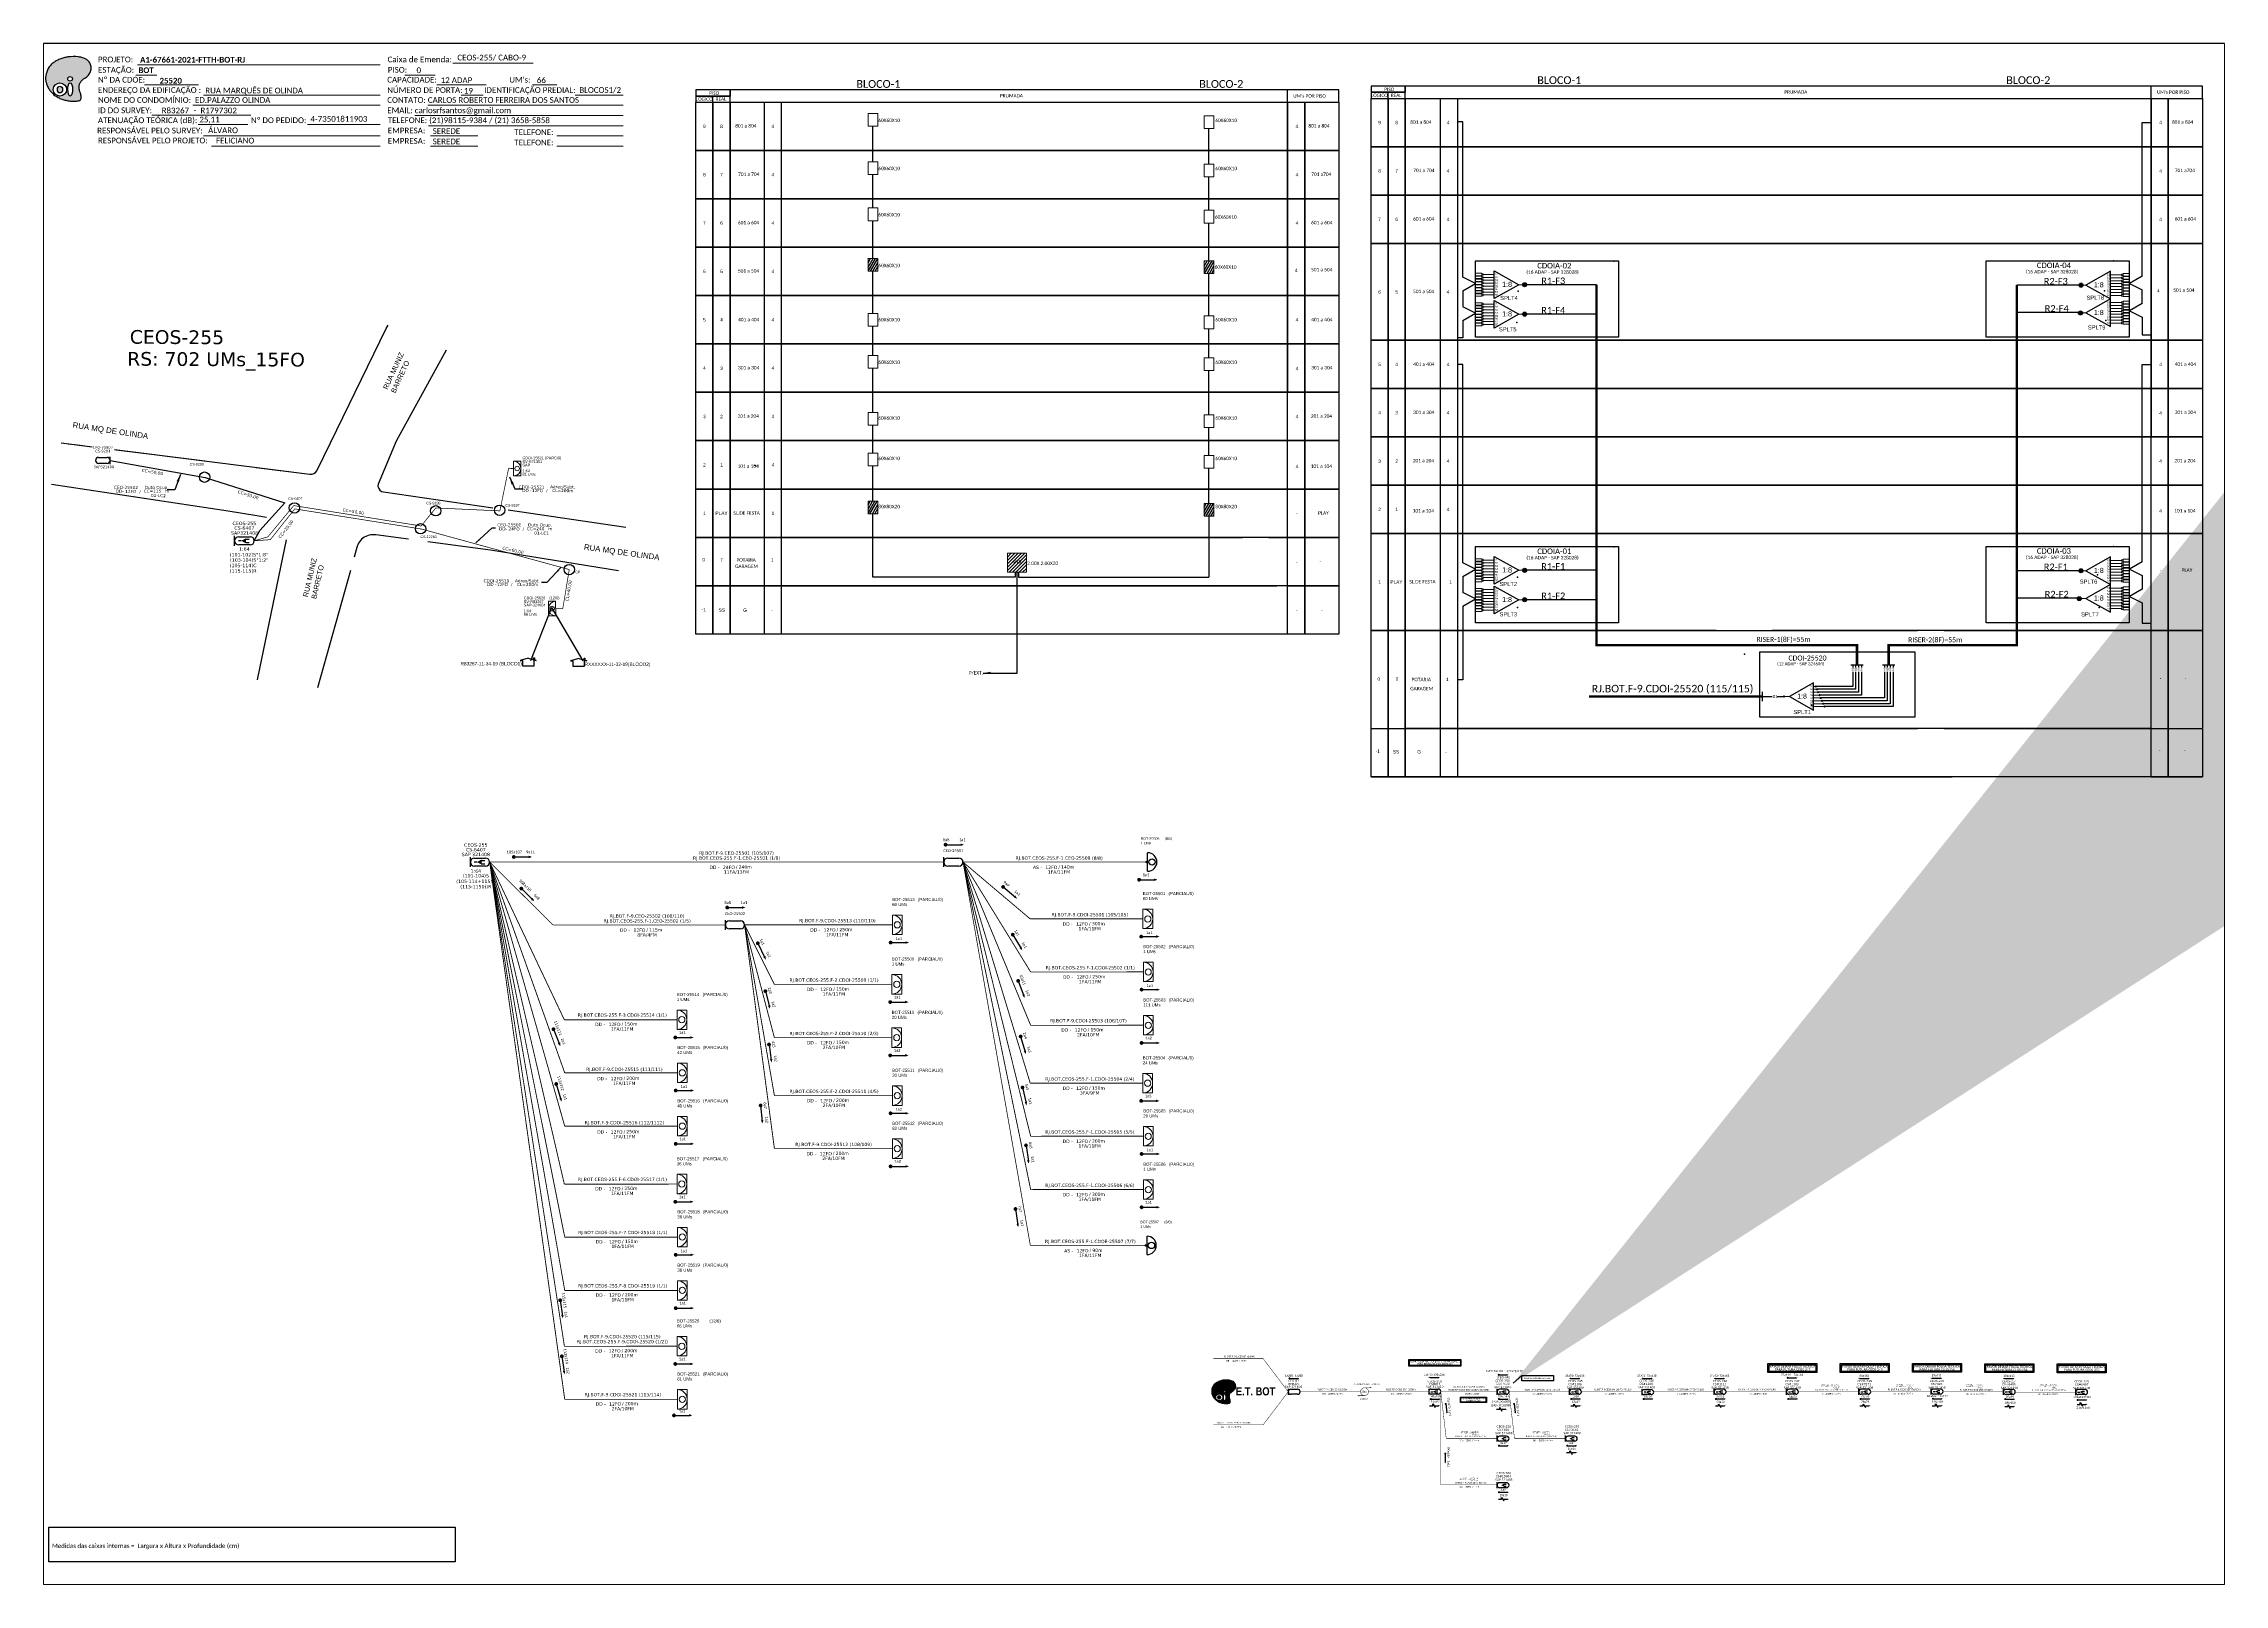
# Paper-space layout 'CDO_25520' of a CAD drawing. Header units: metres. Extents: x 12.99 to 18.22, y 3.21 to 6.9.
# The model-space entities are those that its viewports show. They can reach past a viewport. Long polylines and large blocks are cut down to what shows.
import ezdxf
from ezdxf.enums import TextEntityAlignment as Align

# ---------------------------------------------------------------- set-up
doc = ezdxf.new("R2010")
doc.units = ezdxf.units.M
for name, color, linetype, lineweight in [('10.4-Postes', 1, 'Continuous', 0), ("20.0-LEGENDA DOS CDO'S", 1, 'Continuous', 0), ('20.1-CDO_INTERIOR', 1, 'Continuous', 0), ('20.2-CDO_POSTE', 1, 'Continuous', 5), ('40.1-ETIQUETAS', 1, 'Continuous', 20)]:
    doc.layers.add(name, color=color, linetype=linetype, lineweight=lineweight)
for name, color, linetype in [('20.4-CEOS', 1, 'Continuous'), ('20.5-CABO AÉREO', 1, 'Continuous'), ('20.5-CEO', 1, 'Continuous'), ('20.8-Legenda', 1, 'Continuous'), ('CAP a instalar', 1, 'Continuous'), ('CD de instalação futura', 8, 'Continuous'), ('celulas gpon', 7, 'Continuous'), ('E.T.', 7, 'Continuous'), ('label_cabos', 7, 'Continuous'), ('LC', 7, 'Continuous'), ('Legenda', 1, 'Continuous'), ('locais', 5, 'Continuous'), ('locais legendas', 7, 'Continuous'), ('Quadra', 98, 'Continuous'), ('Segmento Logradouro Texto', 7, 'Continuous'), ('SETA', 7, 'Continuous'), ('surveys', 7, 'Continuous'), ('surveys legendas', 7, 'Continuous')]:
    doc.layers.add(name, color=color, linetype=linetype)
doc.layers.add('DROP DE CLIENTE', color=140, linetype='Continuous', plot=False)
doc.layers.add('EXTRA', color=50, linetype='Continuous', plot=False)
doc.layers.get('LC').off()
doc.styles.add('ARIAL', font='arial.ttf')
doc.styles.add('DIGICADE', font='arial.ttf')
doc.styles.add('ROMANS', font='romans.shx')
doc.styles.add('siredit', font='verdana.ttf')
doc.styles.get("Standard").update_dxf_attribs({"font": 'arial.ttf'})
doc.styles.add('SWISS BIT', font='swisscb.ttf')
doc.styles.add('WMF-Calibri0', font='calibri.ttf')
doc.styles.add('WMF-Calibri1', font='calibrib.ttf')
doc.linetypes.add('FENCELINE1', pattern='A,0.25,-0.1,[133,ltypeshp.shx,S=0.1,R=0,X=-0.1,Y=0],-0.1,1', length=1.45)
doc.dimstyles.new('CC', dxfattribs={"dimtxt": 1, "dimasz": 2, "dimexe": 0.18, "dimexo": 0.0625, "dimgap": 0.09, "dimtad": 0, "dimdec": 0, "dimrnd": 1, "dimzin": 0, "dimdsep": 46, "dimtxsty": 'siredit', "dimblk": 'NONE', "dimcen": 0, "dimse1": 1, "dimse2": 1, "dimsd1": 1, "dimsd2": 1, "dimclrt": 7, "dimadec": 0, "dimazin": 0, "dimtfac": 1, "dimtdec": 0, "dimtofl": 0, "dimtmove": 0, "dimatfit": 3, "dimfxl": 1, "dimtolj": 1, "dimtzin": 0, "dimarcsym": 0})
doc.dimstyles.new('CL', dxfattribs={"dimtxt": 1, "dimasz": 2, "dimexe": 0.18, "dimexo": 0.0625, "dimgap": 0.09, "dimtad": 0, "dimdec": 0, "dimrnd": 1, "dimzin": 0, "dimdsep": 46, "dimtxsty": 'siredit', "dimblk": 'NONE', "dimcen": 0, "dimse1": 1, "dimse2": 1, "dimsd1": 1, "dimsd2": 1, "dimclrt": 7, "dimadec": 0, "dimazin": 0, "dimtfac": 1, "dimtdec": 0, "dimtofl": 0, "dimtmove": 0, "dimatfit": 3, "dimfxl": 1, "dimtolj": 1, "dimtzin": 0, "dimarcsym": 0})
doc.dimstyles.get("Standard").update_dxf_attribs({"dimtxt": 0.18, "dimasz": 0.18, "dimexe": 0.18, "dimexo": 0.0625, "dimgap": 0.09, "dimtad": 0, "dimtih": 1, "dimtoh": 1, "dimdec": 4, "dimzin": 0, "dimdsep": 46, "dimtxsty": 'Standard', "dimcen": 0.09, "dimadec": 0, "dimazin": 0, "dimtfac": 1, "dimtdec": 4, "dimtofl": 0, "dimtmove": 0, "dimatfit": 3, "dimfxl": 1, "dimtolj": 1, "dimtzin": 0, "dimarcsym": 0})

# ---------------------------------------------------------------- blocks, each defined once
blk = doc.blocks.new('OI')
h = blk.add_hatch(color=40)
edge = h.paths.add_edge_path()
edge.add_spline(control_points=[(4.35, -0.67), (3.92, -0.99), (3.26, -1.5), (2.81, -2.59), (2.9, -3.5), (3.06, -4.27), (3.31, -4.85), (3.37, -5.39), (3.4, -5.88), (3.2, -6.4), (2.54, -6.61), (1.65, -6.63), (0.55, -6.67), (-0.56, -6.42), (-1.61, -6.14), (-2.77, -5.61), (-3.92, -4.77), (-4.89, -3.7), (-5.34, -2.65), (-5.6, -1.94), (-5.85, -0.96), (-5.71, 0.47), (-5.1, 2.02), (-4.14, 3.02), (-3.3, 3.61), (-2.37, 4.16), (-1.36, 4.44), (-0.56, 4.7), (0.79, 4.85), (2.24, 4.97), (3.79, 4.57), (4.67, 4.21), (5.44, 3.65), (5.76, 2.99), (6.03, 2.21), (6.01, 1.46), (5.72, 0.64), (5.31, 0.08), (4.88, -0.38), (4.51, -0.55), (4.35, -0.67)], knot_values=[0, 0, 0, 0, 1.60434, 2.417191, 3.427595, 4.282808, 4.776746, 5.304182, 5.888771, 6.258406, 6.858137, 7.79129, 8.986195, 10.124242, 11.187857, 12.242908, 13.953784, 15.414161, 16.515391, 17.349188, 17.675853, 19.552021, 21.515531, 22.568638, 23.63245, 24.621084, 25.782718, 26.745347, 27.142653, 29.870543, 31.004649, 31.921532, 32.709589, 33.801391, 34.042471, 35.192333, 35.971461, 36.628871, 37.254359, 37.836911, 37.836911, 37.836911, 37.836911], degree=3, periodic=0)
h.paths.add_polyline_path([(1.13, -0.87, -1), (-0.04, -0.87, -1)], flags=16)
edge = h.paths.add_edge_path(flags=16)
edge.add_ellipse((0.56, -3.59), major_axis=(-0.02, 1.71), ratio=0.361305, start_angle=0, end_angle=360)
h.paths.add_polyline_path([(-0.36, -3.62, -1), (-3.8, -3.62, -1)], flags=16)
edge = h.paths.add_edge_path(flags=0)
edge.add_ellipse((-2.08, -3.62), major_axis=(0, 0.885), ratio=0.758294, start_angle=0, end_angle=360)
at = {"color": 40}
for centre, radius in [((-2.08, -3.62), 1.72), ((0.54, -0.87), 0.587)]:
    blk.add_circle(centre, radius, dxfattribs=at)
blk.add_ellipse((-2.08, -3.62), major_axis=(0, 0.885), ratio=0.758294, start_param=-3.141592653589792, end_param=3.141592653589792, dxfattribs=at)
blk.add_ellipse((0.56, -3.59), major_axis=(-0.02, 1.71), ratio=0.361305, dxfattribs=at)
at = {"color": 40, "start_tangent": (-0.800898, -0.598801), "end_tangent": (-0.800898, -0.598801)}
blk.add_spline([(4.35, -0.67), (3.2, -1.78), (2.9, -2.54), (2.92, -3.55), (3.12, -4.38), (3.28, -4.85), (3.37, -5.37), (3.35, -5.95), (3.2, -6.29), (2.66, -6.55), (1.73, -6.63), (0.54, -6.62), (-0.58, -6.41), (-1.6, -6.11), (-2.56, -5.67), (-3.95, -4.67), (-4.89, -3.56), (-5.37, -2.56), (-5.64, -1.78), (-5.72, -1.46), (-5.63, 0.42), (-4.84, 2.22), (-4.13, 2.99), (-3.27, 3.62), (-2.4, 4.09), (-1.3, 4.47), (-0.37, 4.72), (0.02, 4.77), (2.75, 4.8), (3.85, 4.53), (4.69, 4.16), (5.31, 3.68), (5.85, 2.73), (5.93, 2.5), (5.94, 1.35), (5.67, 0.62), (5.29, 0.08), (4.84, -0.36), (4.35, -0.67)], degree=3, dxfattribs=at)
blk = doc.blocks.new('SURVEY_SURVEY')
for p, q in [((0, 0.0000127), (-0.0000126, 0.000009)), ((-0.0000126, 0.000009), (-0.0000086, 0.000009)), ((-0.0000086, 0), (-0.0000086, 0.000009)), ((0.0000086, 0), (-0.0000086, 0)), ((0, 0.0000127), (0.0000126, 0.000009)), ((0.0000084, 0.0000132), (0.0000098, 0.0000132)), ((0.0000084, 0.0000103), (0.0000084, 0.0000132)), ((0.0000126, 0.000009), (0.0000086, 0.000009)), ((0.0000086, 0.000009), (0.0000086, 0)), ((0.0000098, 0.0000132), (0.0000098, 0.0000099))]:
    blk.add_line(p, q)
blk = doc.blocks.new('MANHOLE_MS')
at = {"linetype": 'Continuous'}
blk.add_circle((0, 0), 0.0000101, dxfattribs=at)
blk = doc.blocks.new('CDOI_CT_DRT')
at = {"layer": '20.1-CDO_INTERIOR', "color": 0, "lineweight": 18}
blk.add_lwpolyline([(2.13, -2.13), (2.13, 2.12), (0, 2.12), (0, -2.13)], close=True, dxfattribs=at)
blk.add_circle((1.06, 0), 0.68, dxfattribs=at)
blk.add_arc((0, 0), 2.13, 269.97241, 89.97241, dxfattribs=at)
at = {"layer": "20.0-LEGENDA DOS CDO'S", "color": 0, "style": 'ARIAL'}
for tag, p in [('SAP', (2.61, 0.61)), ('CDO_N', (2.61, 2.69)), ('SURVEY', (2.61, 1.6)), ('1:XX', (2.6, -1.08)), ('UMS', (2.6, -2.09))]:
    blk.add_attdef(tag, p, '', height=0.68, rotation=359.97241, dxfattribs=at)
blk.add_attdef('FIBRAS_UTILIZADAS', text='', height=0.68, rotation=359.97241, dxfattribs=at).set_placement((10.32, 2.69), align=Align.CENTER)
blk = doc.blocks.new('*U9')
at = {"layer": '20.4-CEOS', "color": 7, "style": 'siredit'}
for tag, p in [('FIBRAS_SPLITTER', (0, 0)), ('FIBRAS_TOP_C', (0, -4.13)), ('RESERVA_FINAIS', (0, -5.46))]:
    blk.add_attdef(tag, p, '', height=1.01, dxfattribs=at)
for tag, p, flags in [('ID_ATIVIDADE', (0, -6.77), 3), ('QTDE', (0, -9.4), 1), ('FATOR', (0, -8.09), 1), ('FID', (0, -10.71), 1)]:
    blk.add_attdef(tag, p, '', height=1.01, dxfattribs=dict(at, flags=flags))
blk = doc.blocks.new('*U11')
at = {"layer": '20.4-CEOS', "color": 7, "style": 'siredit'}
blk.add_attdef('FIBRAS_SPLITTER', (0, 0), '', height=1.01, dxfattribs=at)
for tag, p, flags in [('QTDE', (0, -4.11), 1), ('ID_ATIVIDADE', (0, -1.48), 3), ('FATOR', (0, -2.79), 1), ('FID', (0, -5.42), 1)]:
    blk.add_attdef(tag, p, '', height=1.01, dxfattribs=dict(at, flags=flags))
blk = doc.blocks.new('CDOI_CT_ESQ')
at = {"layer": '20.1-CDO_INTERIOR', "color": 0, "lineweight": 18}
blk.add_lwpolyline([(-2.12, -2.13), (-2.12, 2.12), (0, 2.12), (0.01, -2.13)], close=True, dxfattribs=at)
blk.add_circle((-1.06, 0), 0.68, dxfattribs=at)
blk.add_arc((0.01, 0), 2.13, 90.02759, 270.02759, dxfattribs=at)
at = {"layer": "20.0-LEGENDA DOS CDO'S", "color": 0, "style": 'ARIAL'}
for tag, p in [('SAP', (-9.3, 0.61)), ('CDO_N', (-9.3, 2.69)), ('SURVEY', (-9.3, 1.6)), ('1:XX', (-9.31, -1.08)), ('UMS', (-9.31, -2.09))]:
    blk.add_attdef(tag, p, '', height=0.68, rotation=359.97241, dxfattribs=at)
blk.add_attdef('FIBRAS_UTILIZADAS', text='', height=0.68, rotation=359.97241, dxfattribs=at).set_placement((-1.59, 2.69), align=Align.CENTER)
blk = doc.blocks.new('LEGENDA DOS CABOS')
at = {"layer": 'EXTRA', "style": 'siredit'}
for tag, p in [('ID', (4.6, 0.97)), ('XX', (9.03, 0.97))]:
    blk.add_attdef(tag, text='', height=0.48, rotation=359.69001, dxfattribs=at).set_placement(p, align=Align.MIDDLE_CENTER)
at = {"layer": 'Legenda', "color": 7, "style": 'siredit'}
for tag, p in [('TIPO_CABO', (1.31, 0)), ('CABO', (4.69, -0.05)), ('/', (6.81, -0.05)), ('METROS', (10.03, -0.05))]:
    blk.add_attdef(tag, text='', height=0.8, rotation=359.69001, dxfattribs=at).set_placement(p, align=Align.MIDDLE_CENTER)
blk = doc.blocks.new('_None')
blk = doc.blocks.new('Inst CB DT OCUP CFOA-SM-DD-G-24')
at = {"layer": 'label_cabos', "color": 0, "style": 'siredit'}
for tag, flags, p in [('ID_ATIVIDADE', 3, (1.31, 2.67)), ('FATOR', 1, (11.56, 2.55))]:
    blk.add_attdef(tag, text='', height=1, rotation=359.69001, dxfattribs=dict(at, flags=flags)).set_placement(p, align=Align.MIDDLE_CENTER)
for tag, p in [('TIPO_CABO', (1.11, 0)), ('DESTINO_CABO', (3.13, 1.26)), ('CABO', (4.69, -0.05)), ('/', (7.71, -0.05)), ('LANCE', (10.41, 0.02)), ('TIPO_CABO', (13.11, 1.24)), ('UND', (16.46, 0)), ('FID', (13.65, -1.41))]:
    blk.add_attdef(tag, text='', height=1, rotation=359.69001, dxfattribs=at).set_placement(p, align=Align.MIDDLE_CENTER)
blk.add_attdef('QTDE', (11.93, -0.45), '', height=1, rotation=359.69001, dxfattribs=at)
blk = doc.blocks.new('Inst CB DT OCUP CFOA-SM-DD-S-12')
at = {"layer": 'label_cabos', "color": 0, "style": 'siredit'}
for tag, flags, p in [('ID_ATIVIDADE', 3, (1.31, 2.67)), ('FATOR', 1, (11.56, 2.55))]:
    blk.add_attdef(tag, text='', height=1, rotation=359.69001, dxfattribs=dict(at, flags=flags)).set_placement(p, align=Align.MIDDLE_CENTER)
for tag, p in [('TIPO_CABO', (1.11, 0)), ('DESTINO_CABO', (3.13, 1.26)), ('CABO', (4.69, -0.05)), ('/', (7.71, -0.05)), ('LANCE', (10.41, 0.02)), ('TIPO_CABO', (13.11, 1.24)), ('UND', (16.46, 0)), ('FID', (13.65, -1.41))]:
    blk.add_attdef(tag, text='', height=1, rotation=359.69001, dxfattribs=at).set_placement(p, align=Align.MIDDLE_CENTER)
blk.add_attdef('QTDE', (11.93, -0.45), '', height=1, rotation=359.69001, dxfattribs=at)
blk = doc.blocks.new('CEOS_RP_CT_DRT')
at = {"layer": '20.4-CEOS', "color": 0}
for p, q in [((-4.54, 1.19), (-1.19, 1.19)), ((-1.19, -1.19), (-4.54, -1.19))]:
    blk.add_line(p, q, dxfattribs=at)
for points in [[(-5.73, -1.43), (-5.73, 1.44)], [(-3.79, 0), (-4.59, 0)], [(-2.47, 0.48), (-1.45, 0.48)], [(-2.47, -0.52), (-1.45, -0.52)]]:
    blk.add_lwpolyline(points, dxfattribs=at)
blk.add_lwpolyline([(-3.79, 0, 0, 1.47, 0), (-2.41, 0, 1.47, 1.47, 0)], format="xyseb", dxfattribs=at)
for centre, start, end in [((-4.54, 0), 90, 270), ((-1.19, 0), 270, 90)]:
    blk.add_arc(centre, 1.19, start, end, dxfattribs=at)
at = {"layer": '20.4-CEOS', "color": 7, "style": 'siredit'}
for tag, p in [('Nº_DA_CEOS', (-2.86, 5.6)), ('LOCAL', (-2.86, 4.24)), ('SAP', (-2.86, 2.78)), ('RACIO_SPLITAGEM', (-2.86, -1.88)), ('FIBRAS_SPLITTER', (-2.86, -3.58)), ('RESERVA_FINAIS', (-2.86, -6.39)), ('FIBRAS_TOP_C', (-2.86, -5.08))]:
    blk.add_attdef(tag, text='', height=1.01, dxfattribs=at).set_placement(p, align=Align.TOP_CENTER)
blk = doc.blocks.new('CDOI_INT')
at = {"layer": '20.1-CDO_INTERIOR', "color": 0, "lineweight": 18}
blk.add_lwpolyline([(4.25, -4.25), (4.25, 4.25), (0, 4.25), (0, -4.25)], close=True, dxfattribs=at)
blk.add_circle((2.12, 0), 1.36, dxfattribs=at)
blk.add_arc((0, 0), 4.25, 270, 90, dxfattribs=at)
at = {"layer": "20.0-LEGENDA DOS CDO'S", "color": 0, "style": 'ARIAL'}
for tag, p in [('CDO_N', (-0.08, 10.38)), ('SURVEY', (-0.08, 8.2)), ('SPLITER_1', (21.18, 10.38)), ('SPLITER_2', (21.19, 8.68)), ('SAP', (-0.08, 6.23)), ('1:XX', (5.94, -2.22)), ('UMS', (5.94, -4.24))]:
    blk.add_attdef(tag, p, '', height=1.36, dxfattribs=at)
blk.add_attdef('FIBRAS_UTILIZADAS', text='', height=1.36, dxfattribs=at).set_placement((15.34, 10.38), align=Align.CENTER)
blk = doc.blocks.new('CDOE-TEXTO PADRÃO')
at = {"layer": "20.0-LEGENDA DOS CDO'S", "color": 0, "style": 'ARIAL'}
for tag, p in [('CDO_N', (0.5, 7.4)), ('CORDOALHA', (0.5, 4.3)), ('SAP', (0.5, 1.7)), ('SPLITER_1', (0.6, -0.9)), ('SPLITER_2', (0.6, -3.5)), ('(XX-XX_F)S', (0.5, -8.3)), ('(XX-XX_L)S', (0.5, -10.8)), ('UMS', (0.5, -13.1))]:
    blk.add_attdef(tag, p, '', height=1.7, rotation=0.118, dxfattribs=at)
blk.add_attdef('FIBRAS_UTILIZADAS', text='', height=1.7, rotation=0.118, dxfattribs=at).set_placement((19.8, 7.4), align=Align.CENTER)
blk = doc.blocks.new('ETIQUETA_RS5F')
at = {"layer": '40.1-ETIQUETAS', "color": 0, "style": 'siredit'}
blk.add_text('/', height=1.5, dxfattribs=at).set_placement((1.55, -1.95), align=Align.MIDDLE_RIGHT)
for tag, p in [('ETIQUETA_R_SECUNDARIA', (1.18, 2.1)), ('ETIQUETA_R_PRIMARIA', (1.18, 4.1)), ('F_ATIVAS/F_MORTAS', (1.11, -4.24))]:
    blk.add_attdef(tag, text='', height=1.5, dxfattribs=at).set_placement(p, align=Align.MIDDLE_CENTER)
for tag, p in [('TIPO_CABO', (-6.62, -2.12)), ('CAP_CABO', (0.37, -2.09))]:
    blk.add_attdef(tag, text='', height=1.5, dxfattribs=at).set_placement(p, align=Align.MIDDLE_RIGHT)
for tag, p in [('FUSÃO_1', (0.82, -8.39)), ('FUSÃO_2', (0.82, -10.6)), ('FUSÃO_3', (0.82, -12.93)), ('FUSÃO_4', (0.82, -15.14)), ('FUSÃO_5', (0.82, -17.16))]:
    blk.add_attdef(tag, text='', height=1.5, dxfattribs=at).set_placement(p, align=Align.CENTER)
blk.add_attdef('METROS', text='', height=1.5, dxfattribs=at).set_placement((2.11, -1.95), align=Align.MIDDLE_LEFT)
blk = doc.blocks.new('Inst CB DT OCUP CFOA-SM-DD-S-144')
at = {"layer": 'label_cabos', "color": 0, "style": 'siredit'}
for tag, flags, p in [('ID_ATIVIDADE', 3, (1.3, 2.7)), ('FATOR', 1, (11.6, 2.6))]:
    blk.add_attdef(tag, text='', height=1, rotation=359.69, dxfattribs=dict(at, flags=flags)).set_placement(p, align=Align.MIDDLE_CENTER)
for tag, p in [('TIPO_CABO', (1.1, 0)), ('DESTINO_CABO', (3.1, 1.3)), ('CABO', (4.7, -0.1)), ('/', (7.7, -0.1)), ('LANCE', (10.4, 0)), ('TIPO_CABO', (13.1, 1.2)), ('UND', (16.5, 0)), ('FID', (13.6, -1.4))]:
    blk.add_attdef(tag, text='', height=1, rotation=359.69, dxfattribs=at).set_placement(p, align=Align.MIDDLE_CENTER)
blk.add_attdef('QTDE', (11.9, -0.5), '', height=1, rotation=359.69, dxfattribs=at)
blk = doc.blocks.new('*U28')
at = {"layer": '20.5-CEO'}
for p, q in [((-1.6, 1.3), (1.8, 1.3)), ((1.8, -1.1), (-1.6, -1.1))]:
    blk.add_line(p, q, dxfattribs=at)
blk.add_lwpolyline([(-2.8, 1.5), (-2.8, -1.4)], dxfattribs=at)
for centre, start, end in [((-1.6, 0.1), 90, 270), ((1.8, 0.1), 270, 90)]:
    blk.add_arc(centre, 1.2, start, end, dxfattribs=at)
at = {"layer": '20.5-CEO', "color": 7, "style": 'siredit'}
for tag, p in [('LOCAL', (0.1, 4.2)), ('SAP', (0.1, 3)), ('FID', (0.1, 5.6)), ('FIBRAS_RESERVA', (0.1, -1.9))]:
    blk.add_attdef(tag, text='', height=1.01, dxfattribs=at).set_placement(p, align=Align.TOP_CENTER)
at = {"layer": '20.5-CEO', "color": 7, "style": 'siredit', "flags": 3}
blk.add_attdef('QTDE', (-4.9, -7.1), '', height=1.01, dxfattribs=at)
at = {"layer": '20.5-CEO', "color": 7, "style": 'siredit'}
for tag, flags, p in [('ID_ATIVIDADE', 3, (0.1, -3.5)), ('FATOR', 1, (0.1, -4.8))]:
    blk.add_attdef(tag, text='', height=1.01, dxfattribs=dict(at, flags=flags)).set_placement(p, align=Align.TOP_CENTER)
blk = doc.blocks.new('Inst CB DT OCUP CFOA-SM-DD-S-72')
at = {"layer": 'label_cabos', "color": 0, "style": 'siredit'}
for tag, flags, p in [('ID_ATIVIDADE', 3, (1.3, 2.7)), ('FATOR', 1, (11.6, 2.6))]:
    blk.add_attdef(tag, text='', height=1, rotation=359.69, dxfattribs=dict(at, flags=flags)).set_placement(p, align=Align.MIDDLE_CENTER)
for tag, p in [('TIPO_CABO', (1.1, 0)), ('DESTINO_CABO', (3.1, 1.3)), ('CABO', (4.7, -0.1)), ('/', (7.7, -0.1)), ('LANCE', (10.4, 0)), ('TIPO_CABO', (13.1, 1.2)), ('UND', (16.5, 0)), ('FID', (13.6, -1.4))]:
    blk.add_attdef(tag, text='', height=1, rotation=359.69, dxfattribs=at).set_placement(p, align=Align.MIDDLE_CENTER)
blk.add_attdef('QTDE', (11.9, -0.5), '', height=1, rotation=359.69, dxfattribs=at)
blk = doc.blocks.new('Inst CB DT OCUP CFOA-SM-DD-S-36')
at = {"layer": 'label_cabos', "color": 0, "style": 'siredit'}
for tag, flags, p in [('ID_ATIVIDADE', 3, (1.3, 2.7)), ('FATOR', 1, (11.6, 2.6))]:
    blk.add_attdef(tag, text='', height=1, rotation=359.69, dxfattribs=dict(at, flags=flags)).set_placement(p, align=Align.MIDDLE_CENTER)
for tag, p in [('TIPO_CABO', (1.1, 0)), ('DESTINO_CABO', (3.1, 1.3)), ('CABO', (4.7, -0.1)), ('/', (7.7, -0.1)), ('LANCE', (10.4, 0)), ('TIPO_CABO', (13.1, 1.2)), ('UND', (16.5, 0)), ('FID', (13.6, -1.4))]:
    blk.add_attdef(tag, text='', height=1, rotation=359.69, dxfattribs=at).set_placement(p, align=Align.MIDDLE_CENTER)
blk.add_attdef('QTDE', (11.9, -0.5), '', height=1, rotation=359.69, dxfattribs=at)
blk = doc.blocks.new('SPLITTER_')
blk.add_point((0, 0))
at = {"style": 'ARIAL', "flags": 4}
blk.add_attdef('SPLT', (0, -3.26), '', height=1.5, dxfattribs=at)
blk = doc.blocks.new('A$C415C251F')
at = {"color": 3}
blk.add_point((0, 0), dxfattribs=at)
blk = doc.blocks.new('LEG_CDOIA8_C-SPLT_ESQ')
at = {"color": 3, "extrusion": (0, 0, -1), "xscale": -1, "zscale": -1}
blk.add_blockref('A$C415C251F', (0, 0), dxfattribs=at)
at = {"color": 1, "style": 'WMF-Calibri0', "flags": 4}
blk.add_attdef('MODELO', text='', height=1.5, dxfattribs=at).set_placement((22.54, -4.54), align=Align.CENTER)
blk.add_attdef('CDO', (21.44, -2.61), '', height=2, dxfattribs=at)
at = {"style": 'ARIAL', "flags": 4}
blk.add_attdef('SPLITAGEM', text='', height=1.5, dxfattribs=at).set_placement((18.61, -12.59), align=Align.CENTER)
blk = doc.blocks.new('SPLT_1-8_SC-APC_ESQ')
at = {"color": 3, "lineweight": 0}
for points in [[(2.41, -3.02), (0, -3.02)], [(2.41, -4), (0, -4)], [(2.41, -4.17), (0, -4.17)], [(2.41, -5.16), (0, -5.16)], [(2.41, -5.32), (0, -5.32)], [(2.41, -6.31), (0, -6.31)], [(2.41, -6.48), (0, -6.48)], [(2.41, -7.46), (0, -7.46)], [(2.41, -7.63), (0, -7.63)], [(2.41, -3.02), (2.41, -4)], [(2.41, -4.17), (2.41, -5.16)], [(2.41, -5.32), (2.41, -6.31)], [(2.41, -6.48), (2.41, -7.46)], [(2.41, -7.63), (2.41, -8.62)], [(2.99, -3.51), (7.37, -3.51)], [(7.37, -4.66), (2.99, -4.66)], [(7.37, -5.82), (2.99, -5.82)], [(7.37, -6.97), (2.99, -6.97)], [(7.37, -8.12), (2.99, -8.12)], [(2.41, -8.62), (0, -8.62)], [(2.41, -8.78), (0, -8.78)], [(2.41, -9.77), (0, -9.77)], [(2.41, -9.94), (0, -9.94)], [(2.41, -10.92), (0, -10.92)], [(2.41, -11.09), (0, -11.09)], [(2.41, -12.08), (0, -12.08)], [(2.41, -8.78), (2.41, -9.77)], [(2.41, -9.94), (2.41, -10.92)], [(2.41, -11.09), (2.41, -12.08)], [(7.37, -9.28), (2.99, -9.28)], [(7.37, -10.43), (2.99, -10.43)], [(7.37, -11.58), (2.99, -11.58)]]:
    blk.add_lwpolyline(points, dxfattribs=at)
for points in [[(2.99, -3.22), (2.41, -3.22), (2.41, -3.8), (2.99, -3.8)], [(2.99, -4.38), (2.41, -4.38), (2.41, -4.95), (2.99, -4.95)], [(2.99, -5.53), (2.41, -5.53), (2.41, -6.1), (2.99, -6.1)], [(2.99, -6.68), (2.41, -6.68), (2.41, -7.26), (2.99, -7.26)], [(2.99, -7.84), (2.41, -7.84), (2.41, -8.41), (2.99, -8.41)], [(2.99, -8.99), (2.41, -8.99), (2.41, -9.56), (2.99, -9.56)], [(2.99, -10.14), (2.41, -10.14), (2.41, -10.72), (2.99, -10.72)], [(2.99, -11.3), (2.41, -11.3), (2.41, -11.87), (2.99, -11.87)]]:
    blk.add_lwpolyline(points, close=True, dxfattribs=at)
at = {"color": 1}
blk.add_lwpolyline([(7.37, -2.1), (17.04, -7.55), (7.37, -13), (7.37, -2.1)], dxfattribs=at)
at = {"color": 1, "lineweight": 0}
blk.add_lwpolyline([(17.04, -7.55), (19.26, -7.55)], dxfattribs=at)
at = {"color": 1, "style": 'ARIAL'}
for s, height, p in [('S5', 0.75, (7.55, -8.57)), ('S3', 0.75, (7.55, -6.18)), ('S4', 0.75, (7.55, -7.36)), ('S2', 0.75, (7.56, -4.97)), ('S1', 0.75, (7.7, -3.78)), ('1:8', 2, (10.45, -8.4)), ('S6', 0.75, (7.55, -9.69)), ('S7', 0.75, (7.55, -10.78)), ('S8', 0.75, (7.55, -11.9))]:
    blk.add_text(s, height=height, dxfattribs=at).set_placement(p)
blk = doc.blocks.new('LEG_CDOIA8_C-SPLT_DIR')
at = {"color": 3}
blk.add_blockref('A$C415C251F', (0, 0), dxfattribs=at)
at = {"color": 1, "style": 'WMF-Calibri0', "flags": 4}
blk.add_attdef('CDO', (-26.84, -2.61), '', height=2, dxfattribs=at)
blk.add_attdef('MODELO', text='', height=1.5, dxfattribs=at).set_placement((-22.23, -4.54), align=Align.CENTER)
at = {"style": 'ARIAL', "flags": 4}
blk.add_attdef('SPLITAGEM', text='', height=1.5, dxfattribs=at).set_placement((-18.36, -12.59), align=Align.CENTER)
blk = doc.blocks.new('SPLT_1-8_SC-APC')
at = {"color": 1, "lineweight": 0}
blk.add_lwpolyline([(-17.04, -7.55), (-19.26, -7.55)], dxfattribs=at)
at = {"color": 1}
blk.add_lwpolyline([(-7.37, -2.1), (-17.04, -7.55), (-7.37, -13), (-7.37, -2.1)], dxfattribs=at)
at = {"color": 3, "lineweight": 0}
for points in [[(-2.99, -3.51), (-7.37, -3.51)], [(-7.37, -4.66), (-2.99, -4.66)], [(-7.37, -5.82), (-2.99, -5.82)], [(-7.37, -6.97), (-2.99, -6.97)], [(-7.37, -8.12), (-2.99, -8.12)], [(-2.41, -3.02), (-2.41, -4)], [(-2.41, -3.02), (0, -3.02)], [(-2.41, -4), (0, -4)], [(-2.41, -4.17), (-2.41, -5.16)], [(-2.41, -4.17), (0, -4.17)], [(-2.41, -5.16), (0, -5.16)], [(-2.41, -5.32), (-2.41, -6.31)], [(-2.41, -5.32), (0, -5.32)], [(-2.41, -6.31), (0, -6.31)], [(-2.41, -6.48), (-2.41, -7.46)], [(-2.41, -6.48), (0, -6.48)], [(-2.41, -7.46), (0, -7.46)], [(-2.41, -7.63), (-2.41, -8.62)], [(-2.41, -7.63), (0, -7.63)], [(-7.37, -9.28), (-2.99, -9.28)], [(-7.37, -10.43), (-2.99, -10.43)], [(-7.37, -11.58), (-2.99, -11.58)], [(-2.41, -8.62), (0, -8.62)], [(-2.41, -8.78), (-2.41, -9.77)], [(-2.41, -8.78), (0, -8.78)], [(-2.41, -9.77), (0, -9.77)], [(-2.41, -9.94), (-2.41, -10.92)], [(-2.41, -9.94), (0, -9.94)], [(-2.41, -10.92), (0, -10.92)], [(-2.41, -11.09), (-2.41, -12.08)], [(-2.41, -11.09), (0, -11.09)], [(-2.41, -12.08), (0, -12.08)]]:
    blk.add_lwpolyline(points, dxfattribs=at)
for points in [[(-2.99, -3.22), (-2.41, -3.22), (-2.41, -3.8), (-2.99, -3.8)], [(-2.99, -4.38), (-2.41, -4.38), (-2.41, -4.95), (-2.99, -4.95)], [(-2.99, -5.53), (-2.41, -5.53), (-2.41, -6.1), (-2.99, -6.1)], [(-2.99, -6.68), (-2.41, -6.68), (-2.41, -7.26), (-2.99, -7.26)], [(-2.99, -7.84), (-2.41, -7.84), (-2.41, -8.41), (-2.99, -8.41)], [(-2.99, -8.99), (-2.41, -8.99), (-2.41, -9.56), (-2.99, -9.56)], [(-2.99, -10.14), (-2.41, -10.14), (-2.41, -10.72), (-2.99, -10.72)], [(-2.99, -11.3), (-2.41, -11.3), (-2.41, -11.87), (-2.99, -11.87)]]:
    blk.add_lwpolyline(points, close=True, dxfattribs=at)
at = {"color": 1, "style": 'ARIAL'}
for s, height, p in [('1:8', 2, (-13.91, -8.4)), ('S1', 0.75, (-8.74, -3.78)), ('S2', 0.75, (-8.74, -4.97)), ('S3', 0.75, (-8.74, -6.18)), ('S4', 0.75, (-8.74, -7.36)), ('S5', 0.75, (-8.74, -8.57)), ('S6', 0.75, (-8.74, -9.69)), ('S7', 0.75, (-8.74, -10.78)), ('S8', 0.75, (-8.74, -11.9))]:
    blk.add_text(s, height=height, dxfattribs=at).set_placement(p)
blk = doc.blocks.new('*U32')
at = {"color": 3}
blk.add_lwpolyline([(0.000041, 0.000041), (0.000194, 0.000041), (0.000194, 0.000016), (0.000041, 0.000016)], close=True, dxfattribs=at)
at = {"color": 3, "style": 'ARIAL'}
blk.add_attdef('SERVIÇO_EM_EMENDA_EXIST', text='', height=0.00000666, dxfattribs=at).set_placement((0.000132, 0.000025), align=Align.RIGHT)
blk.add_attdef('FID', (0.000134, 0.000025), '', height=0.00000666, dxfattribs=at)
at = {"layer": '10.4-Postes', "lineweight": 0, "style": 'ROMANS'}
for tag, p, flags in [('ID_ATIVIDADE', (-0.000007, -0.000009), 3), ('QTDE', (-0.000006, -0.000014), 3), ('FATOR', (-0.000002, -0.000011), 1)]:
    blk.add_attdef(tag, p, '', height=0.00000209, dxfattribs=dict(at, flags=flags))
at = {"color": 3}
blk.add_leader([(0, 0.000004), (0.000041, 0.000041)], dimstyle='CL', override={"dimgap": 0.09, "dimtad": 0}, dxfattribs=at)

msp = doc.modelspace()

# ---------------------------------------------------------------- hatches: boundary and pattern name
h = msp.add_hatch()
h.set_pattern_fill('ANSI31', color=1, scale=0.25, angle=15, style=0)
h.set_pattern_definition([(60, (0, -19.4401), (-0.6874077, 0.396875), [])])
h.paths.add_polyline_path([(318.47, 511.6), (316.58, 511.6), (316.58, 506.69), (320.35, 506.69), (320.35, 511.6)])
h.paths.add_polyline_path([(320.32, 507.85), (329.28, 507.85), (329.28, 509.86), (320.32, 509.86)], flags=9)
h = msp.add_hatch()
h.set_pattern_fill('ANSI31', color=1, scale=0.25, angle=15, style=0)
h.set_pattern_definition([(60, (0, -37.2162), (-0.6874077, 0.396875), [])])
h.paths.add_polyline_path([(448.07, 510.69), (446.18, 510.69), (446.18, 505.78), (449.95, 505.78), (449.95, 510.69)])
h = msp.add_hatch(color=3)
h.dxf.hatch_style = 1
edge = h.paths.add_edge_path()
edge.add_arc((569.78, 501.44), 0.78, 0, 360)
h = msp.add_hatch(color=3)
h.dxf.hatch_style = 1
edge = h.paths.add_edge_path()
edge.add_arc((784.36, 501.28), 0.78, 0, 360)
h = msp.add_hatch(color=3)
h.dxf.hatch_style = 1
edge = h.paths.add_edge_path()
edge.add_arc((569.78, 490.1), 0.78, 0, 360)
h = msp.add_hatch(color=3)
h.dxf.hatch_style = 1
edge = h.paths.add_edge_path()
edge.add_arc((784.15, 490.57), 0.78, 0, 360)
h = msp.add_hatch()
h.set_pattern_fill('ANSI31', color=1, scale=0.25, angle=15, style=0)
h.paths.add_polyline_path([(318.47, 418.01), (316.58, 418.01), (316.58, 413.11), (320.35, 413.11), (320.35, 418.01)])
h.paths.add_polyline_path([(320.3, 414.92), (329.28, 414.92), (329.28, 416.93), (320.3, 416.93)], flags=9)
h = msp.add_hatch()
h.set_pattern_fill('ANSI31', color=1, scale=0.25, angle=15, style=0)
h.paths.add_polyline_path([(448.07, 417.1), (446.18, 417.1), (446.18, 412.2), (449.95, 412.2), (449.95, 417.1)])
at = {"linetype": 'Continuous'}
h = msp.add_hatch(dxfattribs=at)
h.set_pattern_fill('ANSI31', color=1, scale=0.289112, style=0)
h.set_pattern_definition([(45, (-944.9265, -416.4056), (-0.64907423, 0.64907423), [])])
h.paths.add_polyline_path([(373.99, 397.97), (370.34, 397.97), (370.34, 390.66), (377.65, 390.66), (377.65, 397.97)])
h.paths.add_polyline_path([(372.67, 393.73), (375.61, 393.73), (375.61, 395.34), (372.67, 395.34)], flags=24)
h = msp.add_hatch(color=3)
h.dxf.hatch_style = 1
edge = h.paths.add_edge_path()
edge.add_arc((569.78, 391.33), 0.78, 0, 360)
h = msp.add_hatch(color=3)
h.dxf.hatch_style = 1
edge = h.paths.add_edge_path()
edge.add_arc((784.36, 391.17), 0.78, 0, 360)
h = msp.add_hatch(color=3)
h.dxf.hatch_style = 1
edge = h.paths.add_edge_path()
edge.add_arc((569.78, 379.99), 0.78, 0, 360)
h = msp.add_hatch(color=3)
h.dxf.hatch_style = 1
edge = h.paths.add_edge_path()
edge.add_arc((783.67, 380.45), 0.78, 0, 360)
h = msp.add_hatch(color=3)
h.dxf.hatch_style = 1
edge = h.paths.add_edge_path()
edge.add_arc((682.05, 346.57), 0.232, 0, 360)
h = msp.add_hatch(color=3)
h.dxf.hatch_style = 1
edge = h.paths.add_edge_path()
edge.add_arc((682.53, 345.46), 0.232, 0, 360)
h = msp.add_hatch(color=3)
h.dxf.hatch_style = 1
edge = h.paths.add_edge_path()
edge.add_arc((669.79, 342.69), 0.246, 0, 360)
h = msp.add_hatch(color=3)
h.dxf.hatch_style = 1
edge = h.paths.add_edge_path()
edge.add_arc((683.01, 344.35), 0.232, 0, 360)
h = msp.add_hatch(color=3)
h.dxf.hatch_style = 1
edge = h.paths.add_edge_path()
edge.add_arc((683.49, 343.25), 0.232, 0, 360)
h = msp.add_hatch(color=3)
h.dxf.hatch_style = 1
edge = h.paths.add_edge_path()
edge.add_arc((683.97, 342.14), 0.232, 0, 360)
h = msp.add_hatch(color=3)
h.dxf.hatch_style = 1
edge = h.paths.add_edge_path()
edge.add_arc((684.45, 341.03), 0.232, 0, 360)
h = msp.add_hatch(color=3)
h.dxf.hatch_style = 1
edge = h.paths.add_edge_path()
edge.add_arc((684.93, 339.93), 0.232, 0, 360)
h = msp.add_hatch(color=3)
h.dxf.hatch_style = 1
edge = h.paths.add_edge_path()
edge.add_arc((685.41, 338.82), 0.232, 0, 360)

# ---------------------------------------------------------------- linework, layer by layer
for p, q in [((811.39, 577.98), (523.73, 577.98)), ((523.73, 577.98), (523.73, 577.98)), ((523.73, 577.98), (523.73, 575.64)), ((523.73, 573.3), (811.39, 573.3)), ((523.73, 554.65), (523.73, 573.3)), ((523.73, 573.3), (811.39, 573.3)), ((523.73, 573.3), (811.39, 573.3)), ((831.17, 577.98), (811.39, 577.98)), ((811.39, 573.3), (811.39, 577.98)), ((811.39, 573.3), (811.4, 573.3)), ((811.39, 573.3), (831.17, 573.3)), ((811.4, 573.3), (817.99, 573.3)), ((811.4, 573.3), (817.99, 573.3)), ((811.4, 554.65), (811.4, 573.3)), ((811.4, 573.3), (811.4, 554.65)), ((817.99, 573.3), (831.17, 573.3)), ((817.99, 573.3), (817.99, 554.65)), ((817.99, 573.3), (831.17, 573.3)), ((817.99, 554.65), (817.99, 573.3)), ((831.17, 573.3), (831.17, 577.98)), ((831.17, 573.3), (831.17, 554.65)), ((523.73, 536.01), (523.73, 554.65)), ((523.73, 554.65), (811.39, 554.65)), ((811.39, 554.65), (523.73, 554.65)), ((817.99, 554.65), (811.4, 554.65)), ((811.4, 554.65), (817.99, 554.65)), ((811.4, 536.01), (811.4, 554.65)), ((811.4, 554.65), (811.4, 536.01)), ((831.17, 554.65), (817.99, 554.65)), ((817.99, 554.65), (817.99, 536.01)), ((817.99, 554.65), (831.17, 554.65)), ((817.99, 536.01), (817.99, 554.65)), ((831.17, 554.65), (831.17, 536.01)), ((523.73, 517.36), (523.73, 536.01)), ((523.73, 536.01), (811.39, 536.01)), ((811.39, 536.01), (523.73, 536.01)), ((817.99, 536.01), (811.4, 536.01)), ((811.4, 536.01), (817.99, 536.01)), ((811.4, 517.36), (811.4, 536.01)), ((811.4, 536.01), (811.4, 517.36)), ((831.17, 536.01), (817.99, 536.01)), ((817.99, 536.01), (817.99, 517.36)), ((817.99, 536.01), (831.17, 536.01)), ((817.99, 517.36), (817.99, 536.01)), ((831.17, 536.01), (831.17, 517.36)), ((523.73, 480.07), (523.73, 517.36)), ((523.73, 517.36), (811.39, 517.36)), ((811.39, 517.36), (523.73, 517.36)), ((817.99, 517.36), (811.4, 517.36)), ((811.4, 517.36), (817.99, 517.36)), ((811.4, 480.07), (811.4, 517.36)), ((811.4, 517.36), (811.4, 480.07)), ((831.17, 517.36), (817.99, 517.36)), ((817.99, 517.36), (817.99, 480.07)), ((817.99, 517.36), (831.17, 517.36)), ((817.99, 480.07), (817.99, 517.36)), ((831.17, 517.36), (831.17, 480.07)), ((523.73, 461.42), (523.73, 480.07)), ((523.73, 480.07), (811.39, 480.07)), ((811.39, 480.07), (523.73, 480.07)), ((811.4, 480.07), (817.99, 480.07)), ((811.4, 461.42), (811.4, 480.07)), ((811.4, 480.07), (811.4, 461.42)), ((817.99, 480.07), (811.4, 480.07)), ((817.99, 480.07), (817.99, 461.42)), ((817.99, 480.07), (831.17, 480.07)), ((817.99, 461.42), (817.99, 480.07)), ((831.17, 480.07), (817.99, 480.07)), ((831.17, 480.07), (831.17, 461.42)), ((523.73, 442.78), (523.73, 461.42)), ((523.73, 461.42), (811.39, 461.42)), ((811.39, 461.42), (523.73, 461.42)), ((811.4, 461.42), (817.99, 461.42)), ((811.4, 442.78), (811.4, 461.42)), ((811.4, 461.42), (811.4, 442.78)), ((817.99, 461.42), (811.4, 461.42)), ((817.99, 461.42), (817.99, 442.78)), ((817.99, 461.42), (831.17, 461.42)), ((817.99, 442.78), (817.99, 461.42)), ((831.17, 461.42), (817.99, 461.42)), ((831.17, 461.42), (831.17, 442.78)), ((811.39, 442.78), (523.73, 442.78)), ((523.73, 424.13), (523.73, 442.78)), ((523.73, 442.78), (811.39, 442.78)), ((811.4, 442.78), (817.99, 442.78)), ((811.4, 424.13), (811.4, 442.78)), ((817.99, 442.78), (811.4, 442.78)), ((817.99, 442.78), (817.99, 424.13)), ((817.99, 442.78), (831.17, 442.78)), ((817.99, 424.13), (817.99, 442.78)), ((831.17, 442.78), (817.99, 442.78)), ((831.17, 442.78), (831.17, 424.13)), ((523.73, 405.48), (523.73, 424.13)), ((523.73, 424.13), (811.39, 424.13)), ((811.39, 424.13), (523.73, 424.13)), ((811.4, 424.13), (817.99, 424.13)), ((811.4, 405.48), (811.4, 424.13)), ((817.99, 424.13), (811.4, 424.13)), ((817.99, 424.13), (817.99, 405.48)), ((817.99, 424.13), (831.17, 424.13)), ((817.99, 405.48), (817.99, 424.13)), ((831.17, 424.13), (817.99, 424.13)), ((831.17, 424.13), (831.17, 405.48)), ((523.73, 368.19), (523.73, 405.48)), ((523.73, 405.48), (811.39, 405.48)), ((811.39, 405.48), (523.73, 405.48)), ((811.4, 405.48), (817.99, 405.48)), ((811.4, 368.19), (811.4, 405.48)), ((817.99, 405.48), (811.4, 405.48)), ((817.99, 405.48), (817.99, 368.19)), ((817.99, 405.48), (831.17, 405.48)), ((817.99, 368.19), (817.99, 405.48)), ((831.17, 405.48), (817.99, 405.48)), ((831.17, 405.48), (831.17, 368.19)), ((523.73, 330.39), (523.73, 368.19)), ((523.73, 368.19), (643.67, 368.19)), ((643.67, 368.19), (523.73, 368.19)), ((811.39, 368.19), (665.28, 368.19)), ((665.28, 368.19), (721.36, 368.19)), ((731.57, 368.19), (811.39, 368.19)), ((811.4, 368.19), (817.99, 368.19)), ((811.4, 330.39), (811.4, 368.19)), ((817.99, 368.19), (811.4, 368.19)), ((817.99, 368.19), (817.99, 330.39)), ((817.99, 368.19), (831.17, 368.19)), ((817.99, 330.39), (817.99, 368.19)), ((831.17, 368.19), (817.99, 368.19)), ((831.17, 368.19), (831.17, 330.65)), ((811.39, 330.39), (523.73, 330.39)), ((523.73, 311.75), (523.73, 330.39)), ((523.73, 330.39), (721.36, 330.39)), ((731.57, 330.39), (811.39, 330.39)), ((811.4, 330.39), (817.99, 330.39)), ((811.4, 311.75), (811.4, 330.39)), ((817.99, 330.39), (831.17, 330.39)), ((817.99, 311.75), (817.99, 330.39)), ((817.99, 330.39), (817.99, 311.75)), ((831.17, 330.39), (831.17, 311.75)), ((523.73, 311.75), (734.63, 311.75)), ((811.39, 311.75), (523.73, 311.75)), ((817.99, 311.75), (811.4, 311.75)), ((811.4, 311.75), (817.99, 311.75)), ((831.17, 311.75), (817.99, 311.75)), ((817.99, 311.75), (831.17, 311.75))]:
    msp.add_line(p, q)
at = {"color": 7}
for p, q in [((424.4, 275.32), (424.4, 282.46)), ((424.18, 127.5), (424.18, 134.64))]:
    msp.add_line(p, q, dxfattribs=at)
msp.add_lwpolyline([(-1.35, 0.39), (839.65, 0.39), (839.65, 594.39), (-1.35, 594.39)], close=True, dxfattribs=at)
at = {"lineweight": 0}
for points in [[(34.24, 582.24), (42.3, 582.24)], [(34.87, 586.28), (128.38, 586.28)], [(137.97, 582.29), (149.64, 582.29)], [(156.49, 586.88), (187.42, 586.88)], [(60.37, 574.48), (128.38, 574.48)], [(150.34, 578.46), (169.28, 578.46)], [(40.37, 566.88), (78.58, 566.88)], [(56.17, 570.65), (128.38, 570.65)], [(141.82, 566.66), (222.15, 566.66)], [(146.79, 570.65), (222.15, 570.65)], [(147.09, 562.68), (222.15, 562.68)]]:
    msp.add_lwpolyline(points, dxfattribs=at)
at = {"color": 7, "lineweight": 0}
for points in [[(37.51, 578.46), (58.4, 578.46)], [(159.67, 574.48), (168.22, 574.48)], [(187.19, 578.46), (196.62, 578.46)], [(203.61, 574.48), (222.11, 574.48)], [(58.26, 563.22), (77.35, 563.22)], [(60.37, 558.85), (128.38, 558.85)], [(100.39, 563.22), (128.4, 563.22)], [(147.84, 558.85), (166.06, 558.85)], [(196.58, 558.85), (222.15, 558.85)], [(63.43, 554.86), (128.38, 554.86)], [(147.84, 554.86), (166.06, 554.86)], [(196.58, 554.86), (222.15, 554.86)], [(682.05, 346.57), (681.2, 346.57)], [(681.2, 345.46), (682.53, 345.46)], [(681.2, 344.35), (683.01, 344.35)], [(681.2, 343.25), (683.49, 343.25)], [(681.2, 342.14), (683.97, 342.14)], [(681.2, 341.03), (684.21, 341.03)], [(681.2, 339.93), (684.93, 339.93)], [(681.2, 338.82), (685.41, 338.82)]]:
    msp.add_lwpolyline(points, dxfattribs=at)
at = {"color": 0}
for points in [[(250.19, 574.19), (263.37, 574.19), (263.37, 576.54), (250.19, 576.54)], [(250.19, 571.85), (263.37, 571.85), (263.37, 574.19), (250.19, 574.19)], [(510.55, 575.64), (523.73, 575.64), (523.73, 577.98), (510.55, 577.98)], [(510.55, 573.3), (523.73, 573.3), (523.73, 575.64), (510.55, 575.64)], [(0.66, 22.39), (157.4, 22.39), (157.4, 9.04), (0.66, 9.04)]]:
    msp.add_lwpolyline(points, close=True, dxfattribs=at)
for points in [[(256.78, 571.85), (256.78, 574.19)], [(478.37, 576.54), (263.37, 576.54), (263.37, 576.54), (263.37, 574.19)], [(478.37, 571.85), (478.37, 576.54)], [(478.37, 571.85), (498.15, 571.85), (498.15, 576.54), (478.37, 576.54)], [(510.55, 573.3), (517.14, 573.3)], [(517.14, 573.3), (517.14, 575.64)], [(517.14, 573.3), (523.73, 573.3)], [(250.19, 571.85), (256.78, 571.85)], [(256.78, 571.85), (263.37, 571.85)], [(263.37, 571.85), (478.37, 571.85)], [(478.37, 553.21), (263.37, 553.21), (263.37, 571.85), (478.37, 571.85)], [(263.37, 571.85), (478.37, 571.85)], [(276.55, 571.85), (276.55, 385.39)], [(283.14, 571.85), (283.14, 385.39)], [(478.37, 571.85), (478.38, 571.85)], [(478.38, 571.85), (478.38, 553.21)], [(478.38, 571.85), (484.97, 571.85)], [(484.97, 571.85), (498.15, 571.85)], [(478.37, 534.56), (263.37, 534.56), (263.37, 553.21), (478.37, 553.21)], [(478.38, 553.21), (478.38, 534.56)], [(478.37, 515.91), (263.37, 515.91), (263.37, 534.56), (478.37, 534.56)], [(478.38, 534.56), (478.38, 515.91)], [(478.37, 497.27), (263.37, 497.27), (263.37, 515.91), (478.37, 515.91)], [(478.38, 515.91), (478.38, 497.27)], [(478.37, 478.62), (263.37, 478.62), (263.37, 497.27), (478.37, 497.27)], [(478.38, 497.27), (478.38, 478.62)], [(478.37, 459.97), (263.37, 459.97), (263.37, 478.62), (478.37, 478.62)], [(478.38, 478.62), (478.38, 459.97)], [(478.37, 441.33), (263.37, 441.33), (263.37, 459.97), (478.37, 459.97)], [(478.37, 422.68), (263.37, 422.68), (263.37, 441.33), (478.37, 441.33)], [(478.37, 404.04), (263.37, 404.04), (263.37, 422.68), (478.37, 422.68)], [(478.37, 385.39), (263.37, 385.39), (263.37, 404.04), (461, 404.04)], [(471.21, 404.04), (478.37, 404.04)], [(478.37, 366.74), (263.37, 366.74), (263.37, 385.39), (474.27, 385.39)], [(478.37, 366.74), (263.37, 366.74), (263.37, 385.39), (474.27, 385.39)], [(276.55, 385.39), (276.55, 366.74)], [(276.55, 385.39), (276.55, 366.74)], [(283.14, 385.39), (283.14, 366.74)], [(283.14, 385.39), (283.14, 366.74)], [(510.55, 330.39), (510.55, 368.19), (517.14, 368.19), (517.14, 330.39)], [(517.14, 330.39), (517.14, 368.19), (523.73, 368.19), (523.73, 330.39)], [(510.55, 311.75), (517.14, 311.75)], [(517.14, 311.75), (523.73, 311.75)]]:
    msp.add_lwpolyline(points)
for points in [[(510.55, 573.3), (517.14, 573.3), (517.14, 554.65), (510.55, 554.65)], [(517.14, 573.3), (523.73, 573.3), (523.73, 554.65), (517.14, 554.65)], [(250.19, 571.85), (256.78, 571.85), (256.78, 553.21), (250.19, 553.21)], [(256.78, 571.85), (263.37, 571.85), (263.37, 553.21), (256.78, 553.21)], [(478.38, 571.85), (484.97, 571.85), (484.97, 553.21), (478.38, 553.21)], [(484.97, 571.85), (498.15, 571.85), (498.15, 553.21), (484.97, 553.21)], [(250.19, 553.21), (256.78, 553.21), (256.78, 534.56), (250.19, 534.56)], [(256.78, 553.21), (263.37, 553.21), (263.37, 534.56), (256.78, 534.56)], [(478.38, 553.21), (484.97, 553.21), (484.97, 534.56), (478.38, 534.56)], [(484.97, 553.21), (498.15, 553.21), (498.15, 534.56), (484.97, 534.56)], [(510.55, 554.65), (517.14, 554.65), (517.14, 536.01), (510.55, 536.01)], [(517.14, 554.65), (523.73, 554.65), (523.73, 536.01), (517.14, 536.01)], [(250.19, 534.56), (256.78, 534.56), (256.78, 515.91), (250.19, 515.91)], [(256.78, 534.56), (263.37, 534.56), (263.37, 515.91), (256.78, 515.91)], [(478.38, 534.56), (484.97, 534.56), (484.97, 515.91), (478.38, 515.91)], [(484.97, 534.56), (498.15, 534.56), (498.15, 515.91), (484.97, 515.91)], [(510.55, 536.01), (517.14, 536.01), (517.14, 517.36), (510.55, 517.36)], [(517.14, 536.01), (523.73, 536.01), (523.73, 517.36), (517.14, 517.36)], [(250.19, 515.91), (256.78, 515.91), (256.78, 497.27), (250.19, 497.27)], [(256.78, 515.91), (263.37, 515.91), (263.37, 497.27), (256.78, 497.27)], [(478.38, 515.91), (484.97, 515.91), (484.97, 497.27), (478.38, 497.27)], [(484.97, 515.91), (498.15, 515.91), (498.15, 497.27), (484.97, 497.27)], [(510.55, 517.36), (517.14, 517.36), (517.14, 480.07), (510.55, 480.07)], [(517.14, 517.36), (523.73, 517.36), (523.73, 480.07), (517.14, 480.07)], [(250.19, 497.27), (256.78, 497.27), (256.78, 478.62), (250.19, 478.62)], [(256.78, 497.27), (263.37, 497.27), (263.37, 478.62), (256.78, 478.62)], [(478.38, 497.27), (484.97, 497.27), (484.97, 478.62), (478.38, 478.62)], [(484.97, 497.27), (498.15, 497.27), (498.15, 478.62), (484.97, 478.62)], [(510.55, 480.07), (517.14, 480.07), (517.14, 461.42), (510.55, 461.42)], [(517.14, 480.07), (523.73, 480.07), (523.73, 461.42), (517.14, 461.42)], [(250.19, 478.62), (256.78, 478.62), (256.78, 459.97), (250.19, 459.97)], [(256.78, 478.62), (263.37, 478.62), (263.37, 459.97), (256.78, 459.97)], [(478.38, 478.62), (484.97, 478.62), (484.97, 459.97), (478.38, 459.97)], [(484.97, 478.62), (498.15, 478.62), (498.15, 459.97), (484.97, 459.97)], [(250.19, 459.97), (256.78, 459.97), (256.78, 441.33), (250.19, 441.33)], [(256.78, 459.97), (263.37, 459.97), (263.37, 441.33), (256.78, 441.33)], [(478.38, 459.97), (484.97, 459.97), (484.97, 441.33), (478.38, 441.33)], [(484.97, 459.97), (498.15, 459.97), (498.15, 441.33), (484.97, 441.33)], [(510.55, 461.42), (517.14, 461.42), (517.14, 442.78), (510.55, 442.78)], [(517.14, 461.42), (523.73, 461.42), (523.73, 442.78), (517.14, 442.78)], [(250.19, 441.33), (256.78, 441.33), (256.78, 422.68), (250.19, 422.68)], [(256.78, 441.33), (263.37, 441.33), (263.37, 422.68), (256.78, 422.68)], [(478.38, 441.33), (484.97, 441.33), (484.97, 422.68), (478.38, 422.68)], [(484.97, 441.33), (498.15, 441.33), (498.15, 422.68), (484.97, 422.68)], [(510.55, 442.78), (517.14, 442.78), (517.14, 424.13), (510.55, 424.13)], [(517.14, 442.78), (523.73, 442.78), (523.73, 424.13), (517.14, 424.13)], [(250.19, 422.68), (256.78, 422.68), (256.78, 404.04), (250.19, 404.04)], [(256.78, 422.68), (263.37, 422.68), (263.37, 404.04), (256.78, 404.04)], [(478.38, 422.68), (484.97, 422.68), (484.97, 404.04), (478.38, 404.04)], [(484.97, 422.68), (498.15, 422.68), (498.15, 404.04), (484.97, 404.04)], [(510.55, 424.13), (517.14, 424.13), (517.14, 405.48), (510.55, 405.48)], [(517.14, 424.13), (523.73, 424.13), (523.73, 405.48), (517.14, 405.48)], [(250.19, 404.04), (256.78, 404.04), (256.78, 385.39), (250.19, 385.39)], [(256.78, 404.04), (263.37, 404.04), (263.37, 385.39), (256.78, 385.39)], [(478.38, 404.04), (484.97, 404.04), (484.97, 385.39), (478.38, 385.39)], [(484.97, 404.04), (498.15, 404.04), (498.15, 385.39), (484.97, 385.39)], [(510.55, 405.48), (517.14, 405.48), (517.14, 368.19), (510.55, 368.19)], [(517.14, 405.48), (523.73, 405.48), (523.73, 368.19), (517.14, 368.19)], [(250.19, 385.39), (256.78, 385.39), (256.78, 366.74), (250.19, 366.74)], [(250.19, 385.39), (256.78, 385.39), (256.78, 366.74), (250.19, 366.74)], [(256.78, 385.39), (263.37, 385.39), (263.37, 366.74), (256.78, 366.74)], [(256.78, 385.39), (263.37, 385.39), (263.37, 366.74), (256.78, 366.74)], [(478.38, 385.39), (484.97, 385.39), (484.97, 366.74), (478.38, 366.74)], [(478.38, 385.39), (484.97, 385.39), (484.97, 366.74), (478.38, 366.74)], [(484.97, 385.39), (498.15, 385.39), (498.15, 366.74), (484.97, 366.74)], [(484.97, 385.39), (498.15, 385.39), (498.15, 366.74), (484.97, 366.74)], [(510.55, 330.39), (517.14, 330.39), (517.14, 311.75), (510.55, 311.75)], [(517.14, 330.39), (523.73, 330.39), (523.73, 311.75), (517.14, 311.75)]]:
    msp.add_lwpolyline(points, close=True)
at = {"color": 7}
for points in [[(537.26, 573.3), (537.26, 311.75)], [(543.85, 573.3), (543.85, 311.75)], [(643.67, 368.19), (665.28, 368.19)]]:
    msp.add_lwpolyline(points, dxfattribs=at)
at = {"color": 0, "lineweight": 0}
for points in [[(316.58, 567.44), (320.35, 567.44), (320.35, 562.53), (316.58, 562.53)], [(446.18, 566.53), (449.95, 566.53), (449.95, 561.62), (446.18, 561.62)], [(316.58, 548.81), (320.35, 548.81), (320.35, 543.9), (316.58, 543.9)], [(446.18, 547.9), (449.95, 547.9), (449.95, 542.99), (446.18, 542.99)], [(316.58, 531.04), (320.35, 531.04), (320.35, 526.13), (316.58, 526.13)], [(446.18, 530.13), (449.95, 530.13), (449.95, 525.22), (446.18, 525.22)], [(316.58, 490.32), (320.35, 490.32), (320.35, 485.42), (316.58, 485.42)], [(446.18, 489.41), (449.95, 489.41), (449.95, 484.5), (446.18, 484.5)], [(316.58, 474.21), (320.35, 474.21), (320.35, 469.3), (316.58, 469.3)], [(446.18, 473.3), (449.95, 473.3), (449.95, 468.39), (446.18, 468.39)], [(316.58, 452.24), (320.35, 452.24), (320.35, 447.33), (316.58, 447.33)], [(446.18, 451.33), (449.95, 451.33), (449.95, 446.42), (446.18, 446.42)], [(316.58, 436.55), (320.35, 436.55), (320.35, 431.64), (316.58, 431.64)], [(446.18, 435.64), (449.95, 435.64), (449.95, 430.73), (446.18, 430.73)]]:
    msp.add_lwpolyline(points, close=True, dxfattribs=at)
at = {"color": 3}
for points in [[(545.9, 504.37), (545.9, 564.25), (543.85, 564.25)], [(808, 504.74), (808, 563.98), (811.34, 563.98)], [(318.47, 548.81), (318.47, 562.53)], [(448.07, 547.9), (448.07, 561.62)], [(318.47, 531.04), (318.47, 543.9)], [(448.07, 530.13), (448.07, 542.99)], [(318.47, 511.6), (318.47, 526.13)], [(448.07, 510.69), (448.07, 525.22)], [(318.47, 490.32), (318.47, 506.69)], [(448.07, 489.41), (448.07, 505.78)], [(808, 504.74), (803, 501.86), (808, 499.43), (808, 499.43)], [(545.9, 499.06), (550.89, 501.93), (545.9, 504.37), (545.9, 504.37)], [(545.9, 499.06), (545.9, 492.91)], [(808, 494.21), (808, 499.43)], [(545.9, 487.6), (550.89, 490.47), (545.9, 492.91), (545.9, 492.91)], [(808, 494.21), (803, 491.33), (808, 488.9), (808, 488.9)], [(808, 488.9), (808, 482.08), (811.34, 482.08)], [(318.47, 474.21), (318.47, 485.42)], [(448.07, 473.3), (448.07, 484.5)], [(545.9, 487.6), (545.9, 480.97), (543.85, 480.97)], [(318.47, 452.24), (318.47, 469.3)], [(448.07, 451.33), (448.07, 468.39)], [(545.9, 394.26), (545.9, 470.72), (543.85, 470.72)], [(808, 394.62), (808, 470.74), (811.34, 470.74)], [(318.47, 436.55), (318.47, 447.33)], [(448.07, 435.64), (448.07, 446.42)], [(318.47, 418.01), (318.47, 431.64)], [(448.07, 417.1), (448.07, 430.73)], [(373.36, 390.66), (373.36, 388.69), (318.47, 388.69), (318.47, 413.11)], [(448.07, 412.2), (448.07, 388.69)], [(373.99, 390.66), (373.99, 351.61), (360.92, 351.61), (363.85, 352.07)], [(374.63, 390.66), (374.63, 388.69), (448.07, 388.69)], [(545.9, 388.95), (550.89, 391.82), (545.9, 394.26), (545.9, 394.26)], [(545.9, 388.95), (545.9, 382.8)], [(808, 394.62), (803, 391.75), (808, 389.32), (808, 389.32)], [(808, 389.32), (808, 384.1)], [(545.9, 377.49), (550.89, 380.36), (545.9, 382.8), (545.9, 382.8)], [(808, 384.1), (803, 381.22), (808, 378.79), (808, 378.79)], [(808, 378.79), (808, 370.91), (811.34, 370.91)], [(545.9, 377.49), (545.9, 349.09), (543.85, 349.09)], [(661.37, 342.69), (665.23, 342.69)], [(667.24, 342.69), (669.79, 342.69)], [(669.79, 342.69), (669.79, 342.69), (669.79, 342.69)], [(784.09, 69.79), (784.09, 70.49), (784.93, 69.1), (784.93, 69.79)]]:
    msp.add_lwpolyline(points, dxfattribs=at)
at = {"color": 1, "lineweight": 0}
for points in [[(316.58, 511.6), (320.35, 511.6), (320.35, 506.69), (316.58, 506.69)], [(446.18, 510.69), (449.95, 510.69), (449.95, 505.78), (446.18, 505.78)], [(316.58, 418.01), (320.35, 418.01), (320.35, 413.11), (316.58, 413.11)], [(446.18, 417.1), (449.95, 417.1), (449.95, 412.2), (446.18, 412.2)], [(370.34, 397.97), (377.65, 397.97), (377.65, 390.66), (370.34, 390.66)]]:
    msp.add_lwpolyline(points, close=True, dxfattribs=at)
at = {"color": 1}
for points in [[(606, 481.25), (550.89, 481.25), (550.89, 510.65), (606, 510.65)], [(606, 510.65), (606, 481.25)], [(802.91, 481.25), (747.81, 481.25), (747.81, 510.65), (802.91, 510.65)], [(802.91, 510.65), (802.91, 481.25)], [(606, 371.14), (550.89, 371.14), (550.89, 400.54), (606, 400.54)], [(606, 400.54), (606, 371.14)], [(802.91, 371.14), (747.81, 371.14), (747.81, 400.54), (802.91, 400.54)], [(802.91, 400.54), (802.91, 371.14)], [(660.51, 334.69), (660.51, 359.9), (720.25, 359.9), (720.25, 334.69)], [(681.2, 347.92), (671.92, 342.69), (681.2, 337.46), (681.2, 347.92)], [(661.37, 344.53), (661.37, 340.86)], [(720.25, 334.69), (660.51, 334.69)]]:
    msp.add_lwpolyline(points, dxfattribs=at)
at = {"color": 5}
for points in [[(597.51, 501.45), (569.74, 501.45)], [(597.51, 490.11), (569.74, 490.11)], [(597.51, 391.34), (569.74, 391.34)], [(597.51, 380), (569.74, 380)], [(695.61, 354.93), (700.36, 354.93)], [(696.33, 354.93), (696.33, 353.87)], [(697.44, 354.93), (697.44, 353.87)], [(698.55, 354.93), (698.55, 353.87)], [(699.67, 354.93), (699.67, 353.87)], [(696.32, 352.27), (696.32, 346.57), (682.28, 346.57)], [(697.43, 352.27), (697.43, 345.46), (682.76, 345.46)], [(698.55, 352.27), (698.55, 344.35), (683.24, 344.35)], [(699.66, 352.27), (699.66, 343.25), (683.72, 343.25)]]:
    msp.add_lwpolyline(points, dxfattribs=at)
at = {"color": 5, "const_width": 0.96}
for points in [[(697.99, 360.37), (697.99, 362.48), (597.51, 362.48), (597.51, 501.45)], [(697.99, 354.93), (697.99, 360.37)]]:
    msp.add_lwpolyline(points, dxfattribs=at)
at = {"color": 6, "const_width": 0.96}
msp.add_lwpolyline([(710.21, 355.05), (710.21, 362.48), (759.64, 362.48), (759.64, 501.28)], dxfattribs=at)
at = {"color": 6}
for points in [[(784.36, 501.28), (759.64, 501.28)], [(783.83, 490.77), (759.64, 490.77)], [(784.36, 391.17), (759.64, 391.17)], [(783.34, 380.65), (759.64, 380.65)], [(707.84, 354.95), (712.58, 354.95)], [(708.41, 354.95), (710.91, 354.95)], [(708.42, 354.95), (710.91, 354.95)], [(708.55, 354.95), (708.55, 353.87)], [(709.66, 354.95), (709.66, 353.87)], [(710.77, 354.95), (710.77, 353.87)], [(711.88, 354.95), (711.88, 353.87)], [(708.54, 352.27), (708.54, 342.14), (684.2, 342.14)], [(709.65, 352.27), (709.65, 341.03), (684.68, 341.03)], [(710.76, 352.27), (710.76, 339.93), (685.16, 339.93)], [(711.87, 352.27), (711.87, 338.82), (685.64, 338.82)]]:
    msp.add_lwpolyline(points, dxfattribs=at)
at = {"color": 4}
msp.add_lwpolyline([(194.48, 377.05), (206.59, 356.49)], dxfattribs=at)
at = {"color": 1, "const_width": 0.96}
msp.add_lwpolyline([(661.37, 342.7), (594.61, 342.7)], dxfattribs=at)
at = {"color": 1, "lineweight": 0}
msp.add_lwpolyline([(671.92, 342.69), (668.72, 342.69)], dxfattribs=at)
at = {"const_width": 0.726}
for points in [[(346.13, 285.56, 1), (346.86, 285.56, 1)], [(179.6, 280.83, 1), (180.32, 280.83, 1)], [(182.62, 268.92, 1), (183.14, 268.41, 1)], [(368.37, 269.51, 1), (368.93, 269.05, 1)], [(420.75, 272.06, 1), (421.48, 272.06, 1)], [(261.92, 261.33, 1), (262.64, 261.33, 1)], [(273.91, 247.89, 1), (274.23, 247.23, 1)], [(324.93, 247.83, 1), (325.66, 247.83, 1)], [(372.2, 251.18, 1), (372.58, 250.56, 1)], [(421.57, 250.13, 1), (422.3, 250.13, 1)], [(276.9, 229.48, 1), (277.08, 228.77, 1)], [(374.34, 233.4, 1), (374.6, 232.73, 1)], [(421.73, 229.68, 1), (422.46, 229.68, 1)], [(324.78, 224.89, 1), (325.51, 224.89, 1)], [(195.14, 214.75, 1), (195.41, 214.08, 1)], [(241.89, 211.24, 1), (242.62, 211.24, 1)], [(375.33, 212.01, 1), (375.54, 211.31, 1)], [(278.34, 208.92, 1), (278.44, 208.2, 1)], [(324.78, 204.33, 1), (325.51, 204.33, 1)], [(421.73, 209.12, 1), (422.46, 209.12, 1)], [(196.22, 193.65, 1), (196.43, 192.96, 1)], [(242.05, 190.79, 1), (242.78, 190.79, 1)], [(275.12, 185.4, 1), (275.19, 184.68, 1)], [(376.08, 192.31, 1), (376.24, 191.6, 1)], [(421.57, 186.79, 1), (422.3, 186.79, 1)], [(324.93, 182, 1), (325.66, 182, 1)], [(242.05, 170.23, 1), (242.78, 170.23, 1)], [(377.45, 170.01, 1), (377.55, 169.29, 1)], [(324.92, 161.55, 1), (325.65, 161.55, 1)], [(421.73, 166.33, 1), (422.46, 166.33, 1)], [(241.89, 147.9, 1), (242.62, 147.9, 1)], [(373.39, 145.48, 1), (373.49, 144.76, 1)], [(421.73, 145.77, 1), (422.46, 145.77, 1)], [(242.05, 127.45, 1), (242.78, 127.45, 1)], [(197.8, 110.28, 1), (197.91, 109.56, 1)], [(242.05, 106.89, 1), (242.78, 106.89, 1)], [(198.45, 88.69, 1), (198.56, 87.97, 1)], [(241.89, 85.37, 1), (242.62, 85.37, 1)], [(241.38, 65.55, 1), (242.11, 65.55, 1)]]:
    msp.add_lwpolyline(points, format="xyb", close=True, dxfattribs=at)
at = {"color": 3}
for points in [[(525.2, 87.12), (545.25, 87.12), (545.25, 84.51), (525.2, 84.51)], [(525.44, 86.88), (545.01, 86.88), (545.01, 84.75), (525.44, 84.75)]]:
    msp.add_lwpolyline(points, close=True, dxfattribs=at)
at = {"color": 3, "ltscale": 9e-07}
for points in [[(663.62, 85.49), (682.52, 85.49), (682.52, 82.09), (663.62, 82.09)], [(664.04, 85.07), (682.1, 85.07), (682.1, 82.51), (664.04, 82.51)], [(691.51, 85.49), (710.41, 85.49), (710.41, 82.09), (691.51, 82.09)], [(691.93, 85.07), (709.99, 85.07), (709.99, 82.51), (691.93, 82.51)], [(719.41, 85.55), (738.3, 85.55), (738.3, 82.15), (719.41, 82.15)], [(719.82, 85.13), (737.88, 85.13), (737.88, 82.57), (719.82, 82.57)], [(747.29, 85.42), (766.18, 85.42), (766.18, 82.02), (747.29, 82.02)], [(747.71, 85), (765.76, 85), (765.76, 82.44), (747.71, 82.44)], [(775.18, 85.36), (794.07, 85.36), (794.07, 81.96), (775.18, 81.96)], [(775.6, 84.94), (793.65, 84.94), (793.65, 82.38), (775.6, 82.38)]]:
    msp.add_lwpolyline(points, close=True, dxfattribs=at)
at = {"color": 0, "const_width": 0.396}
for points in [[(478.9, 79.83, 1), (479.3, 79.83, 1)], [(559.61, 81.19, 1), (560.01, 81.19, 1)], [(671.04, 80.02, 1), (671.44, 80.02, 1)], [(533.37, 71.84, 1), (533.77, 71.84, 1)], [(539.38, 70.15, 1), (539.42, 69.75, 1)], [(559.7, 71.84, 1), (560.1, 71.84, 1)], [(565.71, 70.15, 1), (565.75, 69.75, 1)], [(587.6, 71.88, 1), (587.99, 71.88, 1)], [(615.49, 71.88, 1), (615.89, 71.88, 1)], [(643.38, 71.88, 1), (643.78, 71.88, 1)], [(671.27, 71.88, 1), (671.67, 71.88, 1)], [(699.17, 71.88, 1), (699.56, 71.88, 1)], [(727.06, 71.94, 1), (727.45, 71.94, 1)], [(754.94, 71.81, 1), (755.34, 71.81, 1)], [(782.83, 71.49, 1), (783.23, 71.49, 1)], [(539.2, 51.03, 1), (539.2, 50.64, 1)], [(559.71, 53.87, 1), (560.11, 53.87, 1)], [(586.04, 53.87, 1), (586.43, 53.87, 1)], [(559.71, 35.91, 1), (560.11, 35.91, 1)]]:
    msp.add_lwpolyline(points, format="xyb", close=True, dxfattribs=at)
at = {"color": 7, "const_width": 0.168}
msp.add_lwpolyline([(508.04, 76.18, 1.000012), (508.04, 73.16, 0.999978)], format="xyb", close=True, dxfattribs=at)
at = {"color": 7, "const_width": 0.158}
for points in [[(508.04, 76.18), (510.56, 76.18), (510.06, 76.43)], [(508.04, 73.16), (505.52, 73.16), (506.02, 72.91)]]:
    msp.add_lwpolyline(points, dxfattribs=at)
at = {"color": 0}
for points in [[(534.42, 69.29), (534.42, 69.99), (535.26, 68.59), (535.26, 69.29)], [(560.22, 67.89), (560.22, 68.59), (561.06, 67.19), (561.06, 67.89)], [(588.82, 69.23), (588.82, 69.93), (589.66, 68.53), (589.66, 69.23)], [(644.6, 69.23), (644.6, 69.93), (645.44, 68.53), (645.44, 69.23)], [(700.39, 69.23), (700.39, 69.93), (701.22, 68.53), (701.22, 69.23)], [(728.28, 69.28), (728.28, 69.98), (729.11, 68.58), (729.11, 69.28)], [(756.21, 68.92), (756.21, 69.62), (757.05, 68.22), (757.05, 68.92)], [(587.26, 51.22), (587.26, 51.92), (588.09, 50.52), (588.1, 51.22)], [(560.93, 33.25), (560.93, 33.95), (561.77, 32.56), (561.77, 33.25)]]:
    msp.add_lwpolyline(points, dxfattribs=at)
at = {"color": 1}
for points in [[(545.05, 72.56), (555.04, 72.56), (555.04, 70.49), (545.05, 70.49)], [(545.21, 72.41), (554.89, 72.41), (554.89, 70.65), (545.21, 70.65)]]:
    msp.add_lwpolyline(points, close=True, dxfattribs=at)
at = {"color": 3}
for centre, radius in [((569.78, 501.44), 0.78), ((784.36, 501.28), 0.78), ((569.78, 490.1), 0.78), ((784.15, 490.57), 0.78), ((569.78, 391.33), 0.78), ((784.36, 391.17), 0.78), ((569.78, 379.99), 0.78), ((783.67, 380.45), 0.78), ((682.05, 346.57), 0.232), ((682.53, 345.46), 0.232), ((669.79, 342.69), 0.246), ((683.01, 344.35), 0.232), ((683.49, 343.25), 0.232), ((683.97, 342.14), 0.232), ((684.45, 341.03), 0.232), ((684.93, 339.93), 0.232), ((685.41, 338.82), 0.232)]:
    msp.add_circle(centre, radius, dxfattribs=at)
at = {"color": 7}
for centre, radius in [((424.07, 278.89), 0.33), ((426.1, 278.89), 1.23), ((423.85, 131.07), 0.33), ((425.88, 131.07), 1.23)]:
    msp.add_circle(centre, radius, dxfattribs=at)
for centre in [(424.4, 278.89), (424.18, 131.07)]:
    msp.add_arc(centre, 3.57, 270, 90, dxfattribs=at)
at = {"layer": '20.4-CEOS', "color": 5}
for p, q in [((73.87, 404.29), (78.29, 404.29)), ((78.29, 401.14), (73.87, 401.14)), ((562.83, 75.63), (560.14, 75.63)), ((562.83, 73.71), (560.14, 73.71)), ((785.95, 75.5), (783.27, 75.5)), ((785.95, 73.58), (783.27, 73.58))]:
    msp.add_line(p, q, dxfattribs=at)
at = {"layer": '20.4-CEOS', "color": 7}
for p, q in [((347.31, 280.42), (351.65, 280.42)), ((351.65, 277.32), (347.31, 277.32)), ((263.1, 256.19), (267.43, 256.19)), ((267.43, 253.1), (263.1, 253.1))]:
    msp.add_line(p, q, dxfattribs=at)
at = {"layer": '20.4-CEOS', "color": 8}
for p, q in [((590.72, 75.63), (588.03, 75.63)), ((590.72, 73.71), (588.03, 73.71)), ((646.5, 75.63), (643.82, 75.63)), ((646.5, 73.71), (643.82, 73.71)), ((674.4, 75.63), (671.71, 75.63)), ((674.4, 73.71), (671.71, 73.71)), ((702.29, 75.63), (699.6, 75.63)), ((702.29, 73.71), (699.6, 73.71)), ((730.18, 75.69), (727.49, 75.69)), ((730.18, 73.77), (727.49, 73.77)), ((758.06, 75.56), (755.38, 75.56)), ((758.06, 73.64), (755.38, 73.64)), ((562.83, 57.54), (560.14, 57.54)), ((562.83, 55.62), (560.14, 55.62)), ((589.15, 57.54), (586.47, 57.54)), ((589.15, 55.62), (586.47, 55.62)), ((562.83, 39.57), (560.14, 39.57)), ((562.83, 37.66), (560.14, 37.66))]:
    msp.add_line(p, q, dxfattribs=at)
at = {"layer": '20.4-CEOS', "color": 5}
for points in [[(72.3, 400.82), (72.3, 404.61)], [(74.86, 402.72), (73.8, 402.72)], [(76.6, 403.34), (77.94, 403.34)], [(76.6, 402.03), (77.94, 402.03)], [(559.18, 73.52), (559.18, 75.82)], [(782.31, 73.38), (782.31, 75.69)], [(783.05, 74.54), (783.87, 74.54)], [(784.93, 74.92), (785.74, 74.92)], [(784.93, 74.12), (785.74, 74.12)]]:
    msp.add_lwpolyline(points, dxfattribs=at)
for points in [[(74.86, 402.72, 0, 1.94, 0), (76.68, 402.72, 1.94, 1.94, 0)], [(783.87, 74.54, 0, 1.18, 0), (784.98, 74.54, 1.18, 1.18, 0)]]:
    msp.add_lwpolyline(points, format="xyseb", dxfattribs=at)
at = {"layer": '20.4-CEOS', "color": 7}
for points in [[(345.77, 277.01), (345.77, 280.73)], [(261.55, 252.78), (261.55, 256.51)]]:
    msp.add_lwpolyline(points, dxfattribs=at)
at = {"layer": '20.4-CEOS', "color": 8}
for points in [[(587.08, 73.52), (587.08, 75.82)], [(642.86, 73.52), (642.86, 75.82)], [(670.75, 73.52), (670.75, 75.82)], [(698.64, 73.52), (698.64, 75.83)], [(726.53, 73.57), (726.53, 75.88)], [(754.42, 73.44), (754.42, 75.75)], [(533.6, 74.67), (534.42, 74.67)], [(535.47, 75.05), (536.29, 75.05)], [(535.47, 74.25), (536.29, 74.25)], [(559.93, 74.67), (560.74, 74.67)], [(561.8, 75.05), (562.62, 75.05)], [(561.8, 74.25), (562.62, 74.25)], [(587.82, 74.67), (588.64, 74.67)], [(589.69, 75.05), (590.51, 75.05)], [(589.69, 74.25), (590.51, 74.25)], [(617.57, 74.9), (618.39, 74.9)], [(617.57, 74.1), (618.39, 74.1)], [(643.6, 74.67), (644.42, 74.67)], [(645.48, 75.05), (646.29, 75.05)], [(645.48, 74.25), (646.29, 74.25)], [(671.5, 74.67), (672.31, 74.67)], [(673.37, 75.05), (674.19, 75.05)], [(673.37, 74.25), (674.19, 74.25)], [(699.39, 74.67), (700.2, 74.67)], [(701.26, 75.05), (702.08, 75.05)], [(701.26, 74.26), (702.08, 74.26)], [(727.28, 74.73), (728.09, 74.73)], [(729.15, 75.11), (729.97, 75.11)], [(729.15, 74.31), (729.97, 74.31)], [(755.16, 74.6), (755.98, 74.6)], [(757.04, 74.98), (757.85, 74.98)], [(757.04, 74.18), (757.85, 74.18)], [(559.18, 55.42), (559.18, 57.73)], [(561.8, 56.96), (562.62, 56.96)], [(561.8, 56.16), (562.62, 56.16)], [(585.51, 55.42), (585.51, 57.73)], [(588.13, 56.96), (588.95, 56.96)], [(588.13, 56.16), (588.95, 56.16)], [(559.18, 37.46), (559.18, 39.77)], [(561.8, 39), (562.62, 39)], [(561.8, 38.2), (562.62, 38.2)]]:
    msp.add_lwpolyline(points, dxfattribs=at)
for points in [[(534.42, 74.67, 0, 1.18, 0), (535.52, 74.67, 1.18, 1.18, 0)], [(560.74, 74.67, 0, 1.18, 0), (561.85, 74.67, 1.18, 1.18, 0)], [(588.64, 74.67, 0, 1.18, 0), (589.74, 74.67, 1.18, 1.18, 0)], [(616.52, 74.52, 0, 1.18, 0), (617.62, 74.52, 1.18, 1.18, 0)], [(644.42, 74.67, 0, 1.18, 0), (645.53, 74.67, 1.18, 1.18, 0)], [(672.31, 74.67, 0, 1.18, 0), (673.42, 74.67, 1.18, 1.18, 0)], [(700.2, 74.67, 0, 1.18, 0), (701.31, 74.67, 1.18, 1.18, 0)], [(728.09, 74.73, 0, 1.18, 0), (729.2, 74.73, 1.18, 1.18, 0)], [(755.98, 74.6, 0, 1.18, 0), (757.09, 74.6, 1.18, 1.18, 0)], [(560.74, 56.58, 0, 1.18, 0), (561.85, 56.58, 1.18, 1.18, 0)], [(587.07, 56.58, 0, 1.18, 0), (588.18, 56.58, 1.18, 1.18, 0)], [(560.74, 38.62, 0, 1.18, 0), (561.85, 38.62, 1.18, 1.18, 0)]]:
    msp.add_lwpolyline(points, format="xyseb", dxfattribs=at)
at = {"layer": '20.4-CEOS', "color": 5}
for centre, radius, start, end in [((73.87, 402.72), 1.57, 90, 270), ((78.29, 402.72), 1.57, 270, 90), ((560.14, 74.67), 0.957, 90, 270), ((562.83, 74.67), 0.957, 270, 90), ((783.27, 74.54), 0.957, 90, 270), ((785.95, 74.54), 0.957, 270, 90)]:
    msp.add_arc(centre, radius, start, end, dxfattribs=at)
at = {"layer": '20.4-CEOS', "color": 7}
for centre, start, end in [((347.31, 278.87), 90, 270), ((351.65, 278.87), 270, 90), ((263.1, 254.65), 90, 270), ((267.43, 254.65), 270, 90)]:
    msp.add_arc(centre, 1.55, start, end, dxfattribs=at)
at = {"layer": '20.4-CEOS', "color": 8}
for centre, start, end in [((588.03, 74.67), 90, 270), ((590.72, 74.67), 270, 90), ((643.82, 74.67), 90, 270), ((646.5, 74.67), 270, 90), ((671.71, 74.67), 90, 270), ((674.4, 74.67), 270, 90), ((699.6, 74.67), 90, 270), ((702.29, 74.67), 270, 90), ((727.49, 74.73), 90, 270), ((730.18, 74.73), 270, 90), ((755.38, 74.6), 90, 270), ((758.06, 74.6), 270, 90), ((560.14, 56.58), 90, 270), ((562.83, 56.58), 270, 90), ((586.47, 56.58), 90, 270), ((589.15, 56.58), 270, 90), ((560.14, 38.62), 90, 270), ((562.83, 38.62), 270, 90)]:
    msp.add_arc(centre, 0.957, start, end, dxfattribs=at)
at = {"layer": '20.5-CABO AÉREO', "color": 7, "ltscale": 50, "const_width": 0.16}
for points in [[(449.74, 87.4), (468.97, 87.4), (478.62, 74.67)], [(449.74, 61.94), (468.97, 61.94), (478.62, 74.67)], [(483.22, 74.67), (506.53, 74.67)], [(509.55, 74.67), (532.86, 74.67)], [(537.46, 74.67), (559.18, 74.67)], [(537.46, 74.67), (539.55, 56.7)], [(537.46, 74.67), (537.46, 56.7)], [(563.78, 74.67), (565.87, 56.7)], [(537.46, 56.7), (537.46, 38.74), (559.19, 38.74)], [(539.55, 56.7), (559.19, 56.7)], [(565.87, 56.7), (585.52, 56.7)]]:
    msp.add_lwpolyline(points, dxfattribs=at)
at = {"layer": '20.5-CEO', "color": 7}
for p, q in [((19.83, 434.89), (23.15, 434.89)), ((23.15, 432.52), (19.83, 432.52)), ((479.58, 75.63), (482.26, 75.63)), ((482.26, 73.71), (479.58, 73.71))]:
    msp.add_line(p, q, dxfattribs=at)
at = {"layer": '20.5-CEO', "color": 8}
for p, q in [((615.91, 75.48), (618.6, 75.48)), ((618.6, 73.56), (615.91, 73.56))]:
    msp.add_line(p, q, dxfattribs=at)
at = {"layer": '20.5-CEO', "color": 7}
for points in [[(24.34, 432.28), (24.34, 435.14)], [(478.62, 75.82), (478.62, 73.52)]]:
    msp.add_lwpolyline(points, dxfattribs=at)
at = {"layer": '20.5-CEO', "color": 8}
for points in [[(614.96, 75.67), (614.96, 73.37)], [(616.52, 74.52), (615.87, 74.52)]]:
    msp.add_lwpolyline(points, dxfattribs=at)
at = {"layer": '20.5-CEO', "color": 7}
for centre, radius, start, end in [((19.83, 433.71), 1.18, 90, 270), ((23.15, 433.71), 1.18, 270, 90), ((479.58, 74.67), 0.955, 90, 270), ((482.26, 74.67), 0.955, 270, 90)]:
    msp.add_arc(centre, radius, start, end, dxfattribs=at)
at = {"layer": '20.5-CEO', "color": 8}
for centre, start, end in [((615.91, 74.52), 90, 270), ((618.6, 74.52), 270, 90)]:
    msp.add_arc(centre, 0.957, start, end, dxfattribs=at)
at = {"layer": '40.1-ETIQUETAS', "color": 7, "const_width": 0.16}
for points in [[(563.78, 74.67), (587.08, 74.67)], [(591.68, 74.67), (614.97, 74.67)], [(619.57, 74.67), (642.86, 74.67)], [(647.46, 74.67), (670.75, 74.67)], [(675.35, 74.67), (698.64, 74.67)], [(703.24, 74.73), (726.53, 74.73)], [(731.13, 74.6), (754.42, 74.6)], [(759.02, 74.54), (782.31, 74.54)]]:
    msp.add_lwpolyline(points, dxfattribs=at)
at = {"layer": 'CAP a instalar', "color": 7, "ltscale": 50}
for p, q in [((24.34, 433.71), (60.96, 427.16)), ((60.96, 427.16), (91.67, 417.35)), ((81.99, 406.7), (91.67, 417.35)), ((79.86, 402.72), (81.99, 406.7))]:
    msp.add_line(p, q, dxfattribs=at)
at = {"layer": 'CAP a instalar', "color": 8, "ltscale": 50, "const_width": 0.264}
for points in [[(179.88, 430.59), (177.96, 430.61), (174.6, 414.25)], [(79.86, 402.72), (85.14, 404.26), (95.11, 416.3), (144.25, 408.43), (149.9, 415.39)], [(149.9, 415.39), (174.6, 414.25)]]:
    msp.add_lwpolyline(points, dxfattribs=at)
at = {"layer": 'CAP a instalar', "color": 1, "ltscale": 50, "const_width": 0.264}
for points in [[(79.86, 402.72), (86.07, 403.16), (95.51, 415.03), (144.34, 407.26), (201.36, 391.63)], [(196.12, 376.56), (198.86, 376.53), (201.36, 391.63)]]:
    msp.add_lwpolyline(points, dxfattribs=at)
at = {"layer": 'CAP a instalar', "color": 8, "ltscale": 7, "const_width": 0.339}
for points in [[(170.65, 278.87), (199.46, 218.05)], [(170.65, 278.87), (199.62, 197.6)], [(170.65, 278.87), (199.62, 177.04)], [(170.65, 278.87), (199.46, 154.71)], [(170.65, 278.87), (199.62, 134.26)], [(170.65, 278.87), (199.62, 113.7)], [(353.2, 278.87), (379.14, 256.94)], [(353.2, 278.87), (379.3, 236.49)], [(353.2, 278.87), (379.3, 215.93)], [(353.2, 278.87), (379.14, 193.6)], [(353.2, 278.87), (379.3, 173.15)], [(353.2, 278.87), (379.3, 152.59)], [(268.98, 254.65), (325.96, 254.66)], [(268.98, 254.65), (280.48, 231.71)], [(268.98, 254.65), (280.48, 211.15)], [(268.98, 254.65), (280.48, 188.81)], [(268.98, 254.65), (280.48, 168.36)], [(379.14, 256.94), (422.6, 256.96)], [(379.3, 236.49), (422.76, 236.51)], [(280.48, 231.71), (325.82, 231.73)], [(199.46, 218.05), (242.91, 218.07)], [(280.48, 211.15), (325.8, 211.16)], [(379.3, 215.93), (422.77, 215.95)], [(199.62, 197.6), (243.08, 197.62)], [(379.14, 193.6), (422.59, 193.62)], [(280.48, 188.81), (325.96, 188.83)], [(199.62, 177.04), (243.09, 177.06)], [(280.48, 168.36), (325.96, 168.38)], [(379.3, 173.15), (422.76, 173.17)], [(199.46, 154.71), (242.91, 154.73)], [(379.3, 152.59), (422.77, 152.61)], [(199.62, 134.26), (243.08, 134.28)], [(199.62, 113.7), (243.09, 113.72)]]:
    msp.add_lwpolyline(points, dxfattribs=at)
at = {"layer": 'CAP a instalar', "color": 1, "ltscale": 7, "const_width": 0.339}
for points in [[(199.49, 92.18), (170.65, 278.87)], [(199.46, 92.18), (242.91, 92.2)]]:
    msp.add_lwpolyline(points, dxfattribs=at)
at = {"layer": 'CAP a instalar', "color": 252, "ltscale": 7, "const_width": 0.339}
for points in [[(199.62, 71.73), (170.65, 278.87)], [(199.62, 71.73), (243.08, 71.75)]]:
    msp.add_lwpolyline(points, dxfattribs=at)
at = {"layer": 'CAP a instalar', "color": 7, "ltscale": 7, "const_width": 0.28}
for points in [[(170.65, 278.87), (345.77, 278.87)], [(170.65, 278.87), (195.07, 254.65)], [(195.07, 254.65), (261.55, 254.65)]]:
    msp.add_lwpolyline(points, dxfattribs=at)
at = {"layer": 'CAP a instalar', "color": 7, "linetype": 'FENCELINE1', "ltscale": 7}
for points, const_width in [([(353.2, 278.87), (424.07, 278.89)], 0.339), ([(379.17, 131.07), (353.2, 278.87)], 0.28), ([(379.17, 131.07), (423.87, 131.07)], 0.28)]:
    msp.add_lwpolyline(points, dxfattribs=dict(at, const_width=const_width))
at = {"layer": 'DROP DE CLIENTE', "color": 4}
msp.add_lwpolyline([(194.48, 377.05), (186.36, 356.5)], dxfattribs=at)
at = {"layer": 'Quadra', "color": 4}
for points in [[(109.25, 440.45), (130.81, 484.62), (131.57, 485.84)], [(153.88, 476.19), (134.58, 441.17), (127.7, 424.54), (127.6, 423.8), (127.89, 422.84), (128.36, 422.24), (129.01, 421.79), (129.77, 421.56), (171.92, 415.46)], [(5.47, 440.47), (17.36, 438.97)], [(8.1, 440.14), (8.95, 440.03)], [(10.85, 439.79), (17.36, 438.97)], [(25.96, 437.89), (60.76, 433.5)], [(25.96, 437.89), (101.35, 428.38)], [(26.63, 437.8), (37.09, 436.48)], [(80.58, 431), (101.35, 428.38), (102.16, 428.4), (102.92, 428.64), (103.55, 429.1), (104.05, 429.76), (109.25, 440.45)], [(84.62, 411.68), (80.89, 412.39), (69.83, 414.16), (1.73, 424.43)], [(177.83, 414.6), (223.18, 408.03)], [(139.31, 403.36), (126.82, 405.02), (126.15, 405.07), (125.47, 405.08), (124.8, 405.01), (124.15, 404.87), (123.51, 404.67), (122.89, 404.42), (122.32, 404.1), (121.77, 403.74), (121.27, 403.31), (120.83, 402.84), (120.44, 402.34), (120.1, 401.8), (119.83, 401.22), (119.62, 400.62), (118.44, 396.43)], [(81.1, 349.13), (81.24, 349.8), (92.34, 403.15)], [(170.99, 399.14), (146.84, 402.36)], [(220.36, 391.09), (170.99, 399.14)], [(116.99, 391.26), (104.26, 346.01)]]:
    msp.add_lwpolyline(points, dxfattribs=at)
at = {"layer": 'Quadra'}
msp.add_lwpolyline([(272.57, 431.94), (273.44, 431.81)], dxfattribs=at)
at = {"layer": 'SETA'}
for points in [[(179.96, 280.83), (186.2, 280.83)], [(346.5, 285.56), (352.74, 285.56)], [(368.65, 269.28), (373.45, 265.29)], [(421.12, 272.06), (427.36, 272.06)], [(182.88, 268.67), (187.32, 264.28)], [(262.28, 261.33), (268.52, 261.33)], [(274.07, 247.56), (276.84, 241.96)], [(325.3, 247.83), (331.54, 247.83)], [(372.39, 250.87), (375.62, 245.53)], [(421.93, 250.13), (428.18, 250.13)], [(276.99, 229.12), (278.55, 223.08)], [(374.47, 233.06), (376.7, 227.24)], [(422.1, 229.68), (428.34, 229.68)], [(325.15, 224.89), (331.39, 224.89)], [(195.28, 214.41), (197.6, 208.62)], [(242.26, 211.24), (248.5, 211.24)], [(375.44, 211.66), (377.19, 205.67)], [(278.39, 208.56), (279.27, 202.38)], [(325.15, 204.33), (331.39, 204.33)], [(422.1, 209.12), (428.34, 209.12)], [(196.32, 193.31), (198.13, 187.33)], [(242.42, 190.79), (248.66, 190.79)], [(275.15, 185.04), (275.77, 178.83)], [(376.16, 191.96), (377.5, 185.86)], [(421.93, 186.79), (428.18, 186.79)], [(325.3, 182), (331.54, 182)], [(242.42, 170.23), (248.66, 170.23)], [(377.5, 169.65), (378.41, 163.47)], [(325.29, 161.55), (331.53, 161.55)], [(422.1, 166.33), (428.34, 166.33)], [(242.26, 147.9), (248.5, 147.9)], [(373.44, 145.12), (374.35, 138.94)], [(422.1, 145.77), (428.34, 145.77)], [(242.42, 127.45), (248.66, 127.45)], [(197.86, 109.92), (198.77, 103.74)], [(242.42, 106.89), (248.66, 106.89)], [(198.5, 88.33), (199.42, 82.15)], [(242.26, 85.37), (248.5, 85.37)], [(241.75, 65.55), (247.99, 65.55)]]:
    msp.add_lwpolyline(points, dxfattribs=at)
at = {"layer": 'SETA', "color": 0}
for points in [[(479.1, 79.83), (482.5, 79.83)], [(533.32, 80.2), (536.72, 80.2)], [(559.81, 81.19), (563.22, 81.19)], [(587.54, 79.83), (590.94, 79.83)], [(615.43, 79.83), (618.83, 79.83)], [(643.32, 79.81), (646.73, 79.81)], [(671.24, 80.02), (674.65, 80.02)], [(699.11, 79.81), (702.51, 79.81)], [(727, 79.86), (730.4, 79.86)], [(754.88, 79.74), (758.28, 79.74)], [(533.16, 69.29), (534.42, 69.29)], [(533.57, 71.84), (536.98, 71.84)], [(535.26, 69.29), (536.52, 69.29)], [(539.4, 69.95), (539.79, 66.57)], [(558.96, 67.89), (560.22, 67.89)], [(559.9, 71.84), (563.3, 71.84)], [(561.06, 67.89), (562.32, 67.89)], [(565.73, 69.95), (566.12, 66.57)], [(587.55, 69.23), (588.82, 69.23)], [(587.8, 71.88), (591.2, 71.88)], [(589.66, 69.23), (590.92, 69.23)], [(615.69, 71.88), (619.09, 71.88)], [(643.34, 69.23), (644.6, 69.23)], [(643.58, 71.88), (646.98, 71.88)], [(645.44, 69.23), (646.7, 69.23)], [(671.47, 71.88), (674.88, 71.88)], [(699.12, 69.23), (700.39, 69.23)], [(699.36, 71.88), (702.77, 71.88)], [(701.22, 69.23), (702.49, 69.23)], [(727.01, 69.28), (728.28, 69.28)], [(727.25, 71.94), (730.66, 71.94)], [(729.11, 69.28), (730.38, 69.28)], [(754.95, 68.92), (756.21, 68.92)], [(755.14, 71.81), (758.54, 71.81)], [(757.05, 68.92), (758.31, 68.92)], [(783.03, 71.49), (786.43, 71.49)], [(539.2, 50.84), (539.17, 47.43)], [(559.91, 53.87), (563.31, 53.87)], [(585.99, 51.22), (587.26, 51.22)], [(586.24, 53.87), (589.64, 53.87)], [(588.1, 51.22), (589.36, 51.22)], [(559.91, 35.91), (563.31, 35.91)], [(559.67, 33.25), (560.93, 33.25)], [(561.77, 33.25), (563.03, 33.25)]]:
    msp.add_lwpolyline(points, dxfattribs=at)
at = {"layer": 'SETA', "color": 3}
for points in [[(782.82, 69.79), (784.09, 69.79)], [(784.93, 69.79), (786.19, 69.79)]]:
    msp.add_lwpolyline(points, dxfattribs=at)
at = {"layer": 'SETA'}
for points in [[(352.24, 286.05), (353.57, 285.57), (352.24, 285.08)], [(185.7, 281.33), (187.03, 280.84), (185.7, 280.36)], [(426.86, 272.55), (428.19, 272.06), (426.86, 271.58)], [(187.31, 264.99), (187.92, 263.71), (186.63, 264.3)], [(268.02, 261.83), (269.35, 261.34), (268.02, 260.86)], [(373.38, 265.99), (374.09, 264.76), (372.76, 265.24)], [(331.04, 248.32), (332.37, 247.84), (331.04, 247.36)], [(375.78, 246.21), (376.06, 244.82), (374.96, 245.71)], [(427.68, 250.62), (429.01, 250.14), (427.68, 249.65)], [(277.06, 242.63), (277.21, 241.22), (276.19, 242.2)], [(376.98, 227.88), (377.01, 226.47), (376.08, 227.53)], [(427.84, 230.17), (429.17, 229.69), (427.84, 229.2)], [(278.9, 223.69), (278.77, 222.28), (277.96, 223.45)], [(330.89, 225.39), (332.22, 224.9), (330.89, 224.42)], [(248, 211.73), (249.33, 211.25), (248, 210.77)], [(197.87, 209.27), (197.92, 207.85), (196.97, 208.91)], [(279.69, 202.95), (279.4, 201.56), (278.73, 202.81)], [(330.89, 204.83), (332.22, 204.34), (330.89, 203.86)], [(377.52, 206.29), (377.43, 204.87), (376.59, 206.01)], [(427.84, 209.61), (429.17, 209.13), (427.84, 208.64)], [(198.46, 187.96), (198.38, 186.54), (197.53, 187.67)], [(248.16, 191.28), (249.49, 190.8), (248.16, 190.31)], [(377.87, 186.46), (377.69, 185.06), (376.93, 186.25)], [(427.68, 187.28), (429.01, 186.79), (427.68, 186.31)], [(276.21, 179.38), (275.86, 178.01), (275.25, 179.28)], [(331.04, 182.49), (332.37, 182.01), (331.04, 181.53)], [(248.16, 170.72), (249.49, 170.24), (248.16, 169.75)], [(331.03, 162.04), (332.36, 161.56), (331.03, 161.08)], [(378.83, 164.04), (378.54, 162.66), (377.87, 163.9)], [(427.84, 166.83), (429.17, 166.34), (427.84, 165.86)], [(248, 148.39), (249.33, 147.91), (248, 147.42)], [(427.84, 146.27), (429.17, 145.78), (427.84, 145.3)], [(374.77, 139.51), (374.48, 138.13), (373.81, 139.37)], [(248.16, 127.94), (249.49, 127.46), (248.16, 126.97)], [(199.19, 104.31), (198.9, 102.93), (198.23, 104.17)], [(248.16, 107.38), (249.49, 106.89), (248.16, 106.41)], [(248, 85.86), (249.33, 85.38), (248, 84.9)], [(199.83, 82.72), (199.55, 81.33), (198.87, 82.58)], [(247.49, 66.05), (248.82, 65.56), (247.49, 65.08)]]:
    msp.add_solid(points, dxfattribs=at)
at = {"layer": 'SETA', "color": 0}
for points in [[(482.23, 80.1), (482.95, 79.84), (482.23, 79.57)], [(533.32, 80.46), (532.59, 80.2), (533.32, 79.93)], [(536.45, 80.47), (537.17, 80.2), (536.45, 79.94)], [(562.94, 81.46), (563.67, 81.2), (562.94, 80.93)], [(587.54, 80.09), (586.81, 79.83), (587.54, 79.57)], [(590.67, 80.1), (591.39, 79.84), (590.67, 79.57)], [(615.43, 80.09), (614.7, 79.83), (615.43, 79.57)], [(618.56, 80.1), (619.29, 79.84), (618.56, 79.57)], [(643.32, 80.07), (642.6, 79.81), (643.32, 79.54)], [(646.45, 80.08), (647.18, 79.81), (646.45, 79.55)], [(674.37, 80.29), (675.1, 80.03), (674.37, 79.76)], [(699.11, 80.07), (698.38, 79.81), (699.11, 79.54)], [(702.24, 80.08), (702.96, 79.81), (702.24, 79.55)], [(727, 80.13), (726.27, 79.86), (727, 79.6)], [(730.13, 80.13), (730.85, 79.87), (730.13, 79.61)], [(754.88, 80), (754.15, 79.74), (754.88, 79.47)], [(758.01, 80), (758.74, 79.74), (758.01, 79.48)], [(536.52, 69.56), (537.25, 69.29), (536.52, 69.03)], [(536.7, 72.11), (537.43, 71.85), (536.7, 71.58)], [(562.32, 68.16), (563.05, 67.89), (562.32, 67.63)], [(563.03, 72.11), (563.76, 71.85), (563.03, 71.58)], [(590.92, 69.49), (591.65, 69.23), (590.92, 68.96)], [(590.93, 72.15), (591.65, 71.89), (590.93, 71.62)], [(618.82, 72.15), (619.54, 71.89), (618.82, 71.62)], [(646.7, 69.49), (647.43, 69.23), (646.7, 68.96)], [(646.71, 72.15), (647.44, 71.89), (646.71, 71.62)], [(674.6, 72.15), (675.33, 71.89), (674.6, 71.62)], [(702.49, 72.15), (703.22, 71.89), (702.49, 71.62)], [(702.49, 69.49), (703.21, 69.23), (702.49, 68.96)], [(730.38, 69.55), (731.1, 69.28), (730.38, 69.02)], [(730.39, 72.21), (731.11, 71.95), (730.39, 71.68)], [(758.27, 72.08), (758.99, 71.82), (758.27, 71.55)], [(758.31, 69.18), (759.04, 68.92), (758.31, 68.66)], [(786.16, 71.76), (786.88, 71.49), (786.16, 71.23)], [(540.03, 66.87), (539.85, 66.12), (539.5, 66.81)], [(566.36, 66.87), (566.18, 66.12), (565.83, 66.81)], [(563.04, 54.14), (563.76, 53.88), (563.04, 53.61)], [(589.36, 51.48), (590.09, 51.22), (589.36, 50.95)], [(589.37, 54.14), (590.09, 53.88), (589.37, 53.61)], [(539.44, 47.7), (539.17, 46.98), (538.91, 47.71)], [(563.04, 36.18), (563.76, 35.92), (563.04, 35.65)], [(563.03, 33.52), (563.76, 33.25), (563.03, 32.99)]]:
    msp.add_solid(points, dxfattribs=at)
at = {"layer": 'SETA', "color": 3}
msp.add_solid([(786.19, 70.06), (786.92, 69.79), (786.19, 69.53)], dxfattribs=at)

# ---------------------------------------------------------------- block references
at = {"color": 7, "xscale": 1.494060215586407, "yscale": 1.494060215586409, "zscale": 1.494060215586409, "rotation": 0.153289602394906}
msp.add_blockref('OI', (8.04, 582.12), dxfattribs=at)
at = {"xscale": 0.9786026121224166, "yscale": 0.9786026121224166, "zscale": 0.9786026121221941}
for p in [(550.89, 508.84), (550.89, 497.44), (550.89, 398.73), (550.89, 387.33)]:
    msp.add_blockref('SPLT_1-8_SC-APC_ESQ', p, dxfattribs=at)
at = {"color": 3}
ref = msp.add_blockref('LEG_CDOIA8_C-SPLT_DIR', (604.21, 510.51), dxfattribs=dict(at, xscale=1.0647, yscale=1.0647, zscale=1.0647))
ref.add_attrib('CDO', 'CDOIA-02', (574.67, 507.73), dxfattribs={"color": 1, "height": 2.129, "style": 'WMF-Calibri0'})
ref.add_attrib('MODELO', '(16 ADAP - SAP 328028)', dxfattribs={"color": 1, "height": 1.3309, "style": 'WMF-Calibri0'}).set_placement((580.54, 505.68), align=Align.CENTER)
ref = msp.add_blockref('LEG_CDOIA8_C-SPLT_DIR', (796.87, 510.64), dxfattribs=dict(at, xscale=1.0647, yscale=1.0647, zscale=1.0647))
ref.add_attrib('CDO', 'CDOIA-04', (767.33, 507.86), dxfattribs={"color": 1, "height": 2.129, "style": 'WMF-Calibri0'})
ref.add_attrib('MODELO', '(16 ADAP - SAP 328028)', dxfattribs={"color": 1, "height": 1.3309, "style": 'WMF-Calibri0'}).set_placement((773.2, 505.81), align=Align.CENTER)
at = {"color": 3, "xscale": 0.9786026121224357, "yscale": 0.9786026121224357, "zscale": 0.9786026121224357}
for p in [(802.91, 508.68), (802.91, 498.01), (802.91, 398.56), (802.91, 387.9)]:
    msp.add_blockref('SPLT_1-8_SC-APC', p, dxfattribs=at)
ref = msp.add_blockref('SPLITTER_', (567.28, 499.01), dxfattribs=dict(xscale=-1.05600000000024, yscale=1.05600000000024, zscale=1.056))
ref.add_attrib('SPLT', 'SPLT4', (560.38, 495.56), dxfattribs={"height": 1.584, "style": 'ARIAL'})
ref = msp.add_blockref('SPLITTER_', (793.38, 499.08), dxfattribs=dict(xscale=-1.05600000000024, yscale=1.05600000000024, zscale=1.056))
ref.add_attrib('SPLT', 'SPLT8', (786.48, 495.64), dxfattribs={"height": 1.584, "style": 'ARIAL'})
ref = msp.add_blockref('SPLITTER_', (566.79, 486.92), dxfattribs=dict(xscale=-1.05600000000024, yscale=1.05600000000024, zscale=1.056))
ref.add_attrib('SPLT', 'SPLT5', (559.89, 483.48), dxfattribs={"height": 1.584, "style": 'ARIAL'})
ref = msp.add_blockref('SPLITTER_', (793.92, 487.63), dxfattribs=dict(xscale=-1.05600000000024, yscale=1.05600000000024, zscale=1.056))
ref.add_attrib('SPLT', 'SPLT9', (787.02, 484.19), dxfattribs={"height": 1.584, "style": 'ARIAL'})
at = {"color": 0, "lineweight": 0}
ref = msp.add_blockref('Inst CB DT OCUP CFOA-SM-DD-S-12', (26.7, 421.83), dxfattribs=dict(at, xscale=1.188000000000001, yscale=1.188, zscale=1.188))
ref.add_attrib('DESTINO_CABO', 'CEO-25502', dxfattribs={"layer": 'label_cabos', "color": 0, "height": 1.188, "rotation": 359.69001, "style": 'siredit'}).set_placement((30.42, 423.32), align=Align.MIDDLE_CENTER)
ref.add_attrib('TIPO_CABO', 'Duto Ocup.', dxfattribs={"layer": 'label_cabos', "color": 0, "height": 1.188, "rotation": 359.69001, "style": 'siredit'}).set_placement((42.27, 423.3), align=Align.MIDDLE_CENTER)
ref.add_attrib('/', '/', dxfattribs={"layer": 'label_cabos', "color": 0, "height": 1.19, "rotation": 359.69001, "style": 'siredit'}).set_placement((35.86, 421.76), align=Align.MIDDLE_CENTER)
ref.add_attrib('FID', '01-LC2', dxfattribs={"layer": 'label_cabos', "color": 0, "height": 1.188, "rotation": 359.69001, "style": 'siredit'}).set_placement((42.91, 420.15), align=Align.MIDDLE_CENTER)
ref.add_attrib('LANCE', 'CC=', dxfattribs={"layer": 'label_cabos', "color": 0, "height": 1.188, "rotation": 359.69001, "style": 'siredit'}).set_placement((39.07, 421.85), align=Align.MIDDLE_CENTER)
ref.add_attrib('UND', 'm', dxfattribs={"layer": 'label_cabos', "color": 0, "height": 1.19, "rotation": 359.69001, "style": 'siredit'}).set_placement((46.26, 421.83), align=Align.MIDDLE_CENTER)
ref.add_attrib('CABO', '12FO', dxfattribs={"layer": 'label_cabos', "color": 0, "height": 1.188, "rotation": 359.69001, "style": 'siredit'}).set_placement((32.27, 421.76), align=Align.MIDDLE_CENTER)
ref.add_attrib('TIPO_CABO', 'DD-', dxfattribs={"layer": 'label_cabos', "color": 0, "height": 1.188, "rotation": 359.69001, "style": 'siredit'}).set_placement((28.02, 421.82), align=Align.MIDDLE_CENTER)
ref.add_attrib('QTDE', '115', (40.87, 421.29), dxfattribs={"layer": 'label_cabos', "color": 0, "height": 1.188, "rotation": 359.69001, "style": 'siredit'})
ref = msp.add_blockref('Inst CB DT OCUP CFOA-SM-DD-G-24', (174.51, 407.36), dxfattribs=dict(at, xscale=1.188000000000007, yscale=1.187999999999998, zscale=1.188))
ref.add_attrib('DESTINO_CABO', 'CEO-25501', dxfattribs={"layer": 'label_cabos', "color": 0, "height": 1.188, "rotation": 359.69001, "style": 'siredit'}).set_placement((178.23, 408.86), align=Align.MIDDLE_CENTER)
ref.add_attrib('TIPO_CABO', 'Duto Ocup.', dxfattribs={"layer": 'label_cabos', "color": 0, "height": 1.188, "rotation": 359.69001, "style": 'siredit'}).set_placement((190.08, 408.84), align=Align.MIDDLE_CENTER)
ref.add_attrib('/', '/', dxfattribs={"layer": 'label_cabos', "color": 0, "height": 1.19, "rotation": 359.69001, "style": 'siredit'}).set_placement((183.67, 407.29), align=Align.MIDDLE_CENTER)
ref.add_attrib('FID', '01-LC1', dxfattribs={"layer": 'label_cabos', "color": 0, "height": 1.188, "rotation": 359.69001, "style": 'siredit'}).set_placement((190.72, 405.68), align=Align.MIDDLE_CENTER)
ref.add_attrib('LANCE', 'CC=', dxfattribs={"layer": 'label_cabos', "color": 0, "height": 1.188, "rotation": 359.69001, "style": 'siredit'}).set_placement((186.87, 407.38), align=Align.MIDDLE_CENTER)
ref.add_attrib('UND', 'm', dxfattribs={"layer": 'label_cabos', "color": 0, "height": 1.19, "rotation": 359.69001, "style": 'siredit'}).set_placement((194.07, 407.36), align=Align.MIDDLE_CENTER)
ref.add_attrib('CABO', '24FO', dxfattribs={"layer": 'label_cabos', "color": 0, "height": 1.188, "rotation": 359.69001, "style": 'siredit'}).set_placement((180.07, 407.29), align=Align.MIDDLE_CENTER)
ref.add_attrib('TIPO_CABO', 'DD-', dxfattribs={"layer": 'label_cabos', "color": 0, "height": 1.188, "rotation": 359.69001, "style": 'siredit'}).set_placement((175.83, 407.35), align=Align.MIDDLE_CENTER)
ref.add_attrib('QTDE', '240', (188.68, 406.82), dxfattribs={"layer": 'label_cabos', "color": 0, "height": 1.188, "rotation": 359.69001, "style": 'siredit'})
at = {"color": 3}
ref = msp.add_blockref('LEG_CDOIA8_C-SPLT_DIR', (604.21, 400.39), dxfattribs=dict(at, xscale=1.0647, yscale=1.0647, zscale=1.0647))
ref.add_attrib('CDO', 'CDOIA-01', (574.67, 397.62), dxfattribs={"color": 1, "height": 2.129, "style": 'WMF-Calibri0'})
ref.add_attrib('MODELO', '(16 ADAP - SAP 328028)', dxfattribs={"color": 1, "height": 1.3309, "style": 'WMF-Calibri0'}).set_placement((580.54, 395.56), align=Align.CENTER)
ref = msp.add_blockref('LEG_CDOIA8_C-SPLT_DIR', (796.87, 400.53), dxfattribs=dict(at, xscale=1.0647, yscale=1.0647, zscale=1.0647))
ref.add_attrib('CDO', 'CDOIA-03', (767.33, 397.75), dxfattribs={"color": 1, "height": 2.129, "style": 'WMF-Calibri0'})
ref.add_attrib('MODELO', '(16 ADAP - SAP 328028)', dxfattribs={"color": 1, "height": 1.3309, "style": 'WMF-Calibri0'}).set_placement((773.2, 395.7), align=Align.CENTER)
ref = msp.add_blockref('SPLITTER_', (567.01, 388.7), dxfattribs=dict(xscale=-1.05600000000024, yscale=1.05600000000024, zscale=1.056))
ref.add_attrib('SPLT', 'SPLT2', (560.11, 385.26), dxfattribs={"height": 1.584, "style": 'ARIAL'})
ref = msp.add_blockref('SPLITTER_', (790.78, 389.64), dxfattribs=dict(xscale=-1.05600000000024, yscale=1.05600000000024, zscale=1.056))
ref.add_attrib('SPLT', 'SPLT6', (783.89, 386.2), dxfattribs={"height": 1.584, "style": 'ARIAL'})
ref = msp.add_blockref('SPLITTER_', (567.02, 377.06), dxfattribs=dict(xscale=-1.05600000000024, yscale=1.05600000000024, zscale=1.056))
ref.add_attrib('SPLT', 'SPLT3', (560.12, 373.61), dxfattribs={"height": 1.584, "style": 'ARIAL'})
ref = msp.add_blockref('SPLITTER_', (791.32, 376.99), dxfattribs=dict(xscale=-1.05600000000024, yscale=1.05600000000024, zscale=1.056))
ref.add_attrib('SPLT', 'SPLT7', (784.42, 373.55), dxfattribs={"height": 1.584, "style": 'ARIAL'})
ref = msp.add_blockref('LEG_CDOIA8_C-SPLT_ESQ', (654.62, 359.08), dxfattribs=dict(at, xscale=0.9600000000002182, yscale=0.9600000000002182, zscale=0.9600000000002182))
ref.add_attrib('CDO', 'CDOI-25520', (671.55, 356.57), dxfattribs={"color": 1, "height": 1.92, "style": 'WMF-Calibri0'})
ref.add_attrib('MODELO', '(12 ADAP - SAP 324604)', dxfattribs={"color": 1, "height": 1.2, "style": 'WMF-Calibri0'}).set_placement((676.27, 354.72), align=Align.CENTER)
ref = msp.add_blockref('SPLITTER_', (680.36, 339.35), dxfattribs=dict(xscale=-1.05600000000024, yscale=1.05600000000024, zscale=1.056))
ref.add_attrib('SPLT', 'SPLT1', (673.46, 335.9), dxfattribs={"height": 1.584, "style": 'ARIAL'})
at = {"color": 0, "lineweight": 0, "xscale": 79999.99999997504, "yscale": 79999.99999997467, "zscale": 79999.99999997503}
msp.add_blockref('*U32', (565.4, 77.61), dxfattribs=at).add_auto_attribs({'SERVIÇO_EM_EMENDA_EXIST': 'INTERVENÇÃO NA', 'FID': 'CEOS-256'})
at = {"layer": '20.1-CDO_INTERIOR', "color": 8}
ref = msp.add_blockref('CDOI_CT_DRT', (179.88, 430.59), dxfattribs=dict(at, xscale=1.32, yscale=1.32, zscale=1.32))
ref.add_attrib('CDO_N', 'CDOI-25521', (183.32, 434.15), dxfattribs={"layer": "20.0-LEGENDA DOS CDO'S", "color": 8, "height": 1.056, "rotation": 359.97241, "style": 'ARIAL'})
ref.add_attrib('FIBRAS_UTILIZADAS', '        (PARC/0)', dxfattribs={"layer": "20.0-LEGENDA DOS CDO'S", "color": 8, "height": 1.056, "rotation": 359.97241, "style": 'ARIAL'}).set_placement((193.5, 434.14), align=Align.CENTER)
ref.add_attrib('SURVEY', 'SV-R71351', (183.33, 432.71), dxfattribs={"layer": "20.0-LEGENDA DOS CDO'S", "color": 8, "height": 1.056, "rotation": 359.97241, "style": 'ARIAL'})
ref.add_attrib('SAP', 'SAP', (183.32, 431.4), dxfattribs={"layer": "20.0-LEGENDA DOS CDO'S", "color": 8, "height": 1.056, "rotation": 359.97241, "style": 'ARIAL'})
ref.add_attrib('1:XX', '1:64', (183.31, 429.17), dxfattribs={"layer": "20.0-LEGENDA DOS CDO'S", "color": 8, "height": 1.056, "rotation": 359.97241, "style": 'ARIAL'})
ref.add_attrib('UMS', '81 UMs', (183.31, 427.83), dxfattribs={"layer": "20.0-LEGENDA DOS CDO'S", "color": 8, "height": 1.056, "rotation": 359.97241, "style": 'ARIAL'})
at = {"layer": '20.1-CDO_INTERIOR', "color": 1}
ref = msp.add_blockref('CDOI_CT_ESQ', (196.11, 376.61), dxfattribs=dict(at, xscale=1.32, yscale=1.32, zscale=1.32))
ref.add_attrib('CDO_N', 'CDOI-25520', (183.84, 380.16), dxfattribs={"layer": "20.0-LEGENDA DOS CDO'S", "color": 1, "height": 1.056, "rotation": 359.97241, "style": 'ARIAL'})
ref.add_attrib('FIBRAS_UTILIZADAS', '        (12/0)', dxfattribs={"layer": "20.0-LEGENDA DOS CDO'S", "color": 1, "height": 1.056, "rotation": 359.97241, "style": 'ARIAL'}).set_placement((194.01, 380.16), align=Align.CENTER)
ref.add_attrib('SURVEY', 'SV-R83267', (183.84, 378.73), dxfattribs={"layer": "20.0-LEGENDA DOS CDO'S", "color": 1, "height": 1.056, "rotation": 359.97241, "style": 'ARIAL'})
ref.add_attrib('SAP', 'SAP-324604', (183.83, 377.42), dxfattribs={"layer": "20.0-LEGENDA DOS CDO'S", "color": 1, "height": 1.056, "rotation": 359.97241, "style": 'ARIAL'})
ref.add_attrib('1:XX', '1:64', (183.83, 375.19), dxfattribs={"layer": "20.0-LEGENDA DOS CDO'S", "color": 1, "height": 1.056, "rotation": 359.97241, "style": 'ARIAL'})
ref.add_attrib('UMS', '66 UMs', (183.82, 373.85), dxfattribs={"layer": "20.0-LEGENDA DOS CDO'S", "color": 1, "height": 1.056, "rotation": 359.97241, "style": 'ARIAL'})
at = {"layer": '20.2-CDO_POSTE', "color": 7}
ref = msp.add_blockref('CDOE-TEXTO PADRÃO', (426.03, 280.8), dxfattribs=dict(at, xscale=0.5832000017166138, yscale=0.5832000017166138, zscale=0.5832000017166138))
ref.add_attrib('CDO_N', 'BOT-25508', (421.78, 287.44), dxfattribs={"layer": "20.0-LEGENDA DOS CDO'S", "color": 0, "height": 0.991, "rotation": 0.11799, "style": 'ARIAL'})
ref.add_attrib('CORDOALHA', '1 UMs', (421.81, 285.65), dxfattribs={"layer": "20.0-LEGENDA DOS CDO'S", "color": 0, "height": 0.991, "rotation": 0.11799, "style": 'ARIAL'})
ref.add_attrib('FIBRAS_UTILIZADAS', '       (8/0)', dxfattribs={"layer": "20.0-LEGENDA DOS CDO'S", "color": 0, "height": 0.9914, "rotation": 0.11799, "style": 'ARIAL'}).set_placement((431.11, 287.39), align=Align.CENTER)
at = {"layer": '20.2-CDO_POSTE', "color": 255}
ref = msp.add_blockref('CDOE-TEXTO PADRÃO', (425.84, 132.99), dxfattribs=dict(at, xscale=0.5832000017166138, yscale=0.5832000017166138, zscale=0.5832000017166138))
ref.add_attrib('CDO_N', 'BOT-25507', (421.58, 139.63), dxfattribs={"layer": "20.0-LEGENDA DOS CDO'S", "color": 0, "height": 0.991, "rotation": 0.11799, "style": 'ARIAL'})
ref.add_attrib('CORDOALHA', '1 UMs', (421.62, 137.84), dxfattribs={"layer": "20.0-LEGENDA DOS CDO'S", "color": 0, "height": 0.991, "rotation": 0.11799, "style": 'ARIAL'})
ref.add_attrib('FIBRAS_UTILIZADAS', '       (8/0)', dxfattribs={"layer": "20.0-LEGENDA DOS CDO'S", "color": 0, "height": 0.9914, "rotation": 0.11799, "style": 'ARIAL'}).set_placement((430.91, 139.58), align=Align.CENTER)
at = {"layer": '20.4-CEOS', "color": 5, "lineweight": 0}
ref = msp.add_blockref('*U9', (70.39, 396.71), dxfattribs=dict(at, xscale=1.32, yscale=1.32, zscale=1.32))
ref.add_attrib('FIBRAS_SPLITTER', '(101-102)S"1:8"', (70.39, 396.71), dxfattribs={"color": 5, "height": 1.3328, "style": 'siredit'})
ref.add_attrib('FIBRAS_TOP_C', '(105-114)C', (70.39, 392.55), dxfattribs={"color": 5, "height": 1.333, "style": 'siredit'})
ref.add_attrib('RESERVA_FINAIS', '(115-115)R', (70.42, 390.43), dxfattribs={"color": 5, "height": 1.333, "style": 'siredit'})
ref = msp.add_blockref('*U11', (70.48, 394.65), dxfattribs=dict(at, xscale=1.32, yscale=1.32, zscale=1.32))
ref.add_attrib('FIBRAS_SPLITTER', '(103-104)S"1:2"', (70.48, 394.65), dxfattribs={"color": 5, "height": 1.3328, "style": 'siredit'})
at = {"layer": '20.4-CEOS', "color": 5}
ref = msp.add_blockref('CEOS_RP_CT_DRT', (170.65, 278.87), dxfattribs=dict(at, xscale=1.296999478340149, yscale=1.296999478340149, zscale=1.296999475199999))
ref.add_attrib('Nº_DA_CEOS', 'CEOS-255', dxfattribs={"color": 5, "height": 1.31, "style": 'siredit'}).set_placement((165.34, 286.1), align=Align.TOP_CENTER)
ref.add_attrib('LOCAL', 'CS-6407', dxfattribs={"color": 5, "height": 1.31, "style": 'siredit'}).set_placement((165.34, 284.32), align=Align.TOP_CENTER)
ref.add_attrib('SAP', 'SAP 321408', dxfattribs={"color": 5, "height": 1.31, "style": 'siredit'}).set_placement((165.34, 282.46), align=Align.TOP_CENTER)
ref.add_attrib('RACIO_SPLITAGEM', '1:64', dxfattribs={"color": 5, "height": 1.31, "style": 'siredit'}).set_placement((165.34, 276.04), align=Align.TOP_CENTER)
ref.add_attrib('FIBRAS_SPLITTER', '(101-104)S', dxfattribs={"color": 5, "height": 1.31, "style": 'siredit'}).set_placement((165.34, 274.29), align=Align.TOP_CENTER)
ref.add_attrib('FIBRAS_TOP_C', '(105-114+115)C', dxfattribs={"color": 1, "height": 1.3095, "style": 'siredit'}).set_placement((165.33, 272.09), align=Align.TOP_CENTER)
ref.add_attrib('RESERVA_FINAIS', '(115-1150))R', dxfattribs={"color": 3, "height": 1.3095, "style": 'siredit'}).set_placement((165.33, 270.07), align=Align.TOP_CENTER)
at = {"layer": '20.5-CEO', "color": 7, "lineweight": 0}
ref = msp.add_blockref('*U28', (535.05, 74.65), dxfattribs=dict(at, xscale=0.7952740846781126, yscale=0.7952740846780983, zscale=0.7952740846780983))
ref.add_attrib('LOCAL', 'CS#811', dxfattribs={"color": 7, "height": 0.806, "style": 'siredit'}).set_placement((535.14, 78.02), align=Align.TOP_CENTER)
ref.add_attrib('SAP', 'SAP 321410', dxfattribs={"color": 7, "height": 0.806, "style": 'siredit'}).set_placement((535.14, 77.02), align=Align.TOP_CENTER)
ref.add_attrib('FID', 'CEOS-259', dxfattribs={"layer": '20.4-CEOS', "color": 7, "height": 0.803, "style": 'siredit'}).set_placement((535.13, 79.11), align=Align.TOP_CENTER)
at = {"layer": '40.1-ETIQUETAS', "color": 0}
ref = msp.add_blockref('ETIQUETA_RS5F', (459.33, 87.41), dxfattribs=dict(at, xscale=0.4, yscale=0.4, zscale=0.4))
ref.add_attrib('ETIQUETA_R_SECUNDARIA', 'RJ.BOT.F-9/1.CEO-87 (1/144)', dxfattribs={"color": 0, "height": 0.6, "style": 'siredit'}).set_placement((459.81, 88.26), align=Align.MIDDLE_CENTER)
ref.add_attrib('TIPO_CABO', 'UB - ', dxfattribs={"color": 0, "height": 0.6, "style": 'siredit'}).set_placement((456.69, 86.57), align=Align.MIDDLE_RIGHT)
ref.add_attrib('CAP_CABO', '144FO', dxfattribs={"color": 0, "height": 0.6, "style": 'siredit'}).set_placement((459.48, 86.58), align=Align.MIDDLE_RIGHT)
ref.add_attrib('METROS', '100m', dxfattribs={"color": 0, "height": 0.6, "style": 'siredit'}).set_placement((460.18, 86.63), align=Align.MIDDLE_LEFT)
ref = msp.add_blockref('ETIQUETA_RS5F', (457.26, 61.89), dxfattribs=dict(at, xscale=0.4, yscale=0.4, zscale=0.4))
ref.add_attrib('ETIQUETA_R_SECUNDARIA', 'RJ.BOT.F-9/2.CEO-87 (145/288)', dxfattribs={"color": 0, "height": 0.6, "style": 'siredit'}).set_placement((457.74, 62.73), align=Align.MIDDLE_CENTER)
ref.add_attrib('TIPO_CABO', 'UB - ', dxfattribs={"color": 0, "height": 0.6, "style": 'siredit'}).set_placement((454.62, 61.04), align=Align.MIDDLE_RIGHT)
ref.add_attrib('CAP_CABO', '144FO', dxfattribs={"color": 0, "height": 0.6, "style": 'siredit'}).set_placement((457.41, 61.05), align=Align.MIDDLE_RIGHT)
ref.add_attrib('METROS', '100m', dxfattribs={"color": 0, "height": 0.6, "style": 'siredit'}).set_placement((458.11, 61.11), align=Align.MIDDLE_LEFT)
at = {"layer": 'CAP a instalar', "color": 255, "linetype": 'FENCELINE1', "ltscale": 7}
ref = msp.add_blockref('ETIQUETA_RS5F', (264.9, 278.62), dxfattribs=dict(at, xscale=0.8468063891091787, yscale=0.8468063891098269, zscale=0.8468063891099994))
ref.add_attrib('ETIQUETA_R_PRIMARIA', 'RJ.BOT.F-9.CEO-25501 (105/107)', dxfattribs={"layer": '40.1-ETIQUETAS', "color": 255, "height": 1.2702, "style": 'siredit'}).set_placement((265.87, 282.33), align=Align.MIDDLE_CENTER)
ref.add_attrib('ETIQUETA_R_SECUNDARIA', 'RJ.BOT.CEOS-255.F-1.CEO-25501 (1/8)', dxfattribs={"layer": '40.1-ETIQUETAS', "color": 7, "height": 1.2702, "style": 'siredit'}).set_placement((265.9, 280.4), align=Align.MIDDLE_CENTER)
ref.add_attrib('TIPO_CABO', 'DD -', dxfattribs={"layer": '40.1-ETIQUETAS', "color": 7, "height": 1.27, "style": 'siredit'}).set_placement((259.3, 276.83), align=Align.MIDDLE_RIGHT)
ref.add_attrib('CAP_CABO', '24FO', dxfattribs={"layer": '40.1-ETIQUETAS', "color": 7, "height": 1.27, "style": 'siredit'}).set_placement((265.21, 276.85), align=Align.MIDDLE_RIGHT)
ref.add_attrib('METROS', '240m', dxfattribs={"layer": '40.1-ETIQUETAS', "color": 7, "height": 1.27, "style": 'siredit'}).set_placement((266.69, 276.97), align=Align.MIDDLE_LEFT)
ref.add_attrib('F_ATIVAS/F_MORTAS', '11FA/13FM', dxfattribs={"layer": '40.1-ETIQUETAS', "color": 7, "height": 1.27, "style": 'siredit'}).set_placement((265.84, 275.03), align=Align.MIDDLE_CENTER)
at = {"layer": 'CAP a instalar', "color": 7, "linetype": 'FENCELINE1', "ltscale": 7}
ref = msp.add_blockref('ETIQUETA_RS5F', (389.27, 278.62), dxfattribs=dict(at, xscale=0.8468063891091787, yscale=0.8468063891098269, zscale=0.8468063891099994))
ref.add_attrib('ETIQUETA_R_SECUNDARIA', 'RJ.BOT.CEOS-255.F-1.CEO-25508 (8/8)', dxfattribs={"layer": '40.1-ETIQUETAS', "color": 0, "height": 1.2702, "style": 'siredit'}).set_placement((390.27, 280.4), align=Align.MIDDLE_CENTER)
ref.add_attrib('TIPO_CABO', 'AS -', dxfattribs={"layer": '40.1-ETIQUETAS', "color": 0, "height": 1.27, "style": 'siredit'}).set_placement((383.66, 276.83), align=Align.MIDDLE_RIGHT)
ref.add_attrib('CAP_CABO', '12FO', dxfattribs={"layer": '40.1-ETIQUETAS', "color": 0, "height": 1.27, "style": 'siredit'}).set_placement((389.58, 276.85), align=Align.MIDDLE_RIGHT)
ref.add_attrib('METROS', '140m', dxfattribs={"layer": '40.1-ETIQUETAS', "color": 0, "height": 1.27, "style": 'siredit'}).set_placement((391.05, 276.97), align=Align.MIDDLE_LEFT)
ref.add_attrib('F_ATIVAS/F_MORTAS', '1FA/11FM', dxfattribs={"layer": '40.1-ETIQUETAS', "color": 0, "height": 1.27, "style": 'siredit'}).set_placement((390.21, 275.03), align=Align.MIDDLE_CENTER)
ref = msp.add_blockref('ETIQUETA_RS5F', (230.41, 254.4), dxfattribs=dict(at, xscale=0.8468063891091787, yscale=0.8468063891098269, zscale=0.8468063891099994))
ref.add_attrib('ETIQUETA_R_PRIMARIA', 'RJ.BOT.F-9.CEO-25502 (108/110)', dxfattribs={"layer": '40.1-ETIQUETAS', "color": 0, "height": 1.2702, "style": 'siredit'}).set_placement((231.38, 258.1), align=Align.MIDDLE_CENTER)
ref.add_attrib('ETIQUETA_R_SECUNDARIA', 'RJ.BOT.CEOS-255.F-1.CEO-25502 (1/5)', dxfattribs={"layer": '40.1-ETIQUETAS', "color": 0, "height": 1.2702, "style": 'siredit'}).set_placement((231.41, 256.18), align=Align.MIDDLE_CENTER)
ref.add_attrib('TIPO_CABO', 'DD -', dxfattribs={"layer": '40.1-ETIQUETAS', "color": 0, "height": 1.27, "style": 'siredit'}).set_placement((224.81, 252.61), align=Align.MIDDLE_RIGHT)
ref.add_attrib('CAP_CABO', '12FO', dxfattribs={"layer": '40.1-ETIQUETAS', "color": 0, "height": 1.27, "style": 'siredit'}).set_placement((230.72, 252.62), align=Align.MIDDLE_RIGHT)
ref.add_attrib('METROS', '115m', dxfattribs={"layer": '40.1-ETIQUETAS', "color": 0, "height": 1.27, "style": 'siredit'}).set_placement((232.2, 252.74), align=Align.MIDDLE_LEFT)
ref.add_attrib('F_ATIVAS/F_MORTAS', '8FA/4FM', dxfattribs={"layer": '40.1-ETIQUETAS', "color": 0, "height": 1.27, "style": 'siredit'}).set_placement((231.35, 250.8), align=Align.MIDDLE_CENTER)
at = {"layer": 'CAP a instalar', "color": 8, "linetype": 'FENCELINE1', "ltscale": 7}
ref = msp.add_blockref('ETIQUETA_RS5F', (303.75, 254.51), dxfattribs=dict(at, xscale=0.8468063891091787, yscale=0.8468063891098269, zscale=0.8468063891099994))
ref.add_attrib('ETIQUETA_R_SECUNDARIA', 'RJ.BOT.F-9.CDOI-25513 (110/110)', dxfattribs={"layer": '40.1-ETIQUETAS', "color": 0, "height": 1.2702, "style": 'siredit'}).set_placement((304.75, 256.29), align=Align.MIDDLE_CENTER)
ref.add_attrib('TIPO_CABO', 'DD -', dxfattribs={"layer": '40.1-ETIQUETAS', "color": 0, "height": 1.27, "style": 'siredit'}).set_placement((298.14, 252.72), align=Align.MIDDLE_RIGHT)
ref.add_attrib('CAP_CABO', '12FO', dxfattribs={"layer": '40.1-ETIQUETAS', "color": 0, "height": 1.27, "style": 'siredit'}).set_placement((304.06, 252.74), align=Align.MIDDLE_RIGHT)
ref.add_attrib('METROS', '250m', dxfattribs={"layer": '40.1-ETIQUETAS', "color": 0, "height": 1.27, "style": 'siredit'}).set_placement((305.54, 252.85), align=Align.MIDDLE_LEFT)
ref.add_attrib('F_ATIVAS/F_MORTAS', '1FA/11FM', dxfattribs={"layer": '40.1-ETIQUETAS', "color": 0, "height": 1.27, "style": 'siredit'}).set_placement((304.69, 250.91), align=Align.MIDDLE_CENTER)
ref = msp.add_blockref('ETIQUETA_RS5F', (401.11, 256.8), dxfattribs=dict(at, xscale=0.8468063891091787, yscale=0.8468063891098269, zscale=0.8468063891099994))
ref.add_attrib('ETIQUETA_R_SECUNDARIA', 'RJ.BOT.F-9.CDOI-25501 (105/105)', dxfattribs={"layer": '40.1-ETIQUETAS', "color": 0, "height": 1.2702, "style": 'siredit'}).set_placement((402.12, 258.58), align=Align.MIDDLE_CENTER)
ref.add_attrib('TIPO_CABO', 'DD -', dxfattribs={"layer": '40.1-ETIQUETAS', "color": 0, "height": 1.27, "style": 'siredit'}).set_placement((395.51, 255.01), align=Align.MIDDLE_RIGHT)
ref.add_attrib('CAP_CABO', '12FO', dxfattribs={"layer": '40.1-ETIQUETAS', "color": 0, "height": 1.27, "style": 'siredit'}).set_placement((401.42, 255.03), align=Align.MIDDLE_RIGHT)
ref.add_attrib('METROS', '300m', dxfattribs={"layer": '40.1-ETIQUETAS', "color": 0, "height": 1.27, "style": 'siredit'}).set_placement((402.9, 255.14), align=Align.MIDDLE_LEFT)
ref.add_attrib('F_ATIVAS/F_MORTAS', '1FA/11FM', dxfattribs={"layer": '40.1-ETIQUETAS', "color": 0, "height": 1.27, "style": 'siredit'}).set_placement((402.06, 253.2), align=Align.MIDDLE_CENTER)
ref = msp.add_blockref('ETIQUETA_RS5F', (401.28, 236.35), dxfattribs=dict(at, xscale=0.8468063891091787, yscale=0.8468063891098269, zscale=0.8468063891099994))
ref.add_attrib('ETIQUETA_R_SECUNDARIA', 'RJ.BOT.CEOS-255.F-1.CDOI-25502 (1/1)', dxfattribs={"layer": '40.1-ETIQUETAS', "color": 0, "height": 1.2702, "style": 'siredit'}).set_placement((402.28, 238.13), align=Align.MIDDLE_CENTER)
ref.add_attrib('TIPO_CABO', 'DD -', dxfattribs={"layer": '40.1-ETIQUETAS', "color": 0, "height": 1.27, "style": 'siredit'}).set_placement((395.67, 234.56), align=Align.MIDDLE_RIGHT)
ref.add_attrib('CAP_CABO', '12FO', dxfattribs={"layer": '40.1-ETIQUETAS', "color": 0, "height": 1.27, "style": 'siredit'}).set_placement((401.59, 234.58), align=Align.MIDDLE_RIGHT)
ref.add_attrib('METROS', '250m', dxfattribs={"layer": '40.1-ETIQUETAS', "color": 0, "height": 1.27, "style": 'siredit'}).set_placement((403.06, 234.69), align=Align.MIDDLE_LEFT)
ref.add_attrib('F_ATIVAS/F_MORTAS', '1FA/11FM', dxfattribs={"layer": '40.1-ETIQUETAS', "color": 0, "height": 1.27, "style": 'siredit'}).set_placement((402.22, 232.75), align=Align.MIDDLE_CENTER)
ref = msp.add_blockref('ETIQUETA_RS5F', (302.46, 231.56), dxfattribs=dict(at, xscale=0.8468063891091787, yscale=0.8468063891098269, zscale=0.8468063891099994))
ref.add_attrib('ETIQUETA_R_SECUNDARIA', 'RJ.BOT.CEOS-255.F-2.CDOI-25509 (1/1)', dxfattribs={"layer": '40.1-ETIQUETAS', "color": 0, "height": 1.2702, "style": 'siredit'}).set_placement((303.46, 233.35), align=Align.MIDDLE_CENTER)
ref.add_attrib('TIPO_CABO', 'DD -', dxfattribs={"layer": '40.1-ETIQUETAS', "color": 0, "height": 1.27, "style": 'siredit'}).set_placement((296.86, 229.77), align=Align.MIDDLE_RIGHT)
ref.add_attrib('CAP_CABO', '12FO', dxfattribs={"layer": '40.1-ETIQUETAS', "color": 0, "height": 1.27, "style": 'siredit'}).set_placement((302.77, 229.79), align=Align.MIDDLE_RIGHT)
ref.add_attrib('METROS', '150m', dxfattribs={"layer": '40.1-ETIQUETAS', "color": 0, "height": 1.27, "style": 'siredit'}).set_placement((304.25, 229.91), align=Align.MIDDLE_LEFT)
ref.add_attrib('F_ATIVAS/F_MORTAS', '1FA/11FM', dxfattribs={"layer": '40.1-ETIQUETAS', "color": 0, "height": 1.27, "style": 'siredit'}).set_placement((303.4, 227.97), align=Align.MIDDLE_CENTER)
ref = msp.add_blockref('ETIQUETA_RS5F', (220.81, 218.08), dxfattribs=dict(at, xscale=0.8468063891091787, yscale=0.8468063891098269, zscale=0.8468063891099994))
ref.add_attrib('ETIQUETA_R_SECUNDARIA', 'RJ.BOT.CEOS-255.F-3.CDOI-25514 (1/1)', dxfattribs={"layer": '40.1-ETIQUETAS', "color": 0, "height": 1.2702, "style": 'siredit'}).set_placement((221.82, 219.86), align=Align.MIDDLE_CENTER)
ref.add_attrib('TIPO_CABO', 'DD -', dxfattribs={"layer": '40.1-ETIQUETAS', "color": 0, "height": 1.27, "style": 'siredit'}).set_placement((215.21, 216.29), align=Align.MIDDLE_RIGHT)
ref.add_attrib('CAP_CABO', '12FO', dxfattribs={"layer": '40.1-ETIQUETAS', "color": 0, "height": 1.27, "style": 'siredit'}).set_placement((221.12, 216.3), align=Align.MIDDLE_RIGHT)
ref.add_attrib('METROS', '150m', dxfattribs={"layer": '40.1-ETIQUETAS', "color": 0, "height": 1.27, "style": 'siredit'}).set_placement((222.6, 216.42), align=Align.MIDDLE_LEFT)
ref.add_attrib('F_ATIVAS/F_MORTAS', '1FA/11FM', dxfattribs={"layer": '40.1-ETIQUETAS', "color": 0, "height": 1.27, "style": 'siredit'}).set_placement((221.75, 214.48), align=Align.MIDDLE_CENTER)
ref = msp.add_blockref('ETIQUETA_RS5F', (302.45, 211), dxfattribs=dict(at, xscale=0.8468063891091787, yscale=0.8468063891098269, zscale=0.8468063891099994))
ref.add_attrib('ETIQUETA_R_SECUNDARIA', 'RJ.BOT.CEOS-255.F-2.CDOI-25510 (2/3)', dxfattribs={"layer": '40.1-ETIQUETAS', "color": 0, "height": 1.2702, "style": 'siredit'}).set_placement((303.45, 212.78), align=Align.MIDDLE_CENTER)
ref.add_attrib('TIPO_CABO', 'DD -', dxfattribs={"layer": '40.1-ETIQUETAS', "color": 0, "height": 1.27, "style": 'siredit'}).set_placement((296.85, 209.21), align=Align.MIDDLE_RIGHT)
ref.add_attrib('CAP_CABO', '12FO', dxfattribs={"layer": '40.1-ETIQUETAS', "color": 0, "height": 1.27, "style": 'siredit'}).set_placement((302.76, 209.23), align=Align.MIDDLE_RIGHT)
ref.add_attrib('METROS', '150m', dxfattribs={"layer": '40.1-ETIQUETAS', "color": 0, "height": 1.27, "style": 'siredit'}).set_placement((304.24, 209.35), align=Align.MIDDLE_LEFT)
ref.add_attrib('F_ATIVAS/F_MORTAS', '2FA/10FM', dxfattribs={"layer": '40.1-ETIQUETAS', "color": 0, "height": 1.27, "style": 'siredit'}).set_placement((303.39, 207.41), align=Align.MIDDLE_CENTER)
ref = msp.add_blockref('ETIQUETA_RS5F', (400.57, 215.9), dxfattribs=dict(at, xscale=0.8468063891091787, yscale=0.8468063891098269, zscale=0.8468063891099994))
ref.add_attrib('ETIQUETA_R_SECUNDARIA', 'RJ.BOT.F-9.CDOI-25503 (106/107)', dxfattribs={"layer": '40.1-ETIQUETAS', "color": 0, "height": 1.2702, "style": 'siredit'}).set_placement((401.57, 217.68), align=Align.MIDDLE_CENTER)
ref.add_attrib('TIPO_CABO', 'DD -', dxfattribs={"layer": '40.1-ETIQUETAS', "color": 0, "height": 1.27, "style": 'siredit'}).set_placement((394.97, 214.11), align=Align.MIDDLE_RIGHT)
ref.add_attrib('CAP_CABO', '12FO', dxfattribs={"layer": '40.1-ETIQUETAS', "color": 0, "height": 1.27, "style": 'siredit'}).set_placement((400.88, 214.12), align=Align.MIDDLE_RIGHT)
ref.add_attrib('METROS', '150m', dxfattribs={"layer": '40.1-ETIQUETAS', "color": 0, "height": 1.27, "style": 'siredit'}).set_placement((402.36, 214.24), align=Align.MIDDLE_LEFT)
ref.add_attrib('F_ATIVAS/F_MORTAS', '2FA/10FM', dxfattribs={"layer": '40.1-ETIQUETAS', "color": 0, "height": 1.27, "style": 'siredit'}).set_placement((401.51, 212.3), align=Align.MIDDLE_CENTER)
ref = msp.add_blockref('ETIQUETA_RS5F', (221.6, 197.18), dxfattribs=dict(at, xscale=0.8468063891091787, yscale=0.8468063891098269, zscale=0.8468063891099994))
ref.add_attrib('ETIQUETA_R_SECUNDARIA', 'RJ.BOT.F-9.CDOI-25515 (111/111)', dxfattribs={"layer": '40.1-ETIQUETAS', "color": 0, "height": 1.2702, "style": 'siredit'}).set_placement((222.61, 198.96), align=Align.MIDDLE_CENTER)
ref.add_attrib('TIPO_CABO', 'DD -', dxfattribs={"layer": '40.1-ETIQUETAS', "color": 0, "height": 1.27, "style": 'siredit'}).set_placement((216, 195.39), align=Align.MIDDLE_RIGHT)
ref.add_attrib('CAP_CABO', '12FO', dxfattribs={"layer": '40.1-ETIQUETAS', "color": 0, "height": 1.27, "style": 'siredit'}).set_placement((221.92, 195.41), align=Align.MIDDLE_RIGHT)
ref.add_attrib('METROS', '200m', dxfattribs={"layer": '40.1-ETIQUETAS', "color": 0, "height": 1.27, "style": 'siredit'}).set_placement((223.39, 195.52), align=Align.MIDDLE_LEFT)
ref.add_attrib('F_ATIVAS/F_MORTAS', '1FA/11FM', dxfattribs={"layer": '40.1-ETIQUETAS', "color": 0, "height": 1.27, "style": 'siredit'}).set_placement((222.55, 193.58), align=Align.MIDDLE_CENTER)
ref = msp.add_blockref('ETIQUETA_RS5F', (401.11, 193.46), dxfattribs=dict(at, xscale=0.8468063891091787, yscale=0.8468063891098269, zscale=0.8468063891099994))
ref.add_attrib('ETIQUETA_R_SECUNDARIA', 'RJ.BOT.CEOS-255.F-1.CDOI-25504 (2/4)', dxfattribs={"layer": '40.1-ETIQUETAS', "color": 0, "height": 1.2702, "style": 'siredit'}).set_placement((402.12, 195.24), align=Align.MIDDLE_CENTER)
ref.add_attrib('TIPO_CABO', 'DD -', dxfattribs={"layer": '40.1-ETIQUETAS', "color": 0, "height": 1.27, "style": 'siredit'}).set_placement((395.51, 191.66), align=Align.MIDDLE_RIGHT)
ref.add_attrib('CAP_CABO', '12FO', dxfattribs={"layer": '40.1-ETIQUETAS', "color": 0, "height": 1.27, "style": 'siredit'}).set_placement((401.42, 191.68), align=Align.MIDDLE_RIGHT)
ref.add_attrib('METROS', '150m', dxfattribs={"layer": '40.1-ETIQUETAS', "color": 0, "height": 1.27, "style": 'siredit'}).set_placement((402.9, 191.8), align=Align.MIDDLE_LEFT)
ref.add_attrib('F_ATIVAS/F_MORTAS', '3FA/9FM', dxfattribs={"layer": '40.1-ETIQUETAS', "color": 0, "height": 1.27, "style": 'siredit'}).set_placement((402.06, 189.86), align=Align.MIDDLE_CENTER)
ref = msp.add_blockref('ETIQUETA_RS5F', (302.46, 188.67), dxfattribs=dict(at, xscale=0.8468063891091787, yscale=0.8468063891098269, zscale=0.8468063891099994))
ref.add_attrib('ETIQUETA_R_SECUNDARIA', 'RJ.BOT.CEOS-255.F-2.CDOI-25511 (4/5)', dxfattribs={"layer": '40.1-ETIQUETAS', "color": 0, "height": 1.2702, "style": 'siredit'}).set_placement((303.46, 190.45), align=Align.MIDDLE_CENTER)
ref.add_attrib('TIPO_CABO', 'DD -', dxfattribs={"layer": '40.1-ETIQUETAS', "color": 0, "height": 1.27, "style": 'siredit'}).set_placement((296.86, 186.88), align=Align.MIDDLE_RIGHT)
ref.add_attrib('CAP_CABO', '12FO', dxfattribs={"layer": '40.1-ETIQUETAS', "color": 0, "height": 1.27, "style": 'siredit'}).set_placement((302.77, 186.9), align=Align.MIDDLE_RIGHT)
ref.add_attrib('METROS', '200m', dxfattribs={"layer": '40.1-ETIQUETAS', "color": 0, "height": 1.27, "style": 'siredit'}).set_placement((304.25, 187.02), align=Align.MIDDLE_LEFT)
ref.add_attrib('F_ATIVAS/F_MORTAS', '2FA/10FM', dxfattribs={"layer": '40.1-ETIQUETAS', "color": 0, "height": 1.27, "style": 'siredit'}).set_placement((303.4, 185.08), align=Align.MIDDLE_CENTER)
ref = msp.add_blockref('ETIQUETA_RS5F', (221.61, 176.62), dxfattribs=dict(at, xscale=0.8468063891091787, yscale=0.8468063891098269, zscale=0.8468063891099994))
ref.add_attrib('ETIQUETA_R_SECUNDARIA', 'RJ.BOT.F-9.CDOI-25516 (112/1112)', dxfattribs={"layer": '40.1-ETIQUETAS', "color": 0, "height": 1.2702, "style": 'siredit'}).set_placement((222.62, 178.4), align=Align.MIDDLE_CENTER)
ref.add_attrib('TIPO_CABO', 'DD -', dxfattribs={"layer": '40.1-ETIQUETAS', "color": 0, "height": 1.27, "style": 'siredit'}).set_placement((216.01, 174.83), align=Align.MIDDLE_RIGHT)
ref.add_attrib('CAP_CABO', '12FO', dxfattribs={"layer": '40.1-ETIQUETAS', "color": 0, "height": 1.27, "style": 'siredit'}).set_placement((221.92, 174.84), align=Align.MIDDLE_RIGHT)
ref.add_attrib('METROS', '250m', dxfattribs={"layer": '40.1-ETIQUETAS', "color": 0, "height": 1.27, "style": 'siredit'}).set_placement((223.4, 174.96), align=Align.MIDDLE_LEFT)
ref.add_attrib('F_ATIVAS/F_MORTAS', '1FA/11FM', dxfattribs={"layer": '40.1-ETIQUETAS', "color": 0, "height": 1.27, "style": 'siredit'}).set_placement((222.56, 173.02), align=Align.MIDDLE_CENTER)
ref = msp.add_blockref('ETIQUETA_RS5F', (302.31, 168.22), dxfattribs=dict(at, xscale=0.8468063891091787, yscale=0.8468063891098269, zscale=0.8468063891099994))
ref.add_attrib('ETIQUETA_R_SECUNDARIA', 'RJ.BOT.F-9.CDOI-25512 (108/109)', dxfattribs={"layer": '40.1-ETIQUETAS', "color": 0, "height": 1.2702, "style": 'siredit'}).set_placement((303.31, 170), align=Align.MIDDLE_CENTER)
ref.add_attrib('TIPO_CABO', 'DD -', dxfattribs={"layer": '40.1-ETIQUETAS', "color": 0, "height": 1.27, "style": 'siredit'}).set_placement((296.71, 166.43), align=Align.MIDDLE_RIGHT)
ref.add_attrib('CAP_CABO', '12FO', dxfattribs={"layer": '40.1-ETIQUETAS', "color": 0, "height": 1.27, "style": 'siredit'}).set_placement((302.62, 166.45), align=Align.MIDDLE_RIGHT)
ref.add_attrib('METROS', '200m', dxfattribs={"layer": '40.1-ETIQUETAS', "color": 0, "height": 1.27, "style": 'siredit'}).set_placement((304.1, 166.57), align=Align.MIDDLE_LEFT)
ref.add_attrib('F_ATIVAS/F_MORTAS', '2FA/10FM', dxfattribs={"layer": '40.1-ETIQUETAS', "color": 0, "height": 1.27, "style": 'siredit'}).set_placement((303.25, 164.63), align=Align.MIDDLE_CENTER)
ref = msp.add_blockref('ETIQUETA_RS5F', (401.12, 173.01), dxfattribs=dict(at, xscale=0.8468063891091787, yscale=0.8468063891098269, zscale=0.8468063891099994))
ref.add_attrib('ETIQUETA_R_SECUNDARIA', 'RJ.BOT.CEOS-255.F-1.CDOI-25505 (5/5)', dxfattribs={"layer": '40.1-ETIQUETAS', "color": 0, "height": 1.2702, "style": 'siredit'}).set_placement((402.13, 174.79), align=Align.MIDDLE_CENTER)
ref.add_attrib('TIPO_CABO', 'DD -', dxfattribs={"layer": '40.1-ETIQUETAS', "color": 0, "height": 1.27, "style": 'siredit'}).set_placement((395.52, 171.21), align=Align.MIDDLE_RIGHT)
ref.add_attrib('CAP_CABO', '12FO', dxfattribs={"layer": '40.1-ETIQUETAS', "color": 0, "height": 1.27, "style": 'siredit'}).set_placement((401.43, 171.23), align=Align.MIDDLE_RIGHT)
ref.add_attrib('METROS', '200m', dxfattribs={"layer": '40.1-ETIQUETAS', "color": 0, "height": 1.27, "style": 'siredit'}).set_placement((402.91, 171.35), align=Align.MIDDLE_LEFT)
ref.add_attrib('F_ATIVAS/F_MORTAS', '1FA/11FM', dxfattribs={"layer": '40.1-ETIQUETAS', "color": 0, "height": 1.27, "style": 'siredit'}).set_placement((402.06, 169.41), align=Align.MIDDLE_CENTER)
ref = msp.add_blockref('ETIQUETA_RS5F', (220.84, 154.73), dxfattribs=dict(at, xscale=0.8468063891091787, yscale=0.8468063891098269, zscale=0.8468063891099994))
ref.add_attrib('ETIQUETA_R_SECUNDARIA', 'RJ.BOT.CEOS-255.F-6.CDOI-25517 (1/1)', dxfattribs={"layer": '40.1-ETIQUETAS', "color": 0, "height": 1.2702, "style": 'siredit'}).set_placement((221.84, 156.52), align=Align.MIDDLE_CENTER)
ref.add_attrib('TIPO_CABO', 'DD -', dxfattribs={"layer": '40.1-ETIQUETAS', "color": 0, "height": 1.27, "style": 'siredit'}).set_placement((215.24, 152.94), align=Align.MIDDLE_RIGHT)
ref.add_attrib('CAP_CABO', '12FO', dxfattribs={"layer": '40.1-ETIQUETAS', "color": 0, "height": 1.27, "style": 'siredit'}).set_placement((221.15, 152.96), align=Align.MIDDLE_RIGHT)
ref.add_attrib('METROS', '250m', dxfattribs={"layer": '40.1-ETIQUETAS', "color": 0, "height": 1.27, "style": 'siredit'}).set_placement((222.63, 153.08), align=Align.MIDDLE_LEFT)
ref.add_attrib('F_ATIVAS/F_MORTAS', '1FA/11FM', dxfattribs={"layer": '40.1-ETIQUETAS', "color": 0, "height": 1.27, "style": 'siredit'}).set_placement((221.78, 151.14), align=Align.MIDDLE_CENTER)
ref = msp.add_blockref('ETIQUETA_RS5F', (401.13, 152.44), dxfattribs=dict(at, xscale=0.8468063891091787, yscale=0.8468063891098269, zscale=0.8468063891099994))
ref.add_attrib('ETIQUETA_R_SECUNDARIA', 'RJ.BOT.CEOS-255.F-1.CDOI-25506 (6/6)', dxfattribs={"layer": '40.1-ETIQUETAS', "color": 0, "height": 1.2702, "style": 'siredit'}).set_placement((402.13, 154.23), align=Align.MIDDLE_CENTER)
ref.add_attrib('TIPO_CABO', 'DD -', dxfattribs={"layer": '40.1-ETIQUETAS', "color": 0, "height": 1.27, "style": 'siredit'}).set_placement((395.53, 150.65), align=Align.MIDDLE_RIGHT)
ref.add_attrib('CAP_CABO', '12FO', dxfattribs={"layer": '40.1-ETIQUETAS', "color": 0, "height": 1.27, "style": 'siredit'}).set_placement((401.44, 150.67), align=Align.MIDDLE_RIGHT)
ref.add_attrib('METROS', '300m', dxfattribs={"layer": '40.1-ETIQUETAS', "color": 0, "height": 1.27, "style": 'siredit'}).set_placement((402.92, 150.79), align=Align.MIDDLE_LEFT)
ref.add_attrib('F_ATIVAS/F_MORTAS', '1FA/11FM', dxfattribs={"layer": '40.1-ETIQUETAS', "color": 0, "height": 1.27, "style": 'siredit'}).set_placement((402.07, 148.85), align=Align.MIDDLE_CENTER)
ref = msp.add_blockref('ETIQUETA_RS5F', (221, 134.28), dxfattribs=dict(at, xscale=0.8468063891091787, yscale=0.8468063891098269, zscale=0.8468063891099994))
ref.add_attrib('ETIQUETA_R_SECUNDARIA', 'RJ.BOT.CEOS-255.F-7.CDOI-25518 (1/1)', dxfattribs={"layer": '40.1-ETIQUETAS', "color": 0, "height": 1.2702, "style": 'siredit'}).set_placement((222.01, 136.06), align=Align.MIDDLE_CENTER)
ref.add_attrib('TIPO_CABO', 'DD -', dxfattribs={"layer": '40.1-ETIQUETAS', "color": 0, "height": 1.27, "style": 'siredit'}).set_placement((215.4, 132.49), align=Align.MIDDLE_RIGHT)
ref.add_attrib('CAP_CABO', '12FO', dxfattribs={"layer": '40.1-ETIQUETAS', "color": 0, "height": 1.27, "style": 'siredit'}).set_placement((221.31, 132.51), align=Align.MIDDLE_RIGHT)
ref.add_attrib('METROS', '150m', dxfattribs={"layer": '40.1-ETIQUETAS', "color": 0, "height": 1.27, "style": 'siredit'}).set_placement((222.79, 132.63), align=Align.MIDDLE_LEFT)
ref.add_attrib('F_ATIVAS/F_MORTAS', '1FA/11FM', dxfattribs={"layer": '40.1-ETIQUETAS', "color": 0, "height": 1.27, "style": 'siredit'}).set_placement((221.94, 130.69), align=Align.MIDDLE_CENTER)
at = {"layer": 'CAP a instalar', "color": 7, "linetype": 'FENCELINE1', "ltscale": 7}
ref = msp.add_blockref('ETIQUETA_RS5F', (401.3, 130.82), dxfattribs=dict(at, xscale=0.8468063891091787, yscale=0.8468063891098269, zscale=0.8468063891099994))
ref.add_attrib('ETIQUETA_R_SECUNDARIA', 'RJ.BOT.CEOS-255.F-1.CDOE-25507 (7/7)', dxfattribs={"layer": '40.1-ETIQUETAS', "color": 0, "height": 1.2702, "style": 'siredit'}).set_placement((402.31, 132.6), align=Align.MIDDLE_CENTER)
ref.add_attrib('TIPO_CABO', 'AS -', dxfattribs={"layer": '40.1-ETIQUETAS', "color": 0, "height": 1.27, "style": 'siredit'}).set_placement((395.7, 129.03), align=Align.MIDDLE_RIGHT)
ref.add_attrib('CAP_CABO', '12FO', dxfattribs={"layer": '40.1-ETIQUETAS', "color": 0, "height": 1.27, "style": 'siredit'}).set_placement((401.61, 129.05), align=Align.MIDDLE_RIGHT)
ref.add_attrib('METROS', '90m', dxfattribs={"layer": '40.1-ETIQUETAS', "color": 0, "height": 1.27, "style": 'siredit'}).set_placement((403.09, 129.17), align=Align.MIDDLE_LEFT)
ref.add_attrib('F_ATIVAS/F_MORTAS', '1FA/11FM', dxfattribs={"layer": '40.1-ETIQUETAS', "color": 0, "height": 1.27, "style": 'siredit'}).set_placement((402.25, 127.23), align=Align.MIDDLE_CENTER)
at = {"layer": 'CAP a instalar', "color": 8, "linetype": 'FENCELINE1', "ltscale": 7}
ref = msp.add_blockref('ETIQUETA_RS5F', (221.01, 113.72), dxfattribs=dict(at, xscale=0.8468063891091787, yscale=0.8468063891098269, zscale=0.8468063891099994))
ref.add_attrib('ETIQUETA_R_SECUNDARIA', 'RJ.BOT.CEOS-255.F-8.CDOI-25519 (1/1)', dxfattribs={"layer": '40.1-ETIQUETAS', "color": 0, "height": 1.2702, "style": 'siredit'}).set_placement((222.01, 115.5), align=Align.MIDDLE_CENTER)
ref.add_attrib('TIPO_CABO', 'DD -', dxfattribs={"layer": '40.1-ETIQUETAS', "color": 0, "height": 1.27, "style": 'siredit'}).set_placement((215.41, 111.93), align=Align.MIDDLE_RIGHT)
ref.add_attrib('CAP_CABO', '12FO', dxfattribs={"layer": '40.1-ETIQUETAS', "color": 0, "height": 1.27, "style": 'siredit'}).set_placement((221.32, 111.95), align=Align.MIDDLE_RIGHT)
ref.add_attrib('METROS', '200m', dxfattribs={"layer": '40.1-ETIQUETAS', "color": 0, "height": 1.27, "style": 'siredit'}).set_placement((222.8, 112.07), align=Align.MIDDLE_LEFT)
ref.add_attrib('F_ATIVAS/F_MORTAS', '1FA/11FM', dxfattribs={"layer": '40.1-ETIQUETAS', "color": 0, "height": 1.27, "style": 'siredit'}).set_placement((221.95, 110.13), align=Align.MIDDLE_CENTER)
at = {"layer": 'CAP a instalar', "color": 1, "linetype": 'FENCELINE1', "ltscale": 7}
ref = msp.add_blockref('ETIQUETA_RS5F', (220.85, 92.21), dxfattribs=dict(at, xscale=0.8468063891091787, yscale=0.8468063891098269, zscale=0.8468063891099994))
ref.add_attrib('ETIQUETA_R_PRIMARIA', 'RJ.BOT.F-9.CDOI-25520 (115/115)', dxfattribs={"layer": '40.1-ETIQUETAS', "color": 0, "height": 1.2702, "style": 'siredit'}).set_placement((221.82, 95.91), align=Align.MIDDLE_CENTER)
ref.add_attrib('ETIQUETA_R_SECUNDARIA', 'RJ.BOT.CEOS-255.F-9.CDOI-25520 (1/2))', dxfattribs={"layer": '40.1-ETIQUETAS', "color": 3, "height": 1.2702, "style": 'siredit'}).set_placement((221.85, 93.99), align=Align.MIDDLE_CENTER)
ref.add_attrib('TIPO_CABO', 'DD -', dxfattribs={"layer": '40.1-ETIQUETAS', "color": 0, "height": 1.27, "style": 'siredit'}).set_placement((215.25, 90.42), align=Align.MIDDLE_RIGHT)
ref.add_attrib('CAP_CABO', '12FO', dxfattribs={"layer": '40.1-ETIQUETAS', "color": 0, "height": 1.27, "style": 'siredit'}).set_placement((221.16, 90.44), align=Align.MIDDLE_RIGHT)
ref.add_attrib('METROS', '200m', dxfattribs={"layer": '40.1-ETIQUETAS', "color": 0, "height": 1.27, "style": 'siredit'}).set_placement((222.64, 90.55), align=Align.MIDDLE_LEFT)
ref.add_attrib('F_ATIVAS/F_MORTAS', '1FA/11FM', dxfattribs={"layer": '40.1-ETIQUETAS', "color": 0, "height": 1.27, "style": 'siredit'}).set_placement((221.79, 88.61), align=Align.MIDDLE_CENTER)
at = {"layer": 'CAP a instalar', "color": 8, "linetype": 'FENCELINE1', "ltscale": 7}
ref = msp.add_blockref('ETIQUETA_RS5F', (221.03, 71.76), dxfattribs=dict(at, xscale=0.8468063891091787, yscale=0.8468063891098269, zscale=0.8468063891099994))
ref.add_attrib('ETIQUETA_R_SECUNDARIA', 'RJ.BOT.F-9.CDOI-25521 (113/114)', dxfattribs={"layer": '40.1-ETIQUETAS', "color": 0, "height": 1.2702, "style": 'siredit'}).set_placement((222.03, 73.54), align=Align.MIDDLE_CENTER)
ref.add_attrib('TIPO_CABO', 'DD -', dxfattribs={"layer": '40.1-ETIQUETAS', "color": 0, "height": 1.27, "style": 'siredit'}).set_placement((215.43, 69.97), align=Align.MIDDLE_RIGHT)
ref.add_attrib('CAP_CABO', '12FO', dxfattribs={"layer": '40.1-ETIQUETAS', "color": 0, "height": 1.27, "style": 'siredit'}).set_placement((221.34, 69.98), align=Align.MIDDLE_RIGHT)
ref.add_attrib('METROS', '200m', dxfattribs={"layer": '40.1-ETIQUETAS', "color": 0, "height": 1.27, "style": 'siredit'}).set_placement((222.82, 70.1), align=Align.MIDDLE_LEFT)
ref.add_attrib('F_ATIVAS/F_MORTAS', '2FA/10FM', dxfattribs={"layer": '40.1-ETIQUETAS', "color": 0, "height": 1.27, "style": 'siredit'}).set_placement((221.97, 68.16), align=Align.MIDDLE_CENTER)
at = {"layer": 'CD de instalação futura', "color": 8, "ltscale": 11}
ref = msp.add_blockref('CDOI_INT', (325.96, 254.66), dxfattribs=dict(at, xscale=0.8823922011191372, yscale=0.8823922011191372, zscale=0.8823922011191372))
ref.add_attrib('CDO_N', 'BOT-25513', (325.89, 263.82), dxfattribs={"layer": "20.0-LEGENDA DOS CDO'S", "color": 0, "height": 1.2, "style": 'ARIAL'})
ref.add_attrib('FIBRAS_UTILIZADAS', '     (PARCIAL/0)', dxfattribs={"layer": "20.0-LEGENDA DOS CDO'S", "color": 0, "height": 1.2003, "style": 'ARIAL'}).set_placement((339.5, 263.82), align=Align.CENTER)
ref.add_attrib('SURVEY', '60 UMs', (325.89, 261.9), dxfattribs={"layer": "20.0-LEGENDA DOS CDO'S", "color": 0, "height": 1.2, "style": 'ARIAL'})
ref = msp.add_blockref('CDOI_INT', (422.6, 256.96), dxfattribs=dict(at, xscale=0.8823922011191372, yscale=0.8823922011191372, zscale=0.8823922011191372))
ref.add_attrib('CDO_N', 'BOT-25501', (422.53, 266.12), dxfattribs={"layer": "20.0-LEGENDA DOS CDO'S", "color": 0, "height": 1.2, "style": 'ARIAL'})
ref.add_attrib('FIBRAS_UTILIZADAS', '     (PARCIAL/0)', dxfattribs={"layer": "20.0-LEGENDA DOS CDO'S", "color": 0, "height": 1.2003, "style": 'ARIAL'}).set_placement((436.14, 266.12), align=Align.CENTER)
ref.add_attrib('SURVEY', '60 UMs', (422.53, 264.2), dxfattribs={"layer": "20.0-LEGENDA DOS CDO'S", "color": 0, "height": 1.2, "style": 'ARIAL'})
ref = msp.add_blockref('CDOI_INT', (422.76, 236.51), dxfattribs=dict(at, xscale=0.8823922011191372, yscale=0.8823922011191372, zscale=0.8823922011191372))
ref.add_attrib('CDO_N', 'BOT-25502', (422.69, 245.67), dxfattribs={"layer": "20.0-LEGENDA DOS CDO'S", "color": 0, "height": 1.2, "style": 'ARIAL'})
ref.add_attrib('FIBRAS_UTILIZADAS', '     (PARCIAL/0)', dxfattribs={"layer": "20.0-LEGENDA DOS CDO'S", "color": 0, "height": 1.2003, "style": 'ARIAL'}).set_placement((436.3, 245.67), align=Align.CENTER)
ref.add_attrib('SURVEY', '1 UMs', (422.69, 243.75), dxfattribs={"layer": "20.0-LEGENDA DOS CDO'S", "color": 0, "height": 1.2, "style": 'ARIAL'})
ref = msp.add_blockref('CDOI_INT', (325.82, 231.73), dxfattribs=dict(at, xscale=0.8823922011191372, yscale=0.8823922011191372, zscale=0.8823922011191372))
ref.add_attrib('CDO_N', 'BOT-25509', (325.75, 240.89), dxfattribs={"layer": "20.0-LEGENDA DOS CDO'S", "color": 0, "height": 1.2, "style": 'ARIAL'})
ref.add_attrib('FIBRAS_UTILIZADAS', '     (PARCIAL/0)', dxfattribs={"layer": "20.0-LEGENDA DOS CDO'S", "color": 0, "height": 1.2003, "style": 'ARIAL'}).set_placement((339.36, 240.89), align=Align.CENTER)
ref.add_attrib('SURVEY', '1 UMs', (325.75, 238.96), dxfattribs={"layer": "20.0-LEGENDA DOS CDO'S", "color": 0, "height": 1.2, "style": 'ARIAL'})
ref = msp.add_blockref('CDOI_INT', (242.91, 218.07), dxfattribs=dict(at, xscale=0.8823922011191372, yscale=0.8823922011191372, zscale=0.8823922011191372))
ref.add_attrib('CDO_N', 'BOT-25514', (242.84, 227.23), dxfattribs={"layer": "20.0-LEGENDA DOS CDO'S", "color": 0, "height": 1.2, "style": 'ARIAL'})
ref.add_attrib('FIBRAS_UTILIZADAS', '     (PARCIAL/0)', dxfattribs={"layer": "20.0-LEGENDA DOS CDO'S", "color": 0, "height": 1.2003, "style": 'ARIAL'}).set_placement((256.45, 227.23), align=Align.CENTER)
ref.add_attrib('SURVEY', '1 UMs', (242.84, 225.31), dxfattribs={"layer": "20.0-LEGENDA DOS CDO'S", "color": 0, "height": 1.2, "style": 'ARIAL'})
ref = msp.add_blockref('CDOI_INT', (325.8, 211.16), dxfattribs=dict(at, xscale=0.8823922011191372, yscale=0.8823922011191372, zscale=0.8823922011191372))
ref.add_attrib('CDO_N', 'BOT-25510', (325.73, 220.32), dxfattribs={"layer": "20.0-LEGENDA DOS CDO'S", "color": 0, "height": 1.2, "style": 'ARIAL'})
ref.add_attrib('FIBRAS_UTILIZADAS', '     (PARCIAL/0)', dxfattribs={"layer": "20.0-LEGENDA DOS CDO'S", "color": 0, "height": 1.2003, "style": 'ARIAL'}).set_placement((339.34, 220.32), align=Align.CENTER)
ref.add_attrib('SURVEY', '20 UMs', (325.73, 218.4), dxfattribs={"layer": "20.0-LEGENDA DOS CDO'S", "color": 0, "height": 1.2, "style": 'ARIAL'})
ref = msp.add_blockref('CDOI_INT', (422.77, 215.95), dxfattribs=dict(at, xscale=0.8823922011191372, yscale=0.8823922011191372, zscale=0.8823922011191372))
ref.add_attrib('CDO_N', 'BOT-25503', (422.7, 225.11), dxfattribs={"layer": "20.0-LEGENDA DOS CDO'S", "color": 0, "height": 1.2, "style": 'ARIAL'})
ref.add_attrib('FIBRAS_UTILIZADAS', '     (PARCIAL/0)', dxfattribs={"layer": "20.0-LEGENDA DOS CDO'S", "color": 0, "height": 1.2003, "style": 'ARIAL'}).set_placement((436.31, 225.11), align=Align.CENTER)
ref.add_attrib('SURVEY', '111 UMs', (422.7, 223.19), dxfattribs={"layer": "20.0-LEGENDA DOS CDO'S", "color": 0, "height": 1.2, "style": 'ARIAL'})
ref = msp.add_blockref('CDOI_INT', (243.08, 197.62), dxfattribs=dict(at, xscale=0.8823922011191372, yscale=0.8823922011191372, zscale=0.8823922011191372))
ref.add_attrib('CDO_N', 'BOT-25515', (243.01, 206.78), dxfattribs={"layer": "20.0-LEGENDA DOS CDO'S", "color": 0, "height": 1.2, "style": 'ARIAL'})
ref.add_attrib('FIBRAS_UTILIZADAS', '     (PARCIAL/0)', dxfattribs={"layer": "20.0-LEGENDA DOS CDO'S", "color": 0, "height": 1.2003, "style": 'ARIAL'}).set_placement((256.62, 206.78), align=Align.CENTER)
ref.add_attrib('SURVEY', '42 UMs', (243.01, 204.86), dxfattribs={"layer": "20.0-LEGENDA DOS CDO'S", "color": 0, "height": 1.2, "style": 'ARIAL'})
ref = msp.add_blockref('CDOI_INT', (422.59, 193.62), dxfattribs=dict(at, xscale=0.8823922011191372, yscale=0.8823922011191372, zscale=0.8823922011191372))
ref.add_attrib('CDO_N', 'BOT-25504', (422.52, 202.78), dxfattribs={"layer": "20.0-LEGENDA DOS CDO'S", "color": 0, "height": 1.2, "style": 'ARIAL'})
ref.add_attrib('FIBRAS_UTILIZADAS', '     (PARCIAL/0)', dxfattribs={"layer": "20.0-LEGENDA DOS CDO'S", "color": 0, "height": 1.2003, "style": 'ARIAL'}).set_placement((436.13, 202.78), align=Align.CENTER)
ref.add_attrib('SURVEY', '24 UMs', (422.52, 200.85), dxfattribs={"layer": "20.0-LEGENDA DOS CDO'S", "color": 0, "height": 1.2, "style": 'ARIAL'})
ref = msp.add_blockref('CDOI_INT', (325.96, 188.83), dxfattribs=dict(at, xscale=0.8823922011191372, yscale=0.8823922011191372, zscale=0.8823922011191372))
ref.add_attrib('CDO_N', 'BOT-25511', (325.89, 197.99), dxfattribs={"layer": "20.0-LEGENDA DOS CDO'S", "color": 0, "height": 1.2, "style": 'ARIAL'})
ref.add_attrib('FIBRAS_UTILIZADAS', '     (PARCIAL/0)', dxfattribs={"layer": "20.0-LEGENDA DOS CDO'S", "color": 0, "height": 1.2003, "style": 'ARIAL'}).set_placement((339.5, 197.99), align=Align.CENTER)
ref.add_attrib('SURVEY', '20 UMs', (325.89, 196.07), dxfattribs={"layer": "20.0-LEGENDA DOS CDO'S", "color": 0, "height": 1.2, "style": 'ARIAL'})
ref = msp.add_blockref('CDOI_INT', (243.09, 177.06), dxfattribs=dict(at, xscale=0.8823922011191372, yscale=0.8823922011191372, zscale=0.8823922011191372))
ref.add_attrib('CDO_N', 'BOT-25516', (243.02, 186.22), dxfattribs={"layer": "20.0-LEGENDA DOS CDO'S", "color": 0, "height": 1.2, "style": 'ARIAL'})
ref.add_attrib('FIBRAS_UTILIZADAS', '     (PARCIAL/0)', dxfattribs={"layer": "20.0-LEGENDA DOS CDO'S", "color": 0, "height": 1.2003, "style": 'ARIAL'}).set_placement((256.63, 186.22), align=Align.CENTER)
ref.add_attrib('SURVEY', '41 UMs', (243.03, 184.3), dxfattribs={"layer": "20.0-LEGENDA DOS CDO'S", "color": 0, "height": 1.2, "style": 'ARIAL'})
ref = msp.add_blockref('CDOI_INT', (325.96, 168.38), dxfattribs=dict(at, xscale=0.8823922011191372, yscale=0.8823922011191372, zscale=0.8823922011191372))
ref.add_attrib('CDO_N', 'BOT-25512', (325.89, 177.54), dxfattribs={"layer": "20.0-LEGENDA DOS CDO'S", "color": 0, "height": 1.2, "style": 'ARIAL'})
ref.add_attrib('FIBRAS_UTILIZADAS', '     (PARCIAL/0)', dxfattribs={"layer": "20.0-LEGENDA DOS CDO'S", "color": 0, "height": 1.2003, "style": 'ARIAL'}).set_placement((339.5, 177.54), align=Align.CENTER)
ref.add_attrib('SURVEY', '82 UMs', (325.89, 175.62), dxfattribs={"layer": "20.0-LEGENDA DOS CDO'S", "color": 0, "height": 1.2, "style": 'ARIAL'})
ref = msp.add_blockref('CDOI_INT', (422.76, 173.17), dxfattribs=dict(at, xscale=0.8823922011191372, yscale=0.8823922011191372, zscale=0.8823922011191372))
ref.add_attrib('CDO_N', 'BOT-25505', (422.69, 182.33), dxfattribs={"layer": "20.0-LEGENDA DOS CDO'S", "color": 0, "height": 1.2, "style": 'ARIAL'})
ref.add_attrib('FIBRAS_UTILIZADAS', '     (PARCIAL/0)', dxfattribs={"layer": "20.0-LEGENDA DOS CDO'S", "color": 0, "height": 1.2003, "style": 'ARIAL'}).set_placement((436.3, 182.33), align=Align.CENTER)
ref.add_attrib('SURVEY', '29 UMs', (422.69, 180.4), dxfattribs={"layer": "20.0-LEGENDA DOS CDO'S", "color": 0, "height": 1.2, "style": 'ARIAL'})
ref = msp.add_blockref('CDOI_INT', (242.91, 154.73), dxfattribs=dict(at, xscale=0.8823922011191372, yscale=0.8823922011191372, zscale=0.8823922011191372))
ref.add_attrib('CDO_N', 'BOT-25517', (242.84, 163.89), dxfattribs={"layer": "20.0-LEGENDA DOS CDO'S", "color": 0, "height": 1.2, "style": 'ARIAL'})
ref.add_attrib('FIBRAS_UTILIZADAS', '     (PARCIAL/0)', dxfattribs={"layer": "20.0-LEGENDA DOS CDO'S", "color": 0, "height": 1.2003, "style": 'ARIAL'}).set_placement((256.45, 163.89), align=Align.CENTER)
ref.add_attrib('SURVEY', '36 UMs', (242.84, 161.96), dxfattribs={"layer": "20.0-LEGENDA DOS CDO'S", "color": 0, "height": 1.2, "style": 'ARIAL'})
ref = msp.add_blockref('CDOI_INT', (422.77, 152.61), dxfattribs=dict(at, xscale=0.8823922011191372, yscale=0.8823922011191372, zscale=0.8823922011191372))
ref.add_attrib('CDO_N', 'BOT-25506', (422.7, 161.77), dxfattribs={"layer": "20.0-LEGENDA DOS CDO'S", "color": 0, "height": 1.2, "style": 'ARIAL'})
ref.add_attrib('FIBRAS_UTILIZADAS', '     (PARCIAL/0)', dxfattribs={"layer": "20.0-LEGENDA DOS CDO'S", "color": 0, "height": 1.2003, "style": 'ARIAL'}).set_placement((436.31, 161.77), align=Align.CENTER)
ref.add_attrib('SURVEY', '1 UMs', (422.7, 159.84), dxfattribs={"layer": "20.0-LEGENDA DOS CDO'S", "color": 0, "height": 1.2, "style": 'ARIAL'})
ref = msp.add_blockref('CDOI_INT', (243.08, 134.28), dxfattribs=dict(at, xscale=0.8823922011191372, yscale=0.8823922011191372, zscale=0.8823922011191372))
ref.add_attrib('CDO_N', 'BOT-25518', (243.01, 143.44), dxfattribs={"layer": "20.0-LEGENDA DOS CDO'S", "color": 0, "height": 1.2, "style": 'ARIAL'})
ref.add_attrib('FIBRAS_UTILIZADAS', '     (PARCIAL/0)', dxfattribs={"layer": "20.0-LEGENDA DOS CDO'S", "color": 0, "height": 1.2003, "style": 'ARIAL'}).set_placement((256.62, 143.44), align=Align.CENTER)
ref.add_attrib('SURVEY', '36 UMs', (243.01, 141.51), dxfattribs={"layer": "20.0-LEGENDA DOS CDO'S", "color": 0, "height": 1.2, "style": 'ARIAL'})
ref = msp.add_blockref('CDOI_INT', (243.09, 113.72), dxfattribs=dict(at, xscale=0.8823922011191372, yscale=0.8823922011191372, zscale=0.8823922011191372))
ref.add_attrib('CDO_N', 'BOT-25519', (243.02, 122.88), dxfattribs={"layer": "20.0-LEGENDA DOS CDO'S", "color": 0, "height": 1.2, "style": 'ARIAL'})
ref.add_attrib('FIBRAS_UTILIZADAS', '     (PARCIAL/0)', dxfattribs={"layer": "20.0-LEGENDA DOS CDO'S", "color": 0, "height": 1.2003, "style": 'ARIAL'}).set_placement((256.63, 122.88), align=Align.CENTER)
ref.add_attrib('SURVEY', '36 UMs', (243.03, 120.95), dxfattribs={"layer": "20.0-LEGENDA DOS CDO'S", "color": 0, "height": 1.2, "style": 'ARIAL'})
at = {"layer": 'CD de instalação futura', "color": 1, "ltscale": 11}
ref = msp.add_blockref('CDOI_INT', (242.91, 92.2), dxfattribs=dict(at, xscale=0.8823922011191372, yscale=0.8823922011191372, zscale=0.8823922011191372))
ref.add_attrib('CDO_N', 'BOT-25520', (242.84, 101.36), dxfattribs={"layer": "20.0-LEGENDA DOS CDO'S", "color": 0, "height": 1.2, "style": 'ARIAL'})
ref.add_attrib('FIBRAS_UTILIZADAS', '     (12/0)', dxfattribs={"layer": "20.0-LEGENDA DOS CDO'S", "color": 0, "height": 1.2003, "style": 'ARIAL'}).set_placement((256.45, 101.36), align=Align.CENTER)
ref.add_attrib('SURVEY', '66 UMs', (242.84, 99.44), dxfattribs={"layer": "20.0-LEGENDA DOS CDO'S", "color": 0, "height": 1.2, "style": 'ARIAL'})
at = {"layer": 'CD de instalação futura', "color": 252, "ltscale": 11}
ref = msp.add_blockref('CDOI_INT', (243.08, 71.75), dxfattribs=dict(at, xscale=0.8823922011191372, yscale=0.8823922011191372, zscale=0.8823922011191372))
ref.add_attrib('CDO_N', 'BOT-25521', (243.01, 80.91), dxfattribs={"layer": "20.0-LEGENDA DOS CDO'S", "color": 0, "height": 1.2, "style": 'ARIAL'})
ref.add_attrib('FIBRAS_UTILIZADAS', '     (PARCIAL/0)', dxfattribs={"layer": "20.0-LEGENDA DOS CDO'S", "color": 0, "height": 1.2003, "style": 'ARIAL'}).set_placement((256.62, 80.91), align=Align.CENTER)
ref.add_attrib('SURVEY', '81 UMs', (243.01, 78.99), dxfattribs={"layer": "20.0-LEGENDA DOS CDO'S", "color": 0, "height": 1.2, "style": 'ARIAL'})
at = {"layer": 'E.T.', "color": 7, "xscale": 0.7861155698463165, "yscale": 0.78611556360555, "zscale": 0.7861155630714325}
msp.add_blockref('OI', (453.65, 75.35), dxfattribs=at)
at = {"layer": 'label_cabos', "color": 0, "lineweight": 0}
ref = msp.add_blockref('LEGENDA DOS CABOS', (181.8, 421.51), dxfattribs=dict(at, xscale=1.188000000000007, yscale=1.187999999999998, zscale=1.188))
ref.add_attrib('ID', 'CDOI-25521', dxfattribs={"color": 0, "height": 1.188, "rotation": 359.69001, "style": 'siredit'}).set_placement((186.84, 423.44), align=Align.MIDDLE_CENTER)
ref.add_attrib('CABO', '12FO', dxfattribs={"color": 0, "height": 1.188, "rotation": 359.69001, "style": 'siredit'}).set_placement((189.12, 422.07), align=Align.MIDDLE_CENTER)
ref.add_attrib('METROS', 'CL=200m', dxfattribs={"color": 0, "height": 1.188, "rotation": 359.69001, "style": 'siredit'}).set_placement((198.86, 422.07), align=Align.MIDDLE_CENTER)
ref.add_attrib('XX', 'Aéreo/Subt.', dxfattribs={"color": 0, "height": 1.188, "rotation": 359.69001, "style": 'siredit'}).set_placement((198.8, 423.49), align=Align.MIDDLE_CENTER)
ref.add_attrib('/', '/', dxfattribs={"color": 0, "height": 1.19, "rotation": 359.69001, "style": 'siredit'}).set_placement((192.72, 422.07), align=Align.MIDDLE_CENTER)
ref.add_attrib('TIPO_CABO', 'DD -', dxfattribs={"color": 0, "height": 1.188, "rotation": 359.69001, "style": 'siredit'}).set_placement((185.05, 422.13), align=Align.MIDDLE_CENTER)
ref = msp.add_blockref('LEGENDA DOS CABOS', (168.23, 385.32), dxfattribs=dict(at, xscale=1.188000000000007, yscale=1.188000000000001, zscale=1.188))
ref.add_attrib('ID', 'CDOI-25520', dxfattribs={"color": 0, "height": 1.188, "rotation": 359.69001, "style": 'siredit'}).set_placement((173.27, 387.26), align=Align.MIDDLE_CENTER)
ref.add_attrib('CABO', '12FO', dxfattribs={"color": 0, "height": 1.188, "rotation": 359.69001, "style": 'siredit'}).set_placement((175.55, 385.88), align=Align.MIDDLE_CENTER)
ref.add_attrib('METROS', 'CL=200m', dxfattribs={"color": 0, "height": 1.188, "rotation": 359.69001, "style": 'siredit'}).set_placement((185.29, 385.88), align=Align.MIDDLE_CENTER)
ref.add_attrib('XX', 'Aéreo/Subt.', dxfattribs={"color": 0, "height": 1.188, "rotation": 359.69001, "style": 'siredit'}).set_placement((185.23, 387.31), align=Align.MIDDLE_CENTER)
ref.add_attrib('/', '/', dxfattribs={"color": 0, "height": 1.19, "rotation": 359.69001, "style": 'siredit'}).set_placement((179.15, 385.88), align=Align.MIDDLE_CENTER)
ref.add_attrib('TIPO_CABO', 'DD -', dxfattribs={"color": 0, "height": 1.188, "rotation": 359.69001, "style": 'siredit'}).set_placement((171.48, 385.94), align=Align.MIDDLE_CENTER)
at = {"layer": 'LC', "color": 6, "lineweight": 0}
ref = msp.add_blockref('Inst CB DT OCUP CFOA-SM-DD-S-144', (684.46, 76.8), dxfattribs=dict(at, xscale=0.4, yscale=0.4, zscale=0.4))
ref.add_attrib('DESTINO_CABO', 'CEOS-249', dxfattribs={"layer": 'label_cabos', "color": 0, "height": 0.4, "rotation": 359.69001, "style": 'siredit'}).set_placement((685.72, 77.3), align=Align.MIDDLE_CENTER)
ref.add_attrib('TIPO_CABO', 'Duto Ocup.', dxfattribs={"layer": 'label_cabos', "color": 0, "height": 0.4, "rotation": 359.69001, "style": 'siredit'}).set_placement((689.71, 77.3), align=Align.MIDDLE_CENTER)
ref.add_attrib('/', '/', dxfattribs={"layer": 'label_cabos', "color": 0, "height": 0.4, "rotation": 359.69001, "style": 'siredit'}).set_placement((687.55, 76.78), align=Align.MIDDLE_CENTER)
ref.add_attrib('FID', '01-LC1', dxfattribs={"layer": 'label_cabos', "color": 0, "height": 0.4, "rotation": 359.69001, "style": 'siredit'}).set_placement((689.92, 76.23), align=Align.MIDDLE_CENTER)
ref.add_attrib('LANCE', 'CC=', dxfattribs={"layer": 'label_cabos', "color": 0, "height": 0.4, "rotation": 359.69001, "style": 'siredit'}).set_placement((688.63, 76.81), align=Align.MIDDLE_CENTER)
ref.add_attrib('UND', 'm', dxfattribs={"layer": 'label_cabos', "color": 0, "height": 0.4, "rotation": 359.69001, "style": 'siredit'}).set_placement((691.05, 76.8), align=Align.MIDDLE_CENTER)
ref.add_attrib('CABO', '144FO', dxfattribs={"layer": 'label_cabos', "color": 0, "height": 0.4, "rotation": 359.69001, "style": 'siredit'}).set_placement((686.34, 76.78), align=Align.MIDDLE_CENTER)
ref.add_attrib('TIPO_CABO', 'DD - ', dxfattribs={"layer": 'label_cabos', "color": 0, "height": 0.4, "rotation": 359.69001, "style": 'siredit'}).set_placement((684.91, 76.8), align=Align.MIDDLE_CENTER)
ref.add_attrib('QTDE', '170', (689.23, 76.62), dxfattribs={"layer": 'label_cabos', "color": 0, "height": 0.4, "rotation": 359.69001, "style": 'siredit'})
ref = msp.add_blockref('Inst CB DT OCUP CFOA-SM-DD-S-144', (713.08, 76.8), dxfattribs=dict(at, xscale=0.4, yscale=0.4, zscale=0.4))
ref.add_attrib('DESTINO_CABO', 'CEOS-250', dxfattribs={"layer": 'label_cabos', "color": 0, "height": 0.4, "rotation": 359.69001, "style": 'siredit'}).set_placement((714.33, 77.3), align=Align.MIDDLE_CENTER)
ref.add_attrib('TIPO_CABO', 'Duto Ocup.', dxfattribs={"layer": 'label_cabos', "color": 0, "height": 0.4, "rotation": 359.69001, "style": 'siredit'}).set_placement((718.32, 77.3), align=Align.MIDDLE_CENTER)
ref.add_attrib('/', '/', dxfattribs={"layer": 'label_cabos', "color": 0, "height": 0.4, "rotation": 359.69001, "style": 'siredit'}).set_placement((716.16, 76.78), align=Align.MIDDLE_CENTER)
ref.add_attrib('FID', '02-LC1', dxfattribs={"layer": 'label_cabos', "color": 0, "height": 0.4, "rotation": 359.69001, "style": 'siredit'}).set_placement((718.54, 76.23), align=Align.MIDDLE_CENTER)
ref.add_attrib('LANCE', 'CC=', dxfattribs={"layer": 'label_cabos', "color": 0, "height": 0.4, "rotation": 359.69001, "style": 'siredit'}).set_placement((717.24, 76.81), align=Align.MIDDLE_CENTER)
ref.add_attrib('UND', 'm', dxfattribs={"layer": 'label_cabos', "color": 0, "height": 0.4, "rotation": 359.69001, "style": 'siredit'}).set_placement((719.66, 76.8), align=Align.MIDDLE_CENTER)
ref.add_attrib('CABO', '144FO', dxfattribs={"layer": 'label_cabos', "color": 0, "height": 0.4, "rotation": 359.69001, "style": 'siredit'}).set_placement((714.95, 76.78), align=Align.MIDDLE_CENTER)
ref.add_attrib('TIPO_CABO', 'DD - ', dxfattribs={"layer": 'label_cabos', "color": 0, "height": 0.4, "rotation": 359.69001, "style": 'siredit'}).set_placement((713.52, 76.8), align=Align.MIDDLE_CENTER)
ref.add_attrib('QTDE', '220', (717.85, 76.62), dxfattribs={"layer": 'label_cabos', "color": 0, "height": 0.4, "rotation": 359.69001, "style": 'siredit'})
ref = msp.add_blockref('Inst CB DT OCUP CFOA-SM-DD-S-144', (739.94, 76.8), dxfattribs=dict(at, xscale=0.4, yscale=0.4, zscale=0.4))
ref.add_attrib('DESTINO_CABO', 'CEOS-254', dxfattribs={"layer": 'label_cabos', "color": 0, "height": 0.4, "rotation": 359.69001, "style": 'siredit'}).set_placement((741.19, 77.3), align=Align.MIDDLE_CENTER)
ref.add_attrib('TIPO_CABO', 'Duto Ocup.', dxfattribs={"layer": 'label_cabos', "color": 0, "height": 0.4, "rotation": 359.69001, "style": 'siredit'}).set_placement((745.18, 77.3), align=Align.MIDDLE_CENTER)
ref.add_attrib('/', '/', dxfattribs={"layer": 'label_cabos', "color": 0, "height": 0.4, "rotation": 359.69001, "style": 'siredit'}).set_placement((743.02, 76.78), align=Align.MIDDLE_CENTER)
ref.add_attrib('FID', '03-LC1', dxfattribs={"layer": 'label_cabos', "color": 0, "height": 0.4, "rotation": 359.69001, "style": 'siredit'}).set_placement((745.4, 76.23), align=Align.MIDDLE_CENTER)
ref.add_attrib('LANCE', 'CC=', dxfattribs={"layer": 'label_cabos', "color": 0, "height": 0.4, "rotation": 359.69001, "style": 'siredit'}).set_placement((744.1, 76.81), align=Align.MIDDLE_CENTER)
ref.add_attrib('UND', 'm', dxfattribs={"layer": 'label_cabos', "color": 0, "height": 0.4, "rotation": 359.69001, "style": 'siredit'}).set_placement((746.52, 76.8), align=Align.MIDDLE_CENTER)
ref.add_attrib('CABO', '144FO', dxfattribs={"layer": 'label_cabos', "color": 0, "height": 0.4, "rotation": 359.69001, "style": 'siredit'}).set_placement((741.81, 76.78), align=Align.MIDDLE_CENTER)
ref.add_attrib('TIPO_CABO', 'DD - ', dxfattribs={"layer": 'label_cabos', "color": 0, "height": 0.4, "rotation": 359.69001, "style": 'siredit'}).set_placement((740.38, 76.8), align=Align.MIDDLE_CENTER)
ref.add_attrib('QTDE', '220', (744.71, 76.62), dxfattribs={"layer": 'label_cabos', "color": 0, "height": 0.4, "rotation": 359.69001, "style": 'siredit'})
ref = msp.add_blockref('Inst CB DT OCUP CFOA-SM-DD-S-144', (768.68, 76.8), dxfattribs=dict(at, xscale=0.4, yscale=0.4, zscale=0.4))
ref.add_attrib('DESTINO_CABO', 'CEOS-255', dxfattribs={"layer": 'label_cabos', "color": 0, "height": 0.4, "rotation": 359.69001, "style": 'siredit'}).set_placement((769.93, 77.3), align=Align.MIDDLE_CENTER)
ref.add_attrib('TIPO_CABO', 'Duto Ocup.', dxfattribs={"layer": 'label_cabos', "color": 0, "height": 0.4, "rotation": 359.69001, "style": 'siredit'}).set_placement((773.92, 77.3), align=Align.MIDDLE_CENTER)
ref.add_attrib('/', '/', dxfattribs={"layer": 'label_cabos', "color": 0, "height": 0.4, "rotation": 359.69001, "style": 'siredit'}).set_placement((771.76, 76.78), align=Align.MIDDLE_CENTER)
ref.add_attrib('FID', '04-LC1', dxfattribs={"layer": 'label_cabos', "color": 0, "height": 0.4, "rotation": 359.69001, "style": 'siredit'}).set_placement((774.14, 76.23), align=Align.MIDDLE_CENTER)
ref.add_attrib('LANCE', 'CC=', dxfattribs={"layer": 'label_cabos', "color": 0, "height": 0.4, "rotation": 359.69001, "style": 'siredit'}).set_placement((772.84, 76.81), align=Align.MIDDLE_CENTER)
ref.add_attrib('UND', 'm', dxfattribs={"layer": 'label_cabos', "color": 0, "height": 0.4, "rotation": 359.69001, "style": 'siredit'}).set_placement((775.26, 76.8), align=Align.MIDDLE_CENTER)
ref.add_attrib('CABO', '144FO', dxfattribs={"layer": 'label_cabos', "color": 0, "height": 0.4, "rotation": 359.69001, "style": 'siredit'}).set_placement((770.55, 76.78), align=Align.MIDDLE_CENTER)
ref.add_attrib('TIPO_CABO', 'DD - ', dxfattribs={"layer": 'label_cabos', "color": 0, "height": 0.4, "rotation": 359.69001, "style": 'siredit'}).set_placement((769.12, 76.8), align=Align.MIDDLE_CENTER)
ref.add_attrib('QTDE', '200', (773.45, 76.62), dxfattribs={"layer": 'label_cabos', "color": 0, "height": 0.4, "rotation": 359.69001, "style": 'siredit'})
ref = msp.add_blockref('Inst CB DT OCUP CFOA-SM-DD-S-72', (545.31, 58.78), dxfattribs=dict(at, xscale=0.4, yscale=0.4, zscale=0.4))
ref.add_attrib('DESTINO_CABO', 'CEOS-258', dxfattribs={"layer": 'label_cabos', "color": 0, "height": 0.4, "rotation": 359.69001, "style": 'siredit'}).set_placement((546.56, 59.28), align=Align.MIDDLE_CENTER)
ref.add_attrib('TIPO_CABO', 'Duto Ocup.', dxfattribs={"layer": 'label_cabos', "color": 0, "height": 0.4, "rotation": 359.69001, "style": 'siredit'}).set_placement((550.55, 59.27), align=Align.MIDDLE_CENTER)
ref.add_attrib('/', '/', dxfattribs={"layer": 'label_cabos', "color": 0, "height": 0.4, "rotation": 359.69001, "style": 'siredit'}).set_placement((548.4, 58.76), align=Align.MIDDLE_CENTER)
ref.add_attrib('FID', '01-LC1.2', dxfattribs={"layer": 'label_cabos', "color": 0, "height": 0.4, "rotation": 359.69001, "style": 'siredit'}).set_placement((550.77, 58.21), align=Align.MIDDLE_CENTER)
ref.add_attrib('LANCE', 'CC=', dxfattribs={"layer": 'label_cabos', "color": 0, "height": 0.4, "rotation": 359.69001, "style": 'siredit'}).set_placement((549.47, 58.79), align=Align.MIDDLE_CENTER)
ref.add_attrib('UND', 'm', dxfattribs={"layer": 'label_cabos', "color": 0, "height": 0.4, "rotation": 359.69001, "style": 'siredit'}).set_placement((551.9, 58.78), align=Align.MIDDLE_CENTER)
ref.add_attrib('CABO', '72FO', dxfattribs={"layer": 'label_cabos', "color": 0, "height": 0.4, "rotation": 359.69001, "style": 'siredit'}).set_placement((547.18, 58.76), align=Align.MIDDLE_CENTER)
ref.add_attrib('TIPO_CABO', 'DD - ', dxfattribs={"layer": 'label_cabos', "color": 0, "height": 0.4, "rotation": 359.69001, "style": 'siredit'}).set_placement((545.75, 58.77), align=Align.MIDDLE_CENTER)
ref.add_attrib('QTDE', '200', (550.08, 58.59), dxfattribs={"layer": 'label_cabos', "color": 0, "height": 0.4, "rotation": 359.69001, "style": 'siredit'})
ref = msp.add_blockref('Inst CB DT OCUP CFOA-SM-DD-S-36', (572.94, 58.79), dxfattribs=dict(at, xscale=0.4, yscale=0.4, zscale=0.4))
ref.add_attrib('DESTINO_CABO', 'CEOS-257', dxfattribs={"layer": 'label_cabos', "color": 0, "height": 0.4, "rotation": 359.69001, "style": 'siredit'}).set_placement((574.2, 59.3), align=Align.MIDDLE_CENTER)
ref.add_attrib('TIPO_CABO', 'Duto Ocup.', dxfattribs={"layer": 'label_cabos', "color": 0, "height": 0.4, "rotation": 359.69001, "style": 'siredit'}).set_placement((578.19, 59.29), align=Align.MIDDLE_CENTER)
ref.add_attrib('/', '/', dxfattribs={"layer": 'label_cabos', "color": 0, "height": 0.4, "rotation": 359.69001, "style": 'siredit'}).set_placement((576.03, 58.77), align=Align.MIDDLE_CENTER)
ref.add_attrib('FID', '01-LC1.3', dxfattribs={"layer": 'label_cabos', "color": 0, "height": 0.4, "rotation": 359.69001, "style": 'siredit'}).set_placement((578.4, 58.23), align=Align.MIDDLE_CENTER)
ref.add_attrib('LANCE', 'CC=', dxfattribs={"layer": 'label_cabos', "color": 0, "height": 0.4, "rotation": 359.69001, "style": 'siredit'}).set_placement((577.11, 58.8), align=Align.MIDDLE_CENTER)
ref.add_attrib('UND', 'm', dxfattribs={"layer": 'label_cabos', "color": 0, "height": 0.4, "rotation": 359.69001, "style": 'siredit'}).set_placement((579.53, 58.79), align=Align.MIDDLE_CENTER)
ref.add_attrib('CABO', '36FO', dxfattribs={"layer": 'label_cabos', "color": 0, "height": 0.4, "rotation": 359.69001, "style": 'siredit'}).set_placement((574.82, 58.77), align=Align.MIDDLE_CENTER)
ref.add_attrib('TIPO_CABO', 'DD - ', dxfattribs={"layer": 'label_cabos', "color": 0, "height": 0.4, "rotation": 359.69001, "style": 'siredit'}).set_placement((573.39, 58.79), align=Align.MIDDLE_CENTER)
ref.add_attrib('QTDE', '450', (577.72, 58.61), dxfattribs={"layer": 'label_cabos', "color": 0, "height": 0.4, "rotation": 359.69001, "style": 'siredit'})
ref = msp.add_blockref('Inst CB DT OCUP CFOA-SM-DD-S-36', (544.94, 40.99), dxfattribs=dict(at, xscale=0.4, yscale=0.4, zscale=0.4))
ref.add_attrib('DESTINO_CABO', 'CEOS-260', dxfattribs={"layer": 'label_cabos', "color": 0, "height": 0.4, "rotation": 359.69001, "style": 'siredit'}).set_placement((546.19, 41.49), align=Align.MIDDLE_CENTER)
ref.add_attrib('TIPO_CABO', 'Duto Ocup.', dxfattribs={"layer": 'label_cabos', "color": 0, "height": 0.4, "rotation": 359.69001, "style": 'siredit'}).set_placement((550.18, 41.49), align=Align.MIDDLE_CENTER)
ref.add_attrib('/', '/', dxfattribs={"layer": 'label_cabos', "color": 0, "height": 0.4, "rotation": 359.69001, "style": 'siredit'}).set_placement((548.02, 40.97), align=Align.MIDDLE_CENTER)
ref.add_attrib('FID', '01-LC1.4', dxfattribs={"layer": 'label_cabos', "color": 0, "height": 0.4, "rotation": 359.69001, "style": 'siredit'}).set_placement((550.39, 40.42), align=Align.MIDDLE_CENTER)
ref.add_attrib('LANCE', 'CC=', dxfattribs={"layer": 'label_cabos', "color": 0, "height": 0.4, "rotation": 359.69001, "style": 'siredit'}).set_placement((549.1, 41), align=Align.MIDDLE_CENTER)
ref.add_attrib('UND', 'm', dxfattribs={"layer": 'label_cabos', "color": 0, "height": 0.4, "rotation": 359.69001, "style": 'siredit'}).set_placement((551.52, 40.99), align=Align.MIDDLE_CENTER)
ref.add_attrib('CABO', '36FO', dxfattribs={"layer": 'label_cabos', "color": 0, "height": 0.4, "rotation": 359.69001, "style": 'siredit'}).set_placement((546.81, 40.97), align=Align.MIDDLE_CENTER)
ref.add_attrib('TIPO_CABO', 'DD - ', dxfattribs={"layer": 'label_cabos', "color": 0, "height": 0.4, "rotation": 359.69001, "style": 'siredit'}).set_placement((545.38, 40.99), align=Align.MIDDLE_CENTER)
ref.add_attrib('QTDE', '220', (549.71, 40.81), dxfattribs={"layer": 'label_cabos', "color": 0, "height": 0.4, "rotation": 359.69001, "style": 'siredit'})
at = {"layer": 'locais', "color": 30, "xscale": 198000, "yscale": 198000, "zscale": 198000}
for p in [(60.73, 427.26), (95.36, 415.38), (149.85, 414.29), (174.5, 414.5), (144.03, 407.35), (201.37, 391.63)]:
    msp.add_blockref('MANHOLE_MS', p, dxfattribs=at)
at = {"layer": 'surveys', "color": 255, "xscale": 247104, "yscale": 247104, "zscale": 247104}
for p in [(185.52, 354.35), (204.99, 354.24)]:
    msp.add_blockref('SURVEY_SURVEY', p, dxfattribs=at)

# ---------------------------------------------------------------- texts
at = {"lineweight": 0, "style": 'WMF-Calibri0'}
for s, height, p in [('PROJETO:', 2.206, (19.61, 587.2)), ('Caixa de Emenda:', 2.2064, (131.31, 587.2)), ('ESTAÇÃO:', 2.206, (19.61, 583.16)), ('CAPACIDADE:', 2.2064, (131.17, 579.38)), ('PISO:', 2.206, (131.4, 583.21)), ('ENDEREÇO DA EDIFICAÇÃO :', 2.2064, (19.61, 575.4)), ('NOME DO CONDOMÍNIO:  ED.PALAZZO OLINDA', 2.2064, (19.61, 571.57)), ('CONTATO: CARLOS ROBERTO FERREIRA DOS SANTOS', 2.2064, (131.17, 571.57)), ('ATENUAÇÃO TEÓRICA (dB):', 2.2064, (19.61, 563.75)), ('ID DO SURVEY:', 2.2064, (19.61, 567.58)), ('R83267 ', 2.206, (44.18, 567.53)), ('-', 2.21, (56.49, 567.53)), ('25,11', 2.206, (58.72, 564.04)), ('EMAIL: carlosrfsantos@gmail.com', 2.2064, (131.17, 567.58)), ('TELEFONE: (21)98115-9384 / (21) 3658-5858', 2.2064, (131.4, 563.75))]:
    msp.add_text(s, height=height, dxfattribs=at).set_placement(p)
for s, height, style, p in [('A1-67661-2021-FTTH-BOT-RJ', 2.2064, 'WMF-Calibri1', (35.85, 587.08)), ('CEOS-255/ CABO-9', 2.2064, 'WMF-Calibri0', (158.21, 587.91)), ('BOT', 2.206, 'WMF-Calibri1', (35.21, 583.04)), ('0', 2.21, 'WMF-Calibri0', (142.47, 583.03)), ('12 ADAP', 2.206, 'WMF-Calibri0', (151.79, 579.22)), ('RUA MARQUÊS DE OLINDA', 2.2064, 'WMF-Calibri0', (60.99, 575.2)), ('60X60X10', 1.319, 'WMF-Calibri0', (320.54, 564.17)), ('60X60X10', 1.319, 'WMF-Calibri0', (450.51, 564.17)), ('801 a 804', 1.319, 'WMF-Calibri0', (525.72, 563.49)), ('801 a 804', 1.319, 'WMF-Calibri0', (819.43, 563.49)), ('801 a 804', 1.319, 'WMF-Calibri0', (265.37, 562.05)), ('801 a 804', 1.319, 'WMF-Calibri0', (486.41, 562.05)), ('60X60X10', 1.319, 'WMF-Calibri0', (320.54, 545.61)), ('60X60X10', 1.319, 'WMF-Calibri0', (450.51, 545.61)), ('701 a 704', 1.319, 'WMF-Calibri0', (266.48, 543.4)), ('701 a704', 1.319, 'WMF-Calibri0', (487.52, 543.4)), ('701 a 704', 1.319, 'WMF-Calibri0', (526.84, 544.85)), ('701 a704', 1.319, 'WMF-Calibri0', (820.55, 544.85)), ('601 a 604', 1.319, 'WMF-Calibri0', (266.43, 524.75)), ('60X60X10', 1.319, 'WMF-Calibri0', (320.54, 527.81)), ('60X60X10', 1.319, 'WMF-Calibri0', (450.35, 526.88)), ('601 a 604', 1.319, 'WMF-Calibri0', (487.47, 524.75)), ('601 a 604', 1.319, 'WMF-Calibri0', (526.79, 526.2)), ('601 a 604', 1.319, 'WMF-Calibri0', (820.5, 526.2)), ('501 a 504', 1.319, 'WMF-Calibri0', (266.42, 506.11)), ('60X60X10', 1.319, 'WMF-Calibri0', (320.54, 508.2)), ('60X60X10', 1.319, 'WMF-Calibri0', (450.28, 507.61)), ('501 a 504', 1.319, 'WMF-Calibri0', (487.46, 506.61)), ('501 a 504', 1.319, 'WMF-Calibri0', (526.78, 498.2)), ('501 a 504', 1.319, 'WMF-Calibri0', (819.93, 498.7)), ('401 a 404', 1.319, 'WMF-Calibri0', (266.46, 487.36)), ('60X60X10', 1.319, 'WMF-Calibri0', (320.54, 487.32)), ('60X60X10', 1.319, 'WMF-Calibri0', (450.51, 487.32)), ('401 a 404', 1.319, 'WMF-Calibri0', (487.5, 487.36)), ('60X60X10', 1.319, 'WMF-Calibri0', (320.54, 470.92)), ('60X60X10', 1.319, 'WMF-Calibri0', (450.51, 470.92)), ('401 a 404', 1.319, 'WMF-Calibri0', (526.82, 470.16)), ('401 a 404', 1.319, 'WMF-Calibri0', (820.52, 470.16)), ('301 a 304', 1.319, 'WMF-Calibri0', (266.46, 468.81)), ('301 a 304', 1.319, 'WMF-Calibri0', (487.5, 468.81)), ('201 a 204', 1.319, 'WMF-Calibri0', (266.33, 450.17)), ('60X60X10', 1.319, 'WMF-Calibri0', (320.54, 449.4)), ('60X60X10', 1.319, 'WMF-Calibri0', (450.51, 449.4)), ('201 a 204 ', 1.319, 'WMF-Calibri0', (487.37, 450.17)), ('301 a 304', 1.319, 'WMF-Calibri0', (526.81, 451.62)), ('301 a 304', 1.319, 'WMF-Calibri0', (820.52, 451.62)), ('101 a 104', 1.319, 'WMF-Calibri0', (266.28, 430.84)), ('60X60X10', 1.319, 'WMF-Calibri0', (320.54, 433.81)), ('60X60X10', 1.319, 'WMF-Calibri0', (450.51, 433.81)), ('101 a 104', 1.319, 'WMF-Calibri0', (487.32, 430.84)), ('201 a 204', 1.319, 'WMF-Calibri0', (526.69, 432.97)), ('201 a 204 ', 1.319, 'WMF-Calibri0', (820.39, 432.97)), ('SL.DE FESTA', 1.3195, 'WMF-Calibri0', (264.67, 412.78)), ('80X80X20', 1.319, 'WMF-Calibri0', (320.54, 415.27)), ('80X80X20', 1.319, 'WMF-Calibri0', (450.51, 415.27)), ('PLAY', 1.319, 'WMF-Calibri0', (490.12, 412.78)), ('101 a 104', 1.319, 'WMF-Calibri0', (526.64, 413.64)), ('101 a 104', 1.319, 'WMF-Calibri0', (820.34, 413.64)), ('POTARIA', 1.319, 'WMF-Calibri0', (265.84, 394.68)), ('GARAGEM', 1.319, 'WMF-Calibri0', (265.32, 392.23)), ('PTR', 1.319, 'WMF-Calibri0', (372.61, 393.87)), ('2.00X 2.00X20', 1.3195, 'WMF-Calibri0', (377.93, 393.39)), ('-', 1.32, 'WMF-Calibri0', (490.7, 394.11)), ('SL.DE FESTA', 1.3195, 'WMF-Calibri0', (525.31, 386.27)), ('PLAY', 1.319, 'WMF-Calibri0', (823.15, 390.76)), ('-', 1.32, 'WMF-Calibri0', (491.38, 375.4)), ('-', 1.32, 'WMF-Calibri0', (491.38, 375.4)), ('P/EXT.', 1.319, 'WMF-Calibri0', (355.48, 351.17)), ('GARAGEM', 1.319, 'WMF-Calibri0', (525.68, 345.1)), ('POTARIA', 1.319, 'WMF-Calibri0', (526.2, 348.58)), ('-', 1.32, 'WMF-Calibri0', (824.05, 321.38)), ('-', 1.32, 'WMF-Calibri0', (824.05, 321.38))]:
    msp.add_text(s, height=height, dxfattribs=dict(style=style)).set_placement(p)
at = {"color": 7, "lineweight": 0, "style": 'WMF-Calibri0'}
for s, height, p in [('Nº DA CDOE:', 2.2064, (19.61, 579.38)), ("UM's:", 2.206, (178.24, 579.38)), ('NÚMERO DE PORTA:', 2.2064, (131.17, 575.4)), ('IDENTIFICAÇÃO PREDIAL:', 2.2064, (168.55, 575.4)), ('Nº DO PEDIDO:', 2.2064, (78.59, 563.75)), ('RESPONSÁVEL PELO SURVEY:', 2.2064, (19.31, 559.77)), ('RESPONSÁVEL PELO PROJETO:', 2.2064, (19.61, 555.94)), ('ÁLVARO', 2.206, (62.09, 559.88)), ('FELICIANO', 2.206, (65.15, 555.9)), ('EMPRESA:', 2.206, (131.4, 559.77)), ('EMPRESA:', 2.206, (131.4, 555.78)), ('TELEFONE:', 2.206, (180.14, 559.15)), ('TELEFONE:', 2.206, (180.14, 555.16))]:
    msp.add_text(s, height=height, dxfattribs=at).set_placement(p)
at = {"color": 7, "style": 'WMF-Calibri1'}
msp.add_text('25520', height=2.206, dxfattribs=at).set_placement((47.68, 579), align=Align.CENTER)
at = {"color": 7, "style": 'WMF-Calibri0'}
for s, height, p in [('66', 2.206, (188.85, 579.2)), ('19', 2.206, (160.73, 575.1)), ('BLOCOS1/2', 2.206, (205.24, 575.42)), ('4-73501811903', 2.2064, (101.55, 564.26)), ('SEREDE', 2.206, (148.71, 559.59)), ('SEREDE', 2.206, (148.71, 555.6))]:
    msp.add_text(s, height=height, dxfattribs=at).set_placement(p)
at = {"color": 3, "style": 'WMF-Calibri0'}
for s, p in [('BLOCO-1', (312.1, 577.36)), ('BLOCO-2', (444.3, 577.36)), ('BLOCO-1', (574.66, 578.81)), ('BLOCO-2', (755.52, 578.81))]:
    msp.add_text(s, height=3, dxfattribs=at).set_placement(p)
at = {"color": 0, "style": 'WMF-Calibri0'}
for s, height, p in [('  LÓGICO', 1.31, (249.25, 572.38)), ('     PISO', 1.31, (253.01, 574.66)), ('    REAL', 1.31, (255.95, 572.38)), ('PRUMADA', 1.31, (367.47, 573.66)), ("UM's POR PISO", 1.3098, (480.55, 573.6)), ('  LÓGICO', 1.31, (509.61, 573.83)), ('     PISO', 1.31, (513.37, 576.1)), ('    REAL', 1.31, (516.31, 573.83)), ('PRUMADA', 1.31, (669.94, 575.11)), ("UM's POR PISO", 1.3098, (813.57, 575.04))]:
    msp.add_text(s, height=height, dxfattribs=at).set_placement(p)
at = {"color": 1, "lineweight": 0, "style": 'WMF-Calibri0'}
msp.add_text('R1797302', height=2.206, dxfattribs=at).set_placement((59.12, 567.53))
at = {"color": 5, "style": 'WMF-Calibri0'}
for s, height, p in [('R1-F3', 2.555, (576.21, 501.67)), ('R1-F4', 2.555, (576.21, 490.33)), ('R1-F1', 2.555, (576.21, 391.56)), ('R1-F2', 2.555, (576.21, 380.22)), ('RISER-1(8F)=55m', 1.92, (659.19, 363.76))]:
    msp.add_text(s, height=height, dxfattribs=at).set_placement(p)
at = {"color": 6, "style": 'WMF-Calibri0'}
for s, height, p in [('R2-F3', 2.555, (770.01, 501.5)), ('R2-F4', 2.555, (770.37, 490.99)), ('R2-F1', 2.555, (770.01, 391.39)), ('R2-F2', 2.555, (770.37, 380.87)), ('RISER-2(8F)=55m', 1.92, (717.67, 363.59))]:
    msp.add_text(s, height=height, dxfattribs=at).set_placement(p)
at = {"style": 'ARIAL'}
for s, p in [('01', (696.32, 353.16)), ('02', (697.45, 353.16)), ('03', (698.56, 353.16)), ('04', (699.68, 353.16)), ('01', (708.55, 353.18)), ('02', (709.67, 353.18)), ('03', (710.78, 353.18)), ('04', (711.89, 353.16))]:
    msp.add_text(s, height=0.72, rotation=90, dxfattribs=at).set_placement(p, align=Align.MIDDLE_CENTER)
at = {"color": 1, "style": 'WMF-Calibri0'}
msp.add_text('RJ.BOT.F-9.CDOI-25520 (115/115)', height=2.9091, dxfattribs=at).set_placement((626.84, 345.73, 6.06), align=Align.MIDDLE_CENTER)
at = {"color": 1, "style": 'ARIAL'}
for s, height, p in [('S1', 0.72, (679.89, 346.31)), ('S2', 0.72, (679.89, 345.17)), ('1:8', 1.92, (674.92, 341.88)), ('S3', 0.72, (679.89, 344.01)), ('S4', 0.72, (679.89, 342.88)), ('S5', 0.72, (679.89, 341.71)), ('S6', 0.72, (679.89, 340.64)), ('S7', 0.72, (679.89, 339.58)), ('S8', 0.72, (679.89, 338.51))]:
    msp.add_text(s, height=height, dxfattribs=at).set_placement(p)
at = {"style": 'ARIAL'}
msp.add_text('01', height=1.2, dxfattribs=at).set_placement((666.43, 342.69), align=Align.MIDDLE_CENTER)
at = {"color": 7}
msp.add_text('20m', height=0.756, dxfattribs=at).set_placement((506.85, 74.29))
at = {"char_height": 1.089, "width": 18.4105, "attachment_point": 5}
for s, insert in [('{\\fCalibri|b0|i0|c0|p34;\\C7;8a8}', (346.71, 287.46)), ('{\\fCalibri|b0|i0|c0|p34;\\C7;1a1}', (352.95, 287.46)), ('{\\fCalibri|b0|i0|c0|p34;\\C7;105a107}', (180.17, 282.74)), ('{\\fCalibri|b0|i0|c0|p34;\\C7;9a11}', (186.41, 282.74)), ('{\\fCalibri|b0|i0|c0|p34;\\C7;CEO-25501}', (349.48, 283.23)), ('{\\fCalibri|b0|i0|c0|p34;\\C7;1a1}', (423.77, 273.96)), ('{\\fCalibri|b0|i0|c0|p34;\\C7;8a8}', (262.49, 263.24)), ('{\\fCalibri|b0|i0|c0|p34;\\C7;1a1}', (268.73, 263.24)), ('{\\fCalibri|b0|i0|c0|p34;\\C7;CEO-25502}', (265.27, 259)), ('{\\fCalibri|b0|i0|c0|p34;\\C7;1a1}', (328.4, 249.35)), ('{\\fCalibri|b0|i0|c0|p34;\\C7;1a1}', (425.04, 251.65)), ('{\\fCalibri|b0|i0|c0|p34;\\C7;1a1}', (327.8, 226.8)), ('{\\fCalibri|b0|i0|c0|p34;\\C7;1a1}', (425.2, 231.2)), ('{\\fCalibri|b0|i0|c0|p34;\\C7;1a1}', (244.91, 213.15)), ('{\\fCalibri|b0|i0|c0|p34;\\C7;1a2}', (424.75, 211.02)), ('{\\fCalibri|b0|i0|c0|p34;\\C7;1a2}', (327.8, 206.24)), ('{\\fCalibri|b0|i0|c0|p34;\\C7;1a1}', (245.52, 192.31)), ('{\\fCalibri|b0|i0|c0|p34;\\C7;1a3}', (424.59, 188.69)), ('{\\fCalibri|b0|i0|c0|p34;\\C7;1a2}', (328.4, 183.52)), ('{\\fCalibri|b0|i0|c0|p34;\\C7;1a1}', (245.07, 172.13)), ('{\\fCalibri|b0|i0|c0|p34;\\C7;1a1}', (425.2, 167.85)), ('{\\fCalibri|b0|i0|c0|p34;\\C7;1a2}', (327.94, 163.46)), ('{\\fCalibri|b0|i0|c0|p34;\\C7;1a1}', (244.91, 149.8)), ('{\\fCalibri|b0|i0|c0|p34;\\C7;1a1}', (424.75, 147.68)), ('{\\fCalibri|b0|i0|c0|p34;\\C7;1a1}', (245.52, 128.96)), ('{\\fCalibri|b0|i0|c0|p34;\\C7;1a1}', (245.07, 108.79)), ('\\C7;\\fCalibri|b0|i0|c0|p34;1a1', (244.91, 87.28)), ('{\\fCalibri|b0|i0|c0|p34;\\C7;1a2}', (244.85, 67.07))]:
    msp.add_mtext(s, dxfattribs=dict(at, insert=insert))
for s, insert, rotation in [('{\\fCalibri|b0|i0|c0|p34;\\C7;108a110}', (184.37, 269.88), 315.36685), ('{\\fCalibri|b0|i0|c0|p34;\\C7;9a9}', (369.94, 270.51), 320.24334), ('{\\fCalibri|b0|i0|c0|p34;\\C7;6a8}', (188.81, 265.49), 315.36685), ('{\\fCalibri|b0|i0|c0|p34;\\C7;1a1}', (374.15, 266.99), 320.24334), ('{\\fCalibri|b0|i0|c0|p34;\\C7;1a1}', (374.01, 251.61), 301.18482), ('{\\fCalibri|b0|i0|c0|p34;\\C7;1a1}', (275.75, 248.16), 296.28505), ('{\\fCalibri|b0|i0|c0|p34;\\C7;1a1}', (278.17, 243.24), 296.28505), ('{\\fCalibri|b0|i0|c0|p34;\\C7;1a1}', (376.84, 246.92), 301.18482), ('{\\fCalibri|b0|i0|c0|p34;\\C7;2a3}', (278.75, 229.37), 284.48776), ('{\\fCalibri|b0|i0|c0|p34;\\C7;10a11}', (376.19, 233.51), 290.96369), ('{\\fCalibri|b0|i0|c0|p34;\\C7;1a2}', (378.14, 228.39), 290.96369), ('{\\fCalibri|b0|i0|c0|p34;\\C7;1a2}', (280.11, 224.06), 284.48776), ('{\\fCalibri|b0|i0|c0|p34;\\C7;111a111}', (197, 214.88), 291.8364), ('{\\fCalibri|b0|i0|c0|p34;\\C7;1a1}', (199.03, 209.79), 291.8364), ('{\\fCalibri|b0|i0|c0|p34;\\C7;2a4}', (377.19, 211.96), 286.29666), ('{\\fCalibri|b0|i0|c0|p34;\\C7;4a5}', (280.17, 208.61), 278.11582), ('{\\fCalibri|b0|i0|c0|p34;\\C7;1a2}', (280.94, 203.18), 278.11582), ('{\\fCalibri|b0|i0|c0|p34;\\C7;1a3}', (378.72, 206.69), 286.29666), ('{\\fCalibri|b0|i0|c0|p34;\\C7;112a112}', (198.08, 193.62), 286.87488), ('{\\fCalibri|b0|i0|c0|p34;\\C7;1a1}', (199.66, 188.38), 286.87488), ('{\\fCalibri|b0|i0|c0|p34;\\C7;6a7}', (276.94, 185.01), 275.66205), ('{\\fCalibri|b0|i0|c0|p34;\\C7;5a5}', (377.93, 192.14), 282.39983), ('{\\fCalibri|b0|i0|c0|p34;\\C7;1a1}', (379.1, 186.79), 282.39983), ('{\\fCalibri|b0|i0|c0|p34;\\C7;1a2}', (277.47, 179.56), 275.66205), ('{\\fCalibri|b0|i0|c0|p34;\\C7;6a6}', (379.28, 169.7), 278.4077), ('{\\fCalibri|b0|i0|c0|p34;\\C7;1a1}', (380.07, 164.28), 278.4077), ('{\\fCalibri|b0|i0|c0|p34;\\C7;7a7}', (375.22, 145.17), 278.4077), ('{\\fCalibri|b0|i0|c0|p34;\\C7;1a1}', (376.01, 139.75), 278.4077), ('\\C1;\\fCalibri|b0|i0|c0|p34;115a115', (199.41, 109.93), 278.4077), ('\\C10;\\fCalibri|b0|i0|c0|p34;1a1', (200.14, 104.46), 278.4077), ('{\\fCalibri|b0|i0|c0|p34;\\C7;113a114}', (200.06, 88.34), 278.4077), ('{\\fCalibri|b0|i0|c0|p34;\\C7;1a2}', (200.78, 82.87), 278.4077)]:
    msp.add_mtext(s, dxfattribs=dict(at, insert=insert, rotation=rotation))
at = {"color": 7, "attachment_point": 5}
for s, insert, char_height, width in [('{\\fCalibri|b0|i0|c0|p34;FAVOR DEIXAR FOLGA TÉCNICA}', (673.12, 84.37), 0.88, 18.7482), ('{\\fCalibri|b0|i0|c0|p34;FAVOR DEIXAR FOLGA TÉCNICA}', (701.01, 84.37), 0.88, 18.7482), ('{\\fCalibri|b0|i0|c0|p34;FAVOR DEIXAR FOLGA TÉCNICA}', (728.9, 84.43), 0.88, 18.7482), ('{\\fCalibri|b0|i0|c0|p34;FAVOR DEIXAR FOLGA TÉCNICA}', (756.79, 84.3), 0.88, 18.7482), ('{\\fCalibri|b0|i0|c0|p34;FAVOR DEIXAR FOLGA TÉCNICA}', (784.68, 84.24), 0.88, 18.7482), ('\\fCalibri|b0|i0|c0|p34;54a72{\\C1;+}73a118', (644.96, 80.87), 0.792, 10.0421), ('{\\fCalibri|b0|i0|c0|p34;PARA FUTURA CEOS-247}', (673.12, 83.22), 0.88, 18.7482), ('{\\fCalibri|b0|i0|c0|p34;PARA FUTURA CEOS-249}', (701.01, 83.22), 0.88, 18.7482), ('{\\fCalibri|b0|i0|c0|p34;PARA FUTURA CEOS-250}', (728.9, 83.28), 0.88, 18.7482), ('{\\fCalibri|b0|i0|c0|p34;PARA FUTURA CEOS-254}', (756.79, 83.15), 0.88, 18.7482), ('{\\fCalibri|b0|i0|c0|p34;PARA FUTURA CEOS-255}', (784.68, 83.09), 0.88, 18.7482), ('{\\fCalibri|b0|i0|c0|p34;142+190a288}', (560.6, 70.88), 0.792, 10.0421)]:
    msp.add_mtext(s, dxfattribs=dict(at, insert=insert, char_height=char_height, width=width))
at = {"color": 5, "char_height": 0.792, "attachment_point": 5}
for s, insert, width in [('{\\fCalibri|b0|i0|c0|p34;\\C7;1a288}', (478.85, 80.87), 10.0421), ('{\\fCalibri|b0|i0|c0|p34;\\C0;(142+171a288)}', (560.5, 69.39), 11.3014)]:
    msp.add_mtext(s, dxfattribs=dict(at, insert=insert, width=width))
at = {"color": 0, "attachment_point": 5}
for s, insert, char_height, width in [('{\\fCalibri|b0|i0|c0|p34;\\C7;1a288}', (482.7, 80.87), 0.792, 10.0421), ('{\\fCalibri|b0|i0|c0|p34;\\C7;1a142\\C0;+190a288}', (534.89, 81.24), 0.792, 10.0421), ('\\C7;\\fCalibri|b0|i0|c0|p34;1a72\\C1;+\\C7;73a118', (558.12, 82.64), 0.792, 10.0421), ('\\C7;\\fCalibri|b0|i0|c0|p34;1a72\\C1;+\\C7;73a118', (565.64, 82.6), 0.792, 10.0421), ('\\C7;\\fCalibri|b0|i0|c0|p34;18a72+73a118', (589.11, 80.87), 0.792, 10.0421), ('\\C7;\\fCalibri|b0|i0|c0|p34;37a72\\C1;+\\C7;73a118', (616.92, 80.87), 0.792, 10.0421), ('{\\fCalibri|b0|i0|c0|p34;\\C7;73a118}', (670.53, 81.21), 0.792, 10.0421), ('{\\fCalibri|b0|i0|c0|p34;\\C7;73a118}', (675.37, 81.25), 0.792, 10.0421), ('{\\fCalibri|b0|i0|c0|p34;\\C7;80a118}', (700.75, 80.87), 0.792, 10.0421), ('{\\fCalibri|b0|i0|c0|p34;\\C7;87a115}', (728.64, 80.93), 0.792, 10.0421), ('{\\fCalibri|b0|i0|c0|p34;\\C7;101a115}', (756.52, 80.8), 0.792, 10.0421), ('{\\fCalibri|b0|i0|c0|p34;151a151}', (535.11, 70.79), 0.792, 10.0421), ('{\\fCalibri|b0|i0|c0|p34;\\C7;143a150}', (535.22, 72.88), 0.792, 10.0421), ('{\\fCalibri|b0|i0|c0|p34;DESTINADO NA F-9_PARTE 3}', (549.91, 71.91), 0.4549, 16.9349), ('{\\fCalibri|b0|i0|c0|p34;AS FIBRAS 171a179}', (549.97, 71.22), 0.4549, 16.9349), ('{\\fCalibri|b0|i0|c0|p34;\\C7;134a141}', (561.55, 72.88), 0.792, 10.0421), ('{\\fCalibri|b0|i0|c0|p34;\\C7;17a17}', (589.53, 70.76), 0.792, 10.0421), ('{\\fCalibri|b0|i0|c0|p34;\\C7;1a16}', (589.45, 72.92), 0.792, 10.0421), ('{\\fCalibri|b0|i0|c0|p34;\\C7;18a36}', (617.34, 72.92), 0.792, 10.0421), ('{\\fCalibri|b0|i0|c0|p34;\\C7;37a52}', (645.23, 72.92), 0.792, 10.0421), ('{\\fCalibri|b0|i0|c0|p34;\\C7;53a53}', (645.32, 70.76), 0.792, 10.0421), ('{\\fCalibri|b0|i0|c0|p34;\\C7;54a72}', (673.21, 72.7), 0.792, 10.0421), ('{\\fCalibri|b0|i0|c0|p34;\\C7;73a78}', (701.02, 72.92), 0.792, 10.0421), ('{\\fCalibri|b0|i0|c0|p34;\\C7;79a79}', (701.1, 70.77), 0.792, 10.0421), ('{\\fCalibri|b0|i0|c0|p34;\\C7;80a86+116a117}', (728.91, 72.98), 0.792, 10.0421), ('{\\fCalibri|b0|i0|c0|p34;\\C7;118a118}', (728.99, 70.82), 0.792, 10.0421), ('{\\fCalibri|b0|i0|c0|p34;\\C7;100a100}', (756.93, 70.46), 0.792, 10.0421), ('{\\fCalibri|b0|i0|c0|p34;\\C7;87a99}', (756.95, 72.71), 0.792, 10.0421), ('\\C7;\\fCalibri|b0|i0|c0|p34;101a114\\C1;+115', (784.84, 72.66), 0.792, 10.0421), ('\\C3;\\fCalibri|b0|i0|c0|p34;(115a115))', (785.01, 68.47), 0.792, 10.0421), ('{\\fCalibri|b0|i0|c0|p34;\\C7;1a19}', (561.56, 54.91), 0.792, 10.0421), ('{\\fCalibri|b0|i0|c0|p34;\\C7;15a15}', (587.97, 52.75), 0.792, 10.0421), ('{\\fCalibri|b0|i0|c0|p34;\\C7;1a14}', (587.89, 54.91), 0.792, 10.0421), ('{\\fCalibri|b0|i0|c0|p34;\\C7;10a10}', (561.65, 34.79), 0.792, 10.0421), ('{\\fCalibri|b0|i0|c0|p34;\\C7;1a9}', (561.56, 36.95), 0.792, 10.0421)]:
    msp.add_mtext(s, dxfattribs=dict(at, insert=insert, char_height=char_height, width=width))
at = {"color": 0, "char_height": 0.792, "width": 10.0421, "attachment_point": 5}
for s, insert, rotation in [('{\\fCalibri|b0|i0|c0|p34;\\C7;152a170}', (540.58, 70.4), 276.59379), ('{\\fCalibri|b0|i0|c0|p34;\\C7;1a19}', (540.95, 66.44), 276.59379), ('{\\fCalibri|b0|i0|c0|p34;\\C7;119a133}', (566.9, 70.4), 276.59379), ('{\\fCalibri|b0|i0|c0|p34;\\C7;1a15}', (567.28, 66.44), 276.59379), ('{\\fCalibri|b0|i0|c0|p34;\\C7;180a189}', (540.42, 51.41), 269.38869), ('{\\fCalibri|b0|i0|c0|p34;\\C7;1a10}', (540.43, 46.86), 269.38869)]:
    msp.add_mtext(s, dxfattribs=dict(at, insert=insert, rotation=rotation))
at = {"insert": (1.88, 16.1), "char_height": 1.69, "width": 156.1458, "attachment_point": 1, "style": 'WMF-Calibri0'}
msp.add_mtext('Medidas das caixas internas =  Largura x Altura x Profundidade (cm)', dxfattribs=at)
at = {"style": 'ARIAL', "flags": 12}
for tag, text, p in [('9', '9', (513.84, 563.98)), ('8', '7', (520.43, 563.98)), ('4', '2', (540.25, 563.98)), ('4', 'XX', (815.03, 563.98)), ('9', '9', (253.48, 562.53)), ('8', '7', (260.07, 562.53)), ('4', '2', (279.89, 562.53)), ('4', 'XX', (482.01, 562.53)), ('8', 'XX', (253.48, 543.88)), ('7', '7', (260.07, 543.88)), ('4', 'XX', (279.89, 543.88)), ('4', 'XX', (482.01, 543.88)), ('8', 'XX', (513.84, 545.33)), ('7', '7', (520.43, 545.33)), ('4', 'XX', (540.25, 545.33)), ('4', 'XX', (815.03, 545.33)), ('7', 'XX', (253.48, 525.24)), ('6', '7', (260.07, 525.24)), ('4', 'XX', (279.89, 525.24)), ('4', 'XX', (482.01, 525.24)), ('7', 'XX', (513.84, 526.68)), ('6', '7', (520.43, 526.68)), ('4', 'XX', (540.25, 526.68)), ('4', 'XX', (815.03, 526.68)), ('6', 'XX', (253.48, 506.59)), ('5', 'XX', (260.07, 506.59)), ('4', 'XX', (279.89, 506.59)), ('4', 'XX', (481.75, 507.02)), ('6', 'XX', (513.84, 498.67)), ('5', 'XX', (520.43, 498.67)), ('4', 'XX', (540.25, 498.67)), ('4', 'XX', (814.21, 499.11)), ('5', 'XX', (253.48, 487.94)), ('4', 'XX', (260.07, 487.94)), ('4', 'XX', (279.89, 487.94)), ('4', 'XX', (482.01, 487.94)), ('5', 'XX', (513.84, 470.74)), ('4', 'XX', (520.43, 470.74)), ('4', 'XX', (540.25, 470.74)), ('4', 'XX', (815.03, 470.74)), ('4', 'XX', (253.48, 469.3)), ('3', 'XX', (260.07, 469.3)), ('4', 'XX', (279.89, 469.3)), ('4', 'XX', (482.01, 469.16)), ('3', 'XX', (253.48, 450.65)), ('2', 'XX', (260.07, 450.65)), ('4', 'XX', (279.89, 450.65)), ('4', 'XX', (482.01, 450.65)), ('4', 'XX', (513.84, 452.1)), ('3', 'XX', (520.43, 452.1)), ('4', 'XX', (540.25, 452.1)), ('4', 'XX', (815.03, 451.96)), ('2', 'XX', (253.48, 432.01)), ('1', 'XX', (260.07, 432.01)), ('4', 'XX', (279.89, 432.01)), ('4', 'XX', (482.01, 431.41)), ('3', 'XX', (513.84, 433.45)), ('2', 'XX', (520.43, 433.45)), ('4', 'XX', (540.25, 433.45)), ('4', 'XX', (815.03, 433.45)), ('1', 'XX', (253.48, 413.36)), ('PLAY', 'PL', (260.07, 413.36)), ('1', 'XX', (279.89, 413.36)), ('-', '0', (482.01, 413.36)), ('2', 'XX', (513.84, 414.81)), ('1', 'XX', (520.43, 414.81)), ('4', 'XX', (540.25, 414.81)), ('4', 'XX', (815.03, 414.22)), ('0', 'XX', (253.2, 395.46)), ('T', 'XX', (260.23, 395.24)), ('1', 'XX', (279.61, 395.38)), ('-', 'XX', (482.01, 394.67)), ('1', 'XX', (513.88, 386.85)), ('PLAY', 'PL', (520.36, 386.85)), ('1', 'XX', (541.2, 386.85)), ('-', '0', (815.03, 391.34)), ('-1', 'XX', (253.2, 376.21)), ('-1', 'XX', (253.2, 376.21)), ('SS', 'XX', (260.23, 375.99)), ('SS', 'XX', (260.23, 375.99)), ('G', 'XX', (269.14, 375.99)), ('G', 'XX', (269.14, 375.99)), ('-', 'XX', (279.51, 375.99)), ('-', 'XX', (279.51, 375.99)), ('-', 'XX', (482.01, 376.03)), ('-', 'XX', (482.01, 376.03)), ('0', 'XX', (513.56, 349.49)), ('T', 'XX', (520.59, 349.27)), ('1', 'XX', (539.96, 349.28)), ('-', 'XX', (815.04, 349.73)), ('-', 'XX', (824.68, 349.74)), ('-1', 'XX', (513.16, 321.61)), ('-1', 'XX', (513.16, 321.61)), ('SS', 'XX', (520.19, 321.39)), ('SS', 'XX', (520.19, 321.39)), ('G', 'XX', (529.1, 321.39)), ('G', 'XX', (529.1, 321.39)), ('-', 'XX', (539.47, 321.39)), ('-', 'XX', (539.47, 321.39)), ('-', 'XX', (814.68, 322.01)), ('-', 'XX', (814.68, 322.01))]:
    msp.add_attdef(tag, text=text, height=1.31, dxfattribs=at).set_placement(p, align=Align.MIDDLE_CENTER)
at = {"layer": '20.4-CEOS', "color": 7, "style": 'siredit'}
for s, height, p in [('SAP 321406', 0.8, (480.68, 76.57)), ('CEO-87', 0.811, (480.7, 78.89)), ('PORÃO', 0.811, (480.7, 77.61)), ('SAP 321410', 0.8, (561.36, 76.44)), ('CEOS-256', 0.811, (561.28, 78.92)), ('CS#7433', 0.811, (561.37, 77.79)), ('(CEO-88)', 0.811, (561.52, 80.21)), ('SAP 321408', 0.8, (589.36, 76.23)), ('CS#1108 ', 0.811, (589.38, 77.58)), ('CEOS-245', 0.811, (589.38, 78.78)), ('SAP 321408', 0.8, (616.81, 76.35)), ('CEOS-246', 0.811, (616.83, 78.9)), ('CS#1108 ', 0.811, (616.83, 77.7)), ('SAP 321408', 0.8, (645.14, 76.23)), ('CS#1115 ', 0.811, (645.16, 77.58)), ('CEOS-248', 0.811, (645.16, 78.78)), ('SAP 321408', 0.8, (673.03, 76.23)), ('CS#1103 ', 0.811, (673.05, 77.58)), ('CEOS-247', 0.811, (673.05, 78.78)), ('SAP 321408', 0.8, (700.93, 76.23)), ('CEOS-249', 0.811, (700.94, 78.78)), ('CS#7871 ', 0.811, (700.94, 77.58)), ('SAP 321408', 0.8, (728.82, 76.29)), ('CEOS-250', 0.811, (728.83, 78.84)), ('CS#428 ', 0.811, (728.83, 77.64)), ('SAP 321408', 0.8, (756.7, 76.16)), ('CS#6405 ', 0.811, (756.72, 77.51)), ('CEOS-254', 0.811, (756.72, 78.71)), ('SAP 321408', 0.8, (561.77, 58.71)), ('CEOS-258', 0.811, (561.78, 61.26)), ('CS#810 ', 0.811, (561.78, 60.06)), ('SAP 321408', 0.8, (588.09, 58.71)), ('CS#3151 ', 0.811, (588.11, 60.06)), ('CEOS-257', 0.811, (588.11, 61.26)), ('CS#15904 ', 0.811, (561.78, 42.1)), ('CEOS-260', 0.811, (561.78, 43.3)), ('SAP 321408', 0.8, (561.77, 40.75))]:
    msp.add_text(s, height=height, dxfattribs=at).set_placement(p, align=Align.MIDDLE_CENTER)
at = {"layer": '20.4-CEOS', "color": 5, "style": 'siredit'}
for s, height, p in [('SAP 321408', 0.8, (784.59, 76.1)), ('CEOS-255', 0.811, (784.61, 78.65)), ('CS#6407', 0.811, (784.61, 77.45))]:
    msp.add_text(s, height=height, dxfattribs=at).set_placement(p, align=Align.MIDDLE_CENTER)
for tag, text, p in [('SAP321408', 'SAP 321408', (76.15, 406.38)), ('CEOS-255', 'CEOS-XXX', (76.08, 410.1)), ('CS-6407', 'CS-XXXX', (76.08, 408.31)), ('1:64', '1:64', (76.08, 400.23))]:
    msp.add_attdef(tag, text=text, height=1.333, dxfattribs=at).set_placement(p, align=Align.TOP_CENTER)
at = {"layer": '20.5-CEO', "color": 7, "style": 'siredit'}
for tag, text, height, p in [('CEO-25502', 'CEO-XXX', 1, (21.48, 439.19)), ('CS-9201', 'CS-XXX', 1.004, (21.49, 437.83)), ('SAP321408', 'SAP 321408', 1.004, (21.91, 431.72))]:
    msp.add_attdef(tag, text=text, height=height, dxfattribs=at).set_placement(p, align=Align.TOP_CENTER)
at = {"layer": '20.8-Legenda', "color": 116, "style": 'siredit'}
for s, p in [('CEOS-255', (50.06, 481.25)), ('RS: 702 UMs_15FO', (65.15, 472.72))]:
    msp.add_text(s, height=5.28, rotation=359.69001, dxfattribs=at).set_placement(p, align=Align.MIDDLE_CENTER)
at = {"layer": '40.1-ETIQUETAS', "color": 0, "style": 'siredit'}
for s, p in [('USAR FOLGA TÉCNICA EXISTENTE NA CS#811', (535.26, 86.31)), ('PARA INSTALAÇÃO DA CEOS-259', (535.26, 85.42))]:
    msp.add_text(s, height=0.6, dxfattribs=at).set_placement(p, align=Align.MIDDLE_CENTER)
at = {"layer": '40.1-ETIQUETAS', "color": 7, "style": 'siredit'}
for s, p in [('RJ.BOT.F-9.CEO-259 (1/288)', (495.62, 75.51)), ('DEIXAR FOLGA TÉCNICA', (508.76, 77.62)), ('RJ.BOT.F-9.CEO-259 (1/288)', (521.95, 75.51)), ('RJ.BOT.F-9.CEO-256 (1/142+190/288)', (548.28, 75.39)), ('(RJ.BOT.F-9.CEO-256 (1/288))', (548.28, 76.51)), ('RJ.BOT.F-9.CEOS-249 (73/118) ', (688.41, 75.45)), ('RJ.BOT.F-9.CEOS-250 (80/118) ', (716.3, 75.51)), ('RJ.BOT.F-9.CEOS-254 (87/115) ', (744.18, 75.38)), ('CS#815', (507.95, 71.84)), ('RJ.BOT.F-9.CEOS-255 (101/115) ', (772.07, 75.32))]:
    msp.add_text(s, height=0.6, dxfattribs=at).set_placement(p, align=Align.MIDDLE_CENTER)
at = {"layer": '40.1-ETIQUETAS', "color": 0, "style": 'siredit'}
for s, p in [('DD - ', (493.92, 73.82)), ('288FO', (496.71, 73.83)), ('/', (497.18, 73.89)), ('288FO', (549.37, 73.83)), ('/', (549.84, 73.89)), ('DD - ', (602.5, 73.8)), ('DD - ', (630.4, 73.8)), ('DD - ', (658.29, 73.8)), ('DD - ', (686.18, 73.8)), ('DD - ', (714.07, 73.86)), ('DD - ', (741.95, 73.73)), ('DD - ', (769.84, 73.67)), ('DD - ', (546.73, 55.83)), ('72FO', (549.18, 55.87)), ('/', (549.76, 55.92)), ('DD - ', (575.02, 55.83)), ('36FO', (577.46, 55.87)), ('/', (578.04, 55.92)), ('DD - ', (546.73, 37.98)), ('36FO', (549.18, 38.01)), ('/', (549.76, 38.07))]:
    msp.add_text(s, height=0.6, dxfattribs=at).set_placement(p, align=Align.MIDDLE_RIGHT)
for s, p in [('250m', (497.41, 73.89)), ('250m', (550.06, 73.89)), ('200m', (549.87, 55.92)), ('450m', (578.16, 55.92)), ('220m', (549.87, 38.07))]:
    msp.add_text(s, height=0.6, dxfattribs=at).set_placement(p, align=Align.MIDDLE_LEFT)
at = {"layer": '40.1-ETIQUETAS', "color": 7, "style": 'siredit'}
for s, p in [('DD - ', (520.25, 73.82)), ('288FO', (523.04, 73.83)), ('/', (523.51, 73.89)), ('DD - ', (574.61, 73.8)), ('144FO', (577.06, 73.83)), ('/', (577.64, 73.89)), ('144FO', (604.95, 73.83)), ('/', (605.53, 73.89)), ('144FO', (632.84, 73.83)), ('/', (633.42, 73.89)), ('144FO', (660.74, 73.83)), ('/', (661.32, 73.89)), ('144FO', (688.63, 73.83)), ('/', (689.21, 73.89)), ('144FO', (716.52, 73.89)), ('/', (717.1, 73.95)), ('144FO', (744.4, 73.76)), ('/', (744.98, 73.82)), ('144FO', (772.29, 73.7)), ('/', (772.87, 73.76))]:
    msp.add_text(s, height=0.6, dxfattribs=at).set_placement(p, align=Align.MIDDLE_RIGHT)
for s, p in [('350m', (523.74, 73.89)), ('950m', (577.76, 73.89)), ('100m', (605.65, 73.89)), ('350m', (633.54, 73.89)), ('40m', (661.43, 73.89)), ('170m', (689.33, 73.89)), ('220m', (717.22, 73.95)), ('220m', (745.1, 73.82)), ('200m', (772.99, 73.76))]:
    msp.add_text(s, height=0.6, dxfattribs=at).set_placement(p, align=Align.MIDDLE_LEFT)
at = {"layer": '40.1-ETIQUETAS', "color": 7, "char_height": 0.6, "width": 24.0094, "attachment_point": 5, "style": 'siredit'}
for s, insert in [('\\fCalibri|b0|i0|c0|p34;RJ.BOT.F-9.CEOS-245 (1/72{\\C1;+}73/118) ', (576.59, 75.37)), ('\\fCalibri|b0|i0|c0|p34;RJ.BOT.F-9.CEOS-246 (18/72{\\C1;+}73/118) {\\C1;\\P} ', (603.84, 74.95)), ('\\fCalibri|b0|i0|c0|p34;RJ.BOT.F-9.CEOS-248 (37/72{\\C1;+}73/118)  ', (631.94, 75.47)), ('\\fCalibri|b0|i0|c0|p34;RJ.BOT.F-9.CEOS-247 (54/72{\\C1;+}73/118)  ', (659.44, 75.49)), ('{\\fCalibri|b0|i0|c0|p34;RJ.BOT.F-9.CEOS-258 (152/170\\C0;) }', (549.16, 57.41)), ('{\\fCalibri|b0|i0|c0|p34;RJ.BOT.F-9.CEOS-257 (119/133\\C0;) }', (576.24, 57.41)), ('{\\fCalibri|b0|i0|c0|p34;RJ.BOT.F-9.CEOS-260 (180/189\\C0;) }', (549.16, 39.45))]:
    msp.add_mtext(s, dxfattribs=dict(at, insert=insert))
at = {"layer": 'celulas gpon', "style": 'siredit'}
for s, rotation, p in [('CC=50,00', 350.26137, (36.43, 429.39)), ('CC=30,00', 342.79397, (73.4, 421.08)), ('CC=50,00', 351.07324, (113.87, 414.07)), ('CC=20,00', 52.24915, (90.01, 403.57)), ('CC=60,00', 347.59333, (175.49, 399.39)), ('CL=40,00', 79.93746, (201.02, 379.39))]:
    msp.add_text(s, height=1.188, rotation=rotation, dxfattribs=at).set_placement(p)
at = {"layer": 'E.T.', "color": 7, "style": 'SWISS BIT'}
msp.add_text('E.T. BOT', height=3.144, dxfattribs=at).set_placement((466.03, 73.25), align=Align.CENTER)
at = {"layer": 'locais legendas', "color": 5}
for s, p in [('CS-9200', (54.96, 431.75)), ('CS-6407', (92.97, 418.52)), ('CS-9198', (146.21, 416.77)), ('CS-9197', (176.71, 415.9)), ('CS-12260', (143.99, 403.78)), ('CP', (203.64, 390.19))]:
    msp.add_text(s, height=0.99, dxfattribs=at).set_placement(p)
at = {"layer": 'Segmento Logradouro Texto', "linetype": 'Continuous', "char_height": 1.98, "width": 20.0377, "attachment_point": 1, "style": 'DIGICADE'}
for insert, rotation in [((129.46, 461.67), 65.32442), ((98.62, 381.32), 76.9374)]:
    msp.add_mtext('\\fArial|b0|i0|c0|p34;\\W1.0000000000;\\T1.0000000000;\\o\\lRUA MUNIZ BARRETO', dxfattribs=dict(at, insert=insert, rotation=rotation))
at = {"layer": 'Segmento Logradouro Texto', "color": 5, "linetype": 'Continuous', "attachment_point": 1, "style": 'DIGICADE'}
for s, insert, char_height, width, rotation in [('\\fArial|b0|i0|c0|p34;\\W1.0000000000;\\T1.0000000000;\\o\\lRUA MUNIZ BARRETO', (129.46, 461.67), 1.98, 20.0377, 65.32442), ('\\fArial|b0|i0|c0|p34;\\W1.0000000000;\\T1.0000000000;\\o\\lRUA MQ DE OLINDA', (10.04, 448.5), 2.178, 38.0006, 351.42099), ('\\fArial|b0|i0|c0|p34;\\W1.0000000000;\\T1.0000000000;\\o\\lRUA MUNIZ BARRETO', (98.62, 381.32), 1.98, 20.0377, 76.9374), ('\\fArial|b0|i0|c0|p34;\\W1.0000000000;\\T1.0000000000;\\o\\lRUA MQ DE OLINDA', (207.21, 401.5), 2.178, 34.2067, 351.90728)]:
    msp.add_mtext(s, dxfattribs=dict(at, insert=insert, char_height=char_height, width=width, rotation=rotation))
at = {"layer": 'surveys legendas', "color": 0}
msp.add_text('R83267-11-34-19 (BLOCO1)', height=1.32, dxfattribs=at).set_placement((159.4, 354.7))
at = {"layer": 'surveys legendas', "color": 1}
msp.add_text('RXXXXXX-11-32-19(BLOCO2)', height=1.32, dxfattribs=at).set_placement((207.26, 354.47))

# ---------------------------------------------------------------- leaders
at = {"color": 7}
for points in [[(165.3, 401.9), (171.67, 407.71), (172.97, 407.71)], [(198.22, 392.5), (192.65, 386.64), (190.65, 386.63)]]:
    msp.add_leader(points, dimstyle='Standard', override={"dimasz": 2}, dxfattribs=at)
at = {"layer": 'label_cabos'}
for points in [[(51.4, 428.34), (49.26, 422.38), (46.26, 422.36)], [(178.28, 427.39), (180.42, 422.73), (183.42, 422.74)]]:
    msp.add_leader(points, dimstyle='CC', override={"dimasz": 3, "dimgap": 0.09, "dimtad": 0}, dxfattribs=at)

psp = doc.layouts.new('CDO_25520')

# ---------------------------------------------------------------- viewports
at = {"layer": '0'}
psp.add_viewport(center=(15.6071, 5.052), size=(5.2297, 3.693779), view_center_point=(419.1499, 297.3936), view_height=594, dxfattribs=at)

doc.saveas('drawing.dxf')
